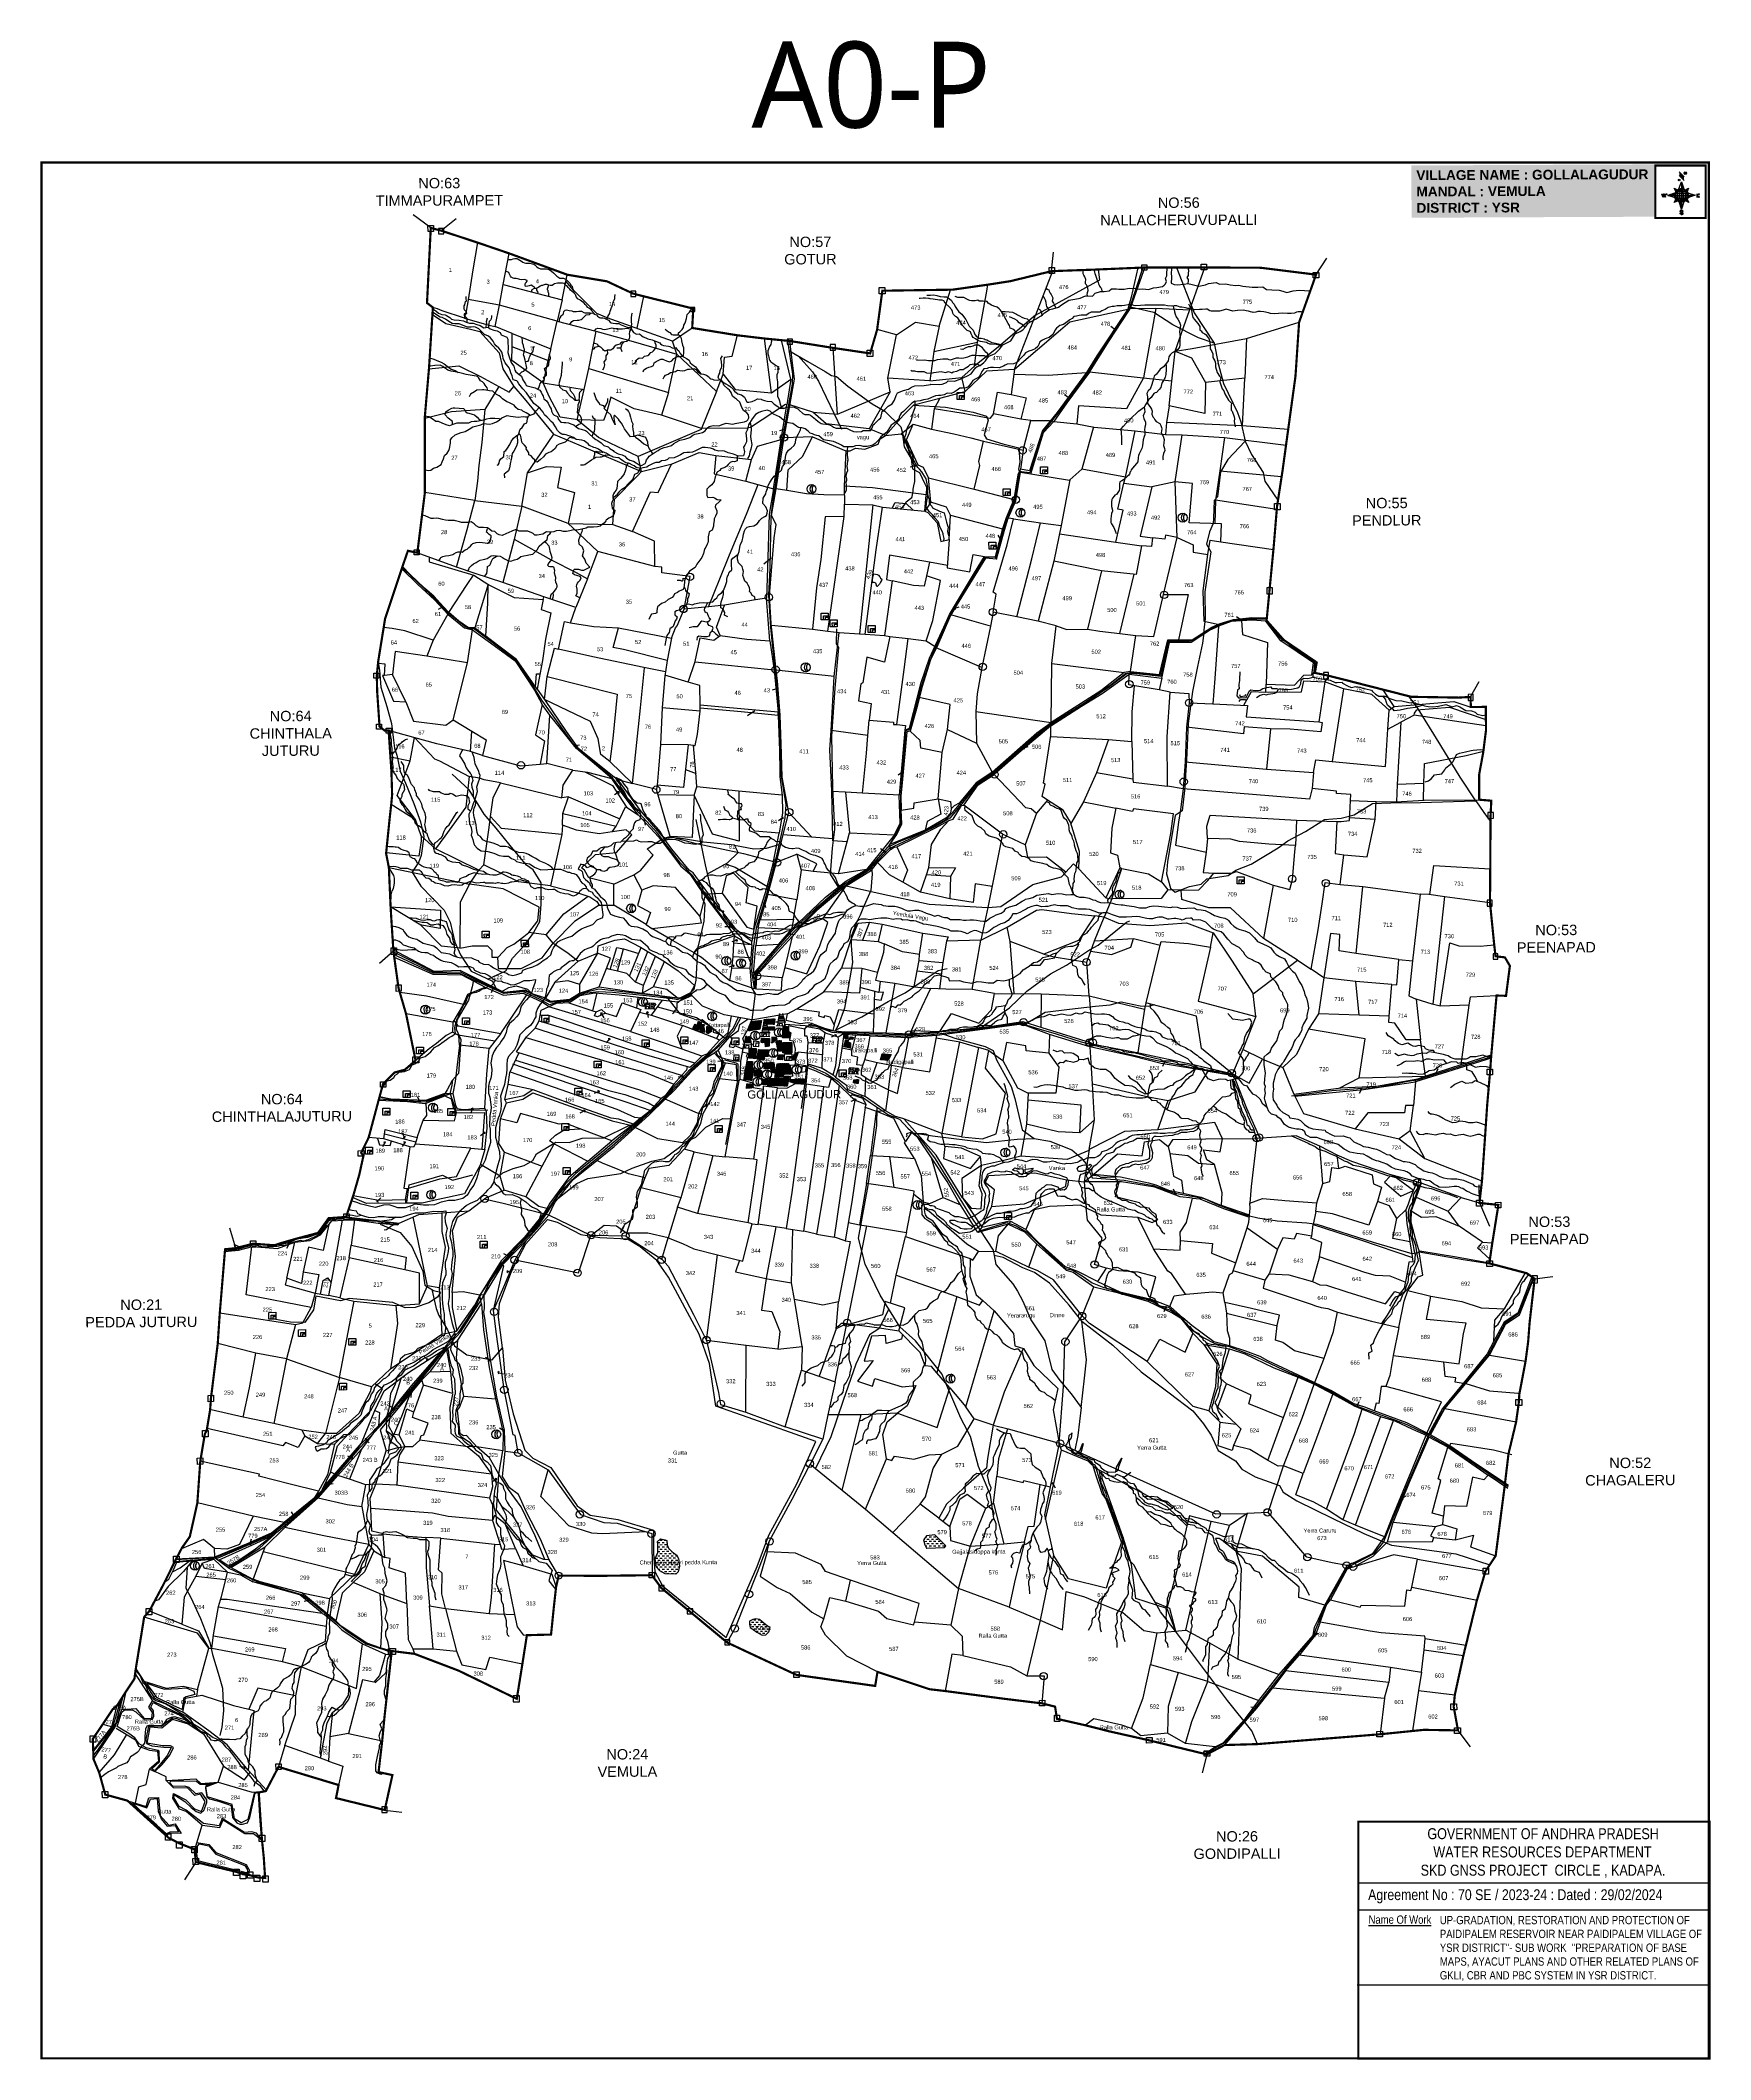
# Model space of a CAD drawing. Header units: inches. Extents: x 208632 to 221797, y 1591440 to 1598854.
# Drawn here: x 208632 to 214764, y 1591440 to 1598854 of the extents above; entities outside this region: 1.
import ezdxf

# ---------------------------------------------------------------- set-up
doc = ezdxf.new("R2010")
doc.units = ezdxf.units.IN
doc.header["$LTSCALE"] = 15
doc.header["$MEASUREMENT"] = 0
doc.linetypes.add('HIDDEN2', pattern=[0.1875, 0.125, -0.0625])
for name, color, linetype in [('bord', 1, 'Continuous'), ('BOUNDRY STONES', 240, 'Continuous'), ('CADAS', 1, 'Continuous'), ('DIMENSION', 1, 'Continuous'), ('FRAME 025', 7, 'Continuous'), ('PLOTS', 7, 'Continuous'), ('PLOTS NO', 7, 'Continuous'), ('ROADS', 1, 'Continuous'), ('STREAMS', 4, 'Continuous'), ('TITLEBLOCK', 7, 'Continuous'), ('VILLAGE', 7, 'Continuous'), ('VILLAGE BOUNDAY', 5, 'Continuous'), ('VILLAGE BOUNDRY', 5, 'Continuous'), ('wells', 7, 'Continuous')]:
    doc.layers.add(name, color=color, linetype=linetype)
doc.styles.add('ARIALN', font='ARIALN.TTF')
doc.styles.get("Standard").update_dxf_attribs({"font": 'arial.ttf'})
doc.styles.add('TMS', font='trebuc.ttf')
pattern_1 = [(0.239895, (173772.8955, 1588738.121), (8.136504, 8.2049252), [8.1707862, -8.1707862])]
pattern_2 = [(45.239895, (173772.8955, 1588738.1213), (-0.725219784, 0.719172144), [])]
pattern_3 = [(267.297113149, (-8720374.938, 50637915.138), (10.5367255337, -0.497431438), [])]
pattern_4 = [(357.297113149, (-8720374.938, 50637915.138), (0.497431438, 10.5367255337), [])]

# ---------------------------------------------------------------- blocks, each defined once
blk = doc.blocks.new('GGGGGFDGG')
at = {"layer": 'PLOTS NO', "color": 0}
for points in [[(17673.9, 8953.1), (17670.6, 8947.5), (17677, 8943.1)], [(17670.6, 8947.5), (17695.6, 8952)]]:
    blk.add_lwpolyline(points, dxfattribs=at)
blk = doc.blocks.new('*X21')
at = {"color": 0, "linetype": 'Continuous'}
for p, q in [((6321.6, 240.5), (6322.3, 241.2)), ((6321.6, 240.3), (6322.3, 241)), ((6321.6, 240.1), (6322.3, 240.8)), ((6321.6, 239.9), (6322.4, 240.7)), ((6321.6, 239.8), (6322.4, 240.6)), ((6321.6, 239.6), (6322.5, 240.5)), ((6321.6, 239.4), (6322.5, 240.3)), ((6321.6, 239.2), (6322.6, 240.2)), ((6321.7, 239.1), (6322.6, 240.1)), ((6321.8, 240.8), (6322.4, 241.4)), ((6321.8, 239), (6322.7, 240)), ((6321.8, 239), (6322.8, 239.9)), ((6321.9, 238.9), (6322.9, 239.8)), ((6322, 238.8), (6323, 239.7)), ((6322.1, 241.3), (6322.4, 241.6)), ((6322.1, 238.7), (6323.1, 239.6)), ((6322.2, 238.6), (6323.1, 239.6)), ((6322.3, 238.5), (6323.2, 239.5)), ((6322.4, 238.5), (6323.3, 239.4)), ((6322.5, 238.4), (6323.4, 239.3)), ((6322.7, 238.4), (6323.6, 239.3)), ((6322.8, 238.3), (6323.7, 239.2)), ((6322.9, 238.3), (6323.8, 239.1)), ((6323.1, 238.2), (6323.9, 239.1)), ((6323.2, 238.2), (6324, 239)), ((6323.3, 238.2), (6324.2, 239)), ((6323.5, 238.1), (6324.3, 238.9)), ((6323.7, 238.1), (6324.4, 238.9)), ((6323.8, 238.1), (6324.6, 238.8)), ((6324.1, 238.2), (6324.7, 238.8)), ((6324.3, 238.3), (6324.9, 238.8)), ((6324.6, 238.3), (6325.1, 238.8)), ((6324.8, 238.4), (6325.2, 238.8)), ((6325.1, 238.5), (6325.4, 238.8)), ((6325.4, 238.6), (6325.6, 238.8))]:
    blk.add_line(p, q, dxfattribs=at)
blk = doc.blocks.new('*X20')
at = {"color": 0, "linetype": 'Continuous'}
for p, q in [((6324.4, 240.3), (6324.5, 240.4)), ((6324.6, 240.3), (6324.8, 240.5)), ((6324.7, 240.2), (6325, 240.5)), ((6324.8, 240.2), (6325.2, 240.6)), ((6325, 240.1), (6325.5, 240.6)), ((6325.1, 240.1), (6325.6, 240.6)), ((6325.2, 240), (6325.8, 240.6)), ((6325.3, 240), (6326, 240.6)), ((6325.4, 239.9), (6326.1, 240.6)), ((6325.5, 239.8), (6326.2, 240.5)), ((6325.6, 239.8), (6326.3, 240.5)), ((6325.7, 239.7), (6326.5, 240.4)), ((6325.9, 239.6), (6326.6, 240.3)), ((6326, 239.5), (6326.7, 240.3)), ((6326, 239.4), (6326.8, 240.2)), ((6326.1, 239.3), (6327, 240.2)), ((6326.2, 239.3), (6327.1, 240.1)), ((6326.3, 239.2), (6327.1, 240)), ((6326.4, 239.1), (6327.2, 239.9)), ((6326.5, 239), (6327.3, 239.8)), ((6326.5, 238.9), (6327.4, 239.7)), ((6326.6, 238.8), (6327.5, 239.6)), ((6326.7, 238.7), (6327.5, 239.5)), ((6326.8, 238.6), (6327.6, 239.4)), ((6326.8, 238.5), (6327.7, 239.3)), ((6326.8, 236.5), (6327.4, 237)), ((6326.9, 238.3), (6327.8, 239.2)), ((6326.9, 238.2), (6327.9, 239.1)), ((6326.9, 236.8), (6327.6, 237.4)), ((6327, 238.1), (6327.8, 239)), ((6327, 237.9), (6327.8, 238.8)), ((6327, 237.8), (6327.8, 238.6)), ((6327, 237.6), (6327.8, 238.4)), ((6327, 237.4), (6327.8, 238.2)), ((6327, 237.3), (6327.8, 238)), ((6327, 237.1), (6327.8, 237.9))]:
    blk.add_line(p, q, dxfattribs=at)
blk = doc.blocks.new('H')
at = {"layer": 'bord', "extrusion": (0.000427885, 0.004792, 0.999988)}
h = blk.add_hatch(dxfattribs=at)
h.set_pattern_fill('LINE', color=8, scale=84.387686, angle=-2.7029, style=0)
h.set_pattern_definition(pattern_4)
h.paths.add_polyline_path([(-492, 786, -0.090992), (-448, 775), (-486, 912)])
h = blk.add_hatch(dxfattribs=at)
h.set_pattern_fill('LINE', color=8, scale=84.387686, angle=-92.7029, style=0)
h.set_pattern_definition(pattern_3)
h.paths.add_polyline_path([(-625, 665, -0.090992), (-615, 710), (-751, 671)])
h = blk.add_hatch(dxfattribs=at)
h.set_pattern_fill('LINE', color=8, scale=84.387686, angle=-2.7029, style=0)
h.set_pattern_definition(pattern_4)
h.paths.add_polyline_path([(-504, 533, -0.090992), (-549, 543), (-510, 406)])
h = blk.add_hatch(dxfattribs=at)
h.set_pattern_fill('LINE', color=8, scale=84.387686, angle=-92.7029, style=0)
h.set_pattern_definition(pattern_3)
h.paths.add_polyline_path([(-246, 647), (-372, 653, -0.090992), (-382, 609)])
for p, q in [((-627, 794, -1216), (-567, 760, -1216)), ((-627, 794, -1216), (-584, 747, -1215)), ((-599, 731, -1215), (-627, 794, -1216)), ((-538, 774, -1216), (-487, 906, -1216)), ((-519, 1020, -1217), (-435, 927, -1216)), ((-516, 1087, -1217), (-432, 994, -1217)), ((-487, 906, -1216), (-493, 780, -1216)), ((-487, 906, -1216), (-448, 769, -1216)), ((-421, 753, -1216), (-359, 781, -1216)), ((-359, 781, -1216), (-405, 739, -1216)), ((-359, 781, -1216), (-392, 721, -1215)), ((-865, 701, -1215), (-847, 638, -1215)), ((-847, 700, -1215), (-829, 637, -1215)), ((-829, 699, -1215), (-811, 636, -1215)), ((-829, 699, -1215), (-811, 698, -1215)), ((-811, 698, -1215), (-794, 635, -1215)), ((-752, 665, -1215), (-615, 704, -1215)), ((-752, 665, -1215), (-625, 659, -1215)), ((-619, 614, -1215), (-752, 665, -1215)), ((-639, 526, -1214), (-606, 585, -1215)), ((-639, 526, -1214), (-593, 568, -1215)), ((-577, 553, -1215), (-639, 526, -1214)), ((-511, 400, -1214), (-549, 537, -1214)), ((-460, 533, -1215), (-511, 400, -1214)), ((-505, 527, -1214), (-511, 400, -1214)), ((-371, 513, -1214), (-431, 546, -1215)), ((-371, 513, -1214), (-414, 560, -1215)), ((-399, 576, -1215), (-371, 513, -1214)), ((-246, 641, -1215), (-383, 603, -1215)), ((-379, 693, -1215), (-246, 641, -1215)), ((-373, 647, -1215), (-246, 641, -1215)), ((-213, 669, -1215), (-217, 601, -1215)), ((-197, 600, -1215), (-194, 668, -1215))]:
    blk.add_line(p, q, dxfattribs=at)
at = {"layer": 'bord', "color": 8, "linetype": 'ByBlock', "extrusion": (0.000427885, 0.004792, 0.999988)}
for p, q in [((-411, 744, -1216), (-578, 752, -1216)), ((-493, 780, -1216), (-505, 527, -1214)), ((-373, 647, -1215), (-625, 659, -1215)), ((-378, 616, -1215), (-623, 628, -1215)), ((-375, 679, -1215), (-620, 691, -1215)), ((-392, 585, -1215), (-611, 595, -1215)), ((-386, 711, -1215), (-605, 722, -1215)), ((-420, 555, -1215), (-587, 562, -1215))]:
    blk.add_line(p, q, dxfattribs=at)
at = {"layer": 'bord', "extrusion": (0.000427885, 0.004792, 0.999988), "elevation": -1212}
for points, const_width in [([(-530, 950, 1), (-520, 939, 1)], 14.8), ([(-414, 1073, 1), (-398, 1058, 1)], 22.3), ([(-776, 697, 1), (-769, 690, 1)], 8.9), ([(-180, 618, 1), (-173, 611, 1)], 9.79), ([(-178, 667, 1), (-171, 660, 1)], 9.79), ([(-525, 322, 1), (-533, 329, 1)], 11.1), ([(-490, 362, 1), (-498, 369, 1)], 11.1)]:
    blk.add_lwpolyline(points, format="xyb", close=True, dxfattribs=dict(at, const_width=const_width))
for points, const_width in [([(-522, 960), (-516, 1093)], 1.61), ([(-434, 933), (-428, 1066)], 1.61), ([(-870, 707), (-846, 706)], 0.642), ([(-829, 643), (-855, 644)], 0.642), ([(-829, 643), (-821, 678)], 0.642), ([(-811, 642), (-784, 641)], 0.642), ([(-793, 641), (-782, 694)], 0.642), ([(-177, 605), (-226, 607)], 0.706), ([(-223, 676), (-174, 673)], 0.706), ([(-195, 645), (-185, 644)], 0.706)]:
    blk.add_lwpolyline(points, dxfattribs=dict(at, const_width=const_width))
for points in [[(-537, 317), (-531, 310), (-520, 307), (-505, 307), (-494, 310), (-486, 318), (-487, 326), (-491, 333), (-494, 336), (-503, 341), (-522, 347), (-530, 352), (-534, 355), (-537, 363), (-537, 373), (-530, 381), (-520, 384), (-504, 384), (-493, 380), (-487, 373)], [(-522, 348), (-526, 354), (-528, 361), (-528, 371), (-526, 375), (-521, 381), (-515, 384)], [(-505, 307), (-499, 312), (-497, 319), (-497, 327), (-501, 335), (-509, 343)]]:
    blk.add_lwpolyline(points, dxfattribs=at)
at = {"layer": 'bord', "extrusion": (0.000427885, 0.004792, 0.999988)}
for centre, radius in [((-498, 659, -1212), 127), ((-525, 944, -1212), 14.8), ((-406, 1065, -1212), 22.3), ((-773, 694, -1212), 8.9), ((-177, 615, -1212), 9.79), ((-174, 663, -1212), 9.79), ((-529, 325, -1212), 11.1), ((-494, 365, -1212), 11.1)]:
    blk.add_circle(centre, radius, dxfattribs=at)
at = {"layer": 'bord', "color": 8, "linetype": 'ByBlock', "extrusion": (0.000427885, 0.004792, 0.999988)}
for centre, radius, start, end in [((-482, 658, -1212), 128, 94.9254, 259.6691), ((-437, 656, -1212), 141, 113.2864, 241.308), ((-316, 651, -1212), 222, 142.5892, 212.0053), ((-560, 662, -1212), 141, 293.2864, 61.308), ((-681, 668, -1212), 222, 322.5892, 32.0053), ((-515, 660, -1212), 128, 274.9254, 79.6691)]:
    blk.add_arc(centre, radius, start, end, dxfattribs=at)
at = {"layer": 'bord', "extrusion": (0.000427885, 0.004792, 0.999988)}
for points in [[(-516, 1093, -1212), (-431, 1000, -1212), (-519, 1026, -1212), (-434, 933, -1212)], [(-864, 707, -1212), (-846, 706, -1212), (-846, 644, -1212), (-829, 643, -1212)], [(-829, 705, -1212), (-811, 704, -1212), (-811, 642, -1212), (-793, 641, -1212)], [(-193, 674, -1212), (-197, 606, -1212), (-213, 675, -1212), (-216, 607, -1212)]]:
    blk.add_solid(points, dxfattribs=at)
at = {"layer": 'bord', "extrusion": (0.000427885, 0.004792, 0.999988), "xscale": 7.977342409717546, "yscale": 7.977342409717546, "zscale": 7.977342409717546, "rotation": 138.0840426661453}
for name, p in [('*X20', (38301, -31929, -1212)), ('*X21', (38314, -31951, -1212))]:
    blk.add_blockref(name, p, dxfattribs=at)

msp = doc.modelspace()

# ---------------------------------------------------------------- hatches: boundary and pattern name
at = {"layer": 'STREAMS'}
h = msp.add_hatch(dxfattribs=at)
h.set_pattern_fill('DASH', color=4, scale=65.36629, angle=0.23989)
h.set_pattern_definition(pattern_1)
h.paths.add_polyline_path([(210909.2, 1593351.8), (210925.7, 1593347.7), (210932, 1593346.1), (210933.6, 1593330), (210938, 1593317.7), (210949.5, 1593306.9), (210957.9, 1593298.9), (210967.5, 1593293.3), (210974.4, 1593280.1), (210977.4, 1593261.7), (210979, 1593251.5), (210973.9, 1593231), (210965.2, 1593222.2), (210926.1, 1593223.5), (210906.3, 1593234.8), (210894.4, 1593247.8), (210889.6, 1593279), (210899.5, 1593302.2), (210898.6, 1593330), (210898.3, 1593341.6)])
h = msp.add_hatch(dxfattribs=at)
h.set_pattern_fill('DASH', color=4, scale=65.36629, angle=0.23989)
h.set_pattern_definition(pattern_1)
h.paths.add_polyline_path([(211885, 1593317.7), (211951.3, 1593319.5), (211956.3, 1593326.4), (211936.6, 1593346), (211915.9, 1593366.5), (211885.4, 1593362.9), (211874.9, 1593347.8), (211879.6, 1593329.2)])
h = msp.add_hatch(dxfattribs=at)
h.set_pattern_fill('DASH', color=4, scale=65.36629, angle=0.23989)
h.set_pattern_definition(pattern_1)
h.paths.add_polyline_path([(211235.1, 1593038.9), (211238.1, 1593026.5), (211249.5, 1593018.5), (211261.9, 1593009.6), (211281.6, 1592998.4), (211295.3, 1592999.9), (211306.2, 1593010.6), (211311.9, 1593027.4), (211301.3, 1593031), (211280.8, 1593048.5), (211271.9, 1593056.1), (211258.3, 1593058.3), (211248.2, 1593055.5), (211235.8, 1593049)])
at = {"layer": 'VILLAGE'}
h = msp.add_hatch(dxfattribs=at)
h.set_pattern_fill('ANSI31', color=30, scale=8.170786, angle=0.23989)
h.set_pattern_definition(pattern_2)
h.paths.add_polyline_path([(211079.2, 1595233.1), (211090.5, 1595232.1), (211096.8, 1595224.1), (211096, 1595215.3), (211085, 1595207), (211079.3, 1595208)])
h.paths.add_polyline_path([(211060.2, 1595241.4), (211069.8, 1595240.3), (211066.3, 1595233.8), (211072.1, 1595212), (211053.8, 1595214.6)])
h.paths.add_polyline_path([(211047.9, 1595252.5), (211059, 1595248.3), (211047.1, 1595218.2), (211027.9, 1595226.6), (211035, 1595241.8), (211043.5, 1595238.2)])
h = msp.add_hatch(dxfattribs=at)
h.set_pattern_fill('ANSI31', color=30, scale=8.170786, angle=0.23989)
h.set_pattern_definition(pattern_2)
h.paths.add_polyline_path([(211290, 1595259), (211328.2, 1595261.2), (211326.4, 1595241), (211288.7, 1595241.3)])
h.paths.add_polyline_path([(211233.6, 1595220.8), (211247.1, 1595252.3), (211279.7, 1595255.3), (211273.4, 1595223.3), (211233.2, 1595217.1)])
h = msp.add_hatch(dxfattribs=at)
h.set_pattern_fill('ANSI31', color=30, scale=8.170786, angle=0.23989)
h.set_pattern_definition(pattern_2)
h.paths.add_polyline_path([(211268, 1595148.2), (211304.9, 1595147.1), (211304.1, 1595123.1), (211290.8, 1595123.5), (211287.9, 1595109.6), (211263.3, 1595112.6)])
h.paths.add_polyline_path([(211341.7, 1595129.3), (211357.6, 1595129.2), (211357.5, 1595111.9), (211338.2, 1595112)])
h.paths.add_polyline_path([(211333.4, 1595180.9), (211352.1, 1595181.4), (211353.2, 1595142.6), (211340.6, 1595142.2)], flags=17)
edge = h.paths.add_edge_path()
edge.add_line((211234.8, 1595152.9), (211260.3, 1595151.7))
edge.add_line((211260.3, 1595151.7), (211258.2, 1595115.5))
edge.add_line((211258.2, 1595115.5), (211232.8, 1595117))
edge.add_line((211232.8, 1595117), (211234.8, 1595152.9))
edge.add_line((211277.8, 1595174.5), (211279, 1595190.3))
edge.add_line((211279, 1595190.3), (211308.8, 1595188.8))
edge.add_line((211308.8, 1595188.8), (211307.5, 1595161.1))
edge.add_line((211307.5, 1595161.1), (211293.8, 1595159))
edge.add_line((211293.8, 1595159), (211293.6, 1595173.7))
edge.add_line((211293.6, 1595173.7), (211277.9, 1595174.9))
edge.add_line((211358.2, 1595174.7), (211390.5, 1595174.7))
edge.add_line((211390.5, 1595174.7), (211390.5, 1595136.3))
edge.add_line((211390.5, 1595136.3), (211357.9, 1595136.3))
edge.add_line((211357.9, 1595136.3), (211357.9, 1595174.7))
h = msp.add_hatch(dxfattribs=at)
h.set_pattern_fill('ANSI31', color=30, scale=8.170786, angle=0.23989)
h.set_pattern_definition(pattern_2)
h.paths.add_polyline_path([(211317.8, 1595172.8), (211336.8, 1595187.7), (211335, 1595193.2), (211317.1, 1595194.5)])
h.paths.add_polyline_path([(211306.9, 1595232.3), (211327.3, 1595232.2), (211324.6, 1595219.6), (211307.1, 1595220.3)])
h.paths.add_polyline_path([(211358.8, 1595234), (211375.3, 1595232.8), (211375.3, 1595215.1), (211383.6, 1595209.9), (211381.8, 1595191.4), (211356.6, 1595192)])
h = msp.add_hatch(dxfattribs=at)
h.set_pattern_fill('ANSI31', color=30, scale=8.170786, angle=0.23989)
h.set_pattern_definition(pattern_2)
h.paths.add_polyline_path([(211604.7, 1595195.6), (211616.8, 1595193.3), (211615.5, 1595186.8), (211602.9, 1595185.7)])
h.paths.add_polyline_path([(211589, 1595184.8), (211599.3, 1595184.2), (211596.7, 1595176.2), (211606.5, 1595173), (211606.2, 1595153.6), (211582.1, 1595158.6)])
h.paths.add_polyline_path([(211584.4, 1595190.5), (211598.4, 1595188.9), (211596.6, 1595202.2), (211583.1, 1595203.4)])
h.paths.add_polyline_path([(211722.3, 1595133.3), (211755.2, 1595129.9), (211745.1, 1595109.6), (211716.5, 1595110.5)])
h = msp.add_hatch(dxfattribs=at)
h.set_pattern_fill('ANSI31', color=30, scale=8.170786, angle=0.23989)
h.set_pattern_definition(pattern_2)
h.paths.add_polyline_path([(211289.5, 1595099.9), (211324.9, 1595100.5), (211329.2, 1595062), (211319.5, 1595063.3), (211312.2, 1595078.5), (211289.6, 1595077.8)])
h.paths.add_polyline_path([(211230.1, 1595105.1), (211246.2, 1595104.9), (211245.8, 1595081.2), (211252.2, 1595081.1), (211243.5, 1595034.9), (211219.9, 1595037.4)])
h.paths.add_polyline_path([(211225.2, 1595022.5), (211244.1, 1595021.9), (211245.2, 1595007.5), (211225.1, 1595006)])
edge = h.paths.add_edge_path()
edge.add_line((211284.4, 1595039.4), (211303.6, 1595038.3))
edge.add_line((211303.6, 1595038.3), (211299.6, 1595019.6))
edge.add_line((211299.6, 1595019.6), (211283.8, 1595019.7))
edge.add_line((211283.8, 1595019.7), (211284.9, 1595039.3))
edge.add_line((211255.4, 1595074.3), (211280, 1595072))
edge.add_line((211280, 1595072), (211278.3, 1595048.7))
edge.add_line((211278.3, 1595048.7), (211253.7, 1595050.6))
edge.add_line((211253.7, 1595050.6), (211255.8, 1595074.2))
h = msp.add_hatch(dxfattribs=at)
h.set_pattern_fill('ANSI31', color=30, scale=8.170786, angle=0.23989)
h.set_pattern_definition(pattern_2)
h.paths.add_polyline_path([(211308.9, 1595042.1), (211362.1, 1595042.2), (211366.6, 1595050.9), (211381.2, 1595050.7), (211374.3, 1595014.5), (211302.6, 1595015)])
h.paths.add_polyline_path([(211337.3, 1595096.5), (211379.2, 1595097.2), (211387.5, 1595058.4), (211360.7, 1595057.3), (211361.2, 1595047.1), (211328.7, 1595045.8)])
h = msp.add_hatch(dxfattribs=at)
h.set_pattern_fill('ANSI31', color=30, scale=8.170786, angle=0.23989)
h.set_pattern_definition(pattern_2)
h.paths.add_polyline_path([(211392.9, 1595117.2), (211395.3, 1595121.8), (211398.3, 1595127.3), (211402.5, 1595133), (211409.4, 1595134.1), (211405.1, 1595121), (211401.8, 1595110.7), (211395.4, 1595109.5), (211392.1, 1595110.7)])
h = msp.add_hatch(dxfattribs=at)
h.set_pattern_fill('ANSI31', color=30, scale=8.170786, angle=0.23989)
h.set_pattern_definition(pattern_2)
h.paths.add_polyline_path([(211389.5, 1595038.3), (211435.7, 1595041.1), (211435.3, 1595024.7), (211406.5, 1595025.5), (211386.5, 1595030.9), (211387.6, 1595039)])
h = msp.add_hatch(dxfattribs=at)
h.set_pattern_fill('ANSI31', color=30, scale=8.170786, angle=0.23989)
h.set_pattern_definition(pattern_2)
h.paths.add_polyline_path([(211619, 1595037.7), (211636, 1595038), (211634.5, 1595023.8), (211616.8, 1595025.7), (211618.1, 1595037.7)])

# ---------------------------------------------------------------- linework, layer by layer
at = {"layer": 'BOUNDRY STONES'}
for points in [[(210065.5, 1598165.4), (210000.7, 1598213.2)], [(210103, 1598155.7), (210158.2, 1598200.3)], [(212344.8, 1598006.7), (212352.1, 1598076.2)], [(213315.5, 1597993.8), (213354.7, 1598054)], [(213882.6, 1596443.3), (213914.6, 1596499.8)], [(209928.3, 1595509.4), (209877.2, 1595464.1)], [(213915.4, 1594585.2), (213914.1, 1594652)], [(213915.4, 1594585.2), (213952.1, 1594500.5)], [(209349.7, 1594419.2), (209327.6, 1594492.7)], [(209343.5, 1594432.2), (209347.6, 1594415.2), (209364.6, 1594423.3), (209343.5, 1594432.2)], [(214117.9, 1594306.8), (214185.2, 1594315.3)], [(213836.5, 1592648.5), (213881.7, 1592588)], [(212914.1, 1592560.3), (212897.2, 1592492.9)], [(209896.4, 1592356.1), (209959.4, 1592348)], [(209202.6, 1592164.9), (209160.8, 1592099.8)]]:
    msp.add_lwpolyline(points, dxfattribs=at)
for points in [[(210055.2, 1598174.1), (210075.4, 1598174.2), (210075.5, 1598152.8), (210055.3, 1598152.7)], [(210093.4, 1598143.8), (210113.5, 1598143.9), (210113.5, 1598163.9), (210093.3, 1598163.8)], [(212335.1, 1598019.6), (212355.1, 1598019.7), (212355.2, 1597998.6), (212335.2, 1597998.5)], [(212675.6, 1598029.6), (212694.6, 1598029.7), (212694.7, 1598010.3), (212675.6, 1598010.2)], [(212893.5, 1598032.1), (212913.8, 1598032.2), (212913.9, 1598011.5), (212893.6, 1598011.4)], [(213305.2, 1598002), (213325.8, 1598002.1), (213325.9, 1597981.9), (213305.3, 1597981.8)], [(210818.2, 1597933.8), (210799.7, 1597933.7), (210799.8, 1597913.9), (210818.2, 1597914)], [(211711.3, 1597946.4), (211732.9, 1597946.5), (211733, 1597923.8), (211711.4, 1597923.7)], [(211020.3, 1597858.2), (211034.7, 1597858.2), (211034.6, 1597873.7), (211020.2, 1597873.7)], [(211393.5, 1597757.5), (211373.6, 1597757.4), (211373.7, 1597739), (211393.5, 1597739.1)], [(211551, 1597736.9), (211532.1, 1597736.8), (211532.2, 1597716.8), (211551.1, 1597716.9)], [(211667.6, 1597717), (211688.5, 1597717.1), (211688.6, 1597693.5), (211667.7, 1597693.4)], [(213163.2, 1597153.8), (213183.9, 1597153.9), (213184, 1597130.2), (213163.3, 1597130.1)], [(210004.7, 1596983.4), (210023.1, 1596983.5), (210023.2, 1596965.3), (210004.7, 1596965.2)], [(213135.6, 1596844.5), (213154.3, 1596844.6), (213154.4, 1596820.6), (213135.7, 1596820.5)], [(209856.5, 1596530.3), (209874.9, 1596530.4), (209875, 1596512.2), (209856.6, 1596512.1)], [(213361.1, 1596532.4), (213342.8, 1596532.4), (213342.9, 1596509.7), (213361.2, 1596509.8)], [(213892.7, 1596452.8), (213873.4, 1596452.7), (213873.5, 1596430.2), (213892.8, 1596430.3)], [(209866.3, 1596343.3), (209884.7, 1596343.4), (209884.8, 1596325.2), (209866.4, 1596325.2)], [(209902, 1596328.9), (209920.4, 1596329), (209920.5, 1596310.8), (209902, 1596310.7)], [(213966.8, 1596019.1), (213946.4, 1596019), (213946.5, 1595997.4), (213966.9, 1595997.5)], [(213962.3, 1595697.3), (213943.3, 1595697.2), (213943.4, 1595674.5), (213962.4, 1595674.6)], [(209919.5, 1595522.4), (209940.2, 1595522.5), (209940.3, 1595497.1), (209919.6, 1595497)], [(213965.6, 1595480.4), (213982.7, 1595480.4), (213982.6, 1595500.5), (213965.5, 1595500.4)], [(209938, 1595386.5), (209956.5, 1595386.5), (209956.6, 1595362.3), (209938.1, 1595362.2)], [(209999, 1595121.6), (210021.4, 1595121.7), (210021.5, 1595100.2), (209999.1, 1595100.1)], [(209881.4, 1595029.9), (209900, 1595030), (209900.1, 1595010), (209881.5, 1595009.9)], [(213943.6, 1595076.1), (213962.9, 1595076.2), (213963, 1595055.5), (213943.7, 1595055.4)], [(209799.1, 1594777.1), (209819.4, 1594777.2), (209819.4, 1594757.2), (209799.2, 1594757.2)], [(213904.8, 1594595), (213926.9, 1594595.1), (213927, 1594573.3), (213904.9, 1594573.2)], [(213973.9, 1594587.4), (213994.1, 1594587.5), (213994.2, 1594567.6), (213974, 1594567.5)], [(209746.7, 1594545.3), (209765.7, 1594545.4), (209765.8, 1594524.3), (209746.8, 1594524.2)], [(209403.3, 1594445.9), (209423.6, 1594446), (209423.7, 1594422.7), (209403.4, 1594422.6)], [(213942.3, 1594372.3), (213963.2, 1594372.4), (213963.2, 1594351.9), (213942.4, 1594351.8)], [(214128.9, 1594317.2), (214108.6, 1594317.1), (214108.7, 1594291.2), (214129, 1594291.3)], [(209248, 1593878.7), (209268.3, 1593878.8), (209268.4, 1593855.5), (209248.1, 1593855.4)], [(214049, 1593863.2), (214070.9, 1593863.3), (214071, 1593841.6), (214049, 1593841.5)], [(209227.7, 1593749.9), (209248, 1593750), (209248.1, 1593726.7), (209227.8, 1593726.6)], [(209208.4, 1593648.6), (209228.6, 1593648.7), (209228.7, 1593625.4), (209208.5, 1593625.3)], [(209121, 1593287.7), (209141.3, 1593287.8), (209141.4, 1593264.5), (209121.1, 1593264.4)], [(213928.8, 1593243.7), (213948.4, 1593243.7), (213948.4, 1593221.9), (213928.9, 1593221.8)], [(210867.3, 1593228.3), (210886.6, 1593228.3), (210886.6, 1593209), (210867.4, 1593208.9)], [(210922.8, 1593180.3), (210902.7, 1593180.2), (210902.7, 1593161), (210922.9, 1593161.1)], [(209021.1, 1593095.5), (209041.3, 1593095.6), (209041.4, 1593072.3), (209021.1, 1593072.2)], [(211007.1, 1593076), (211027.8, 1593076.1), (211027.7, 1593094.7), (211007, 1593094.6)], [(209909.8, 1592949.1), (209935.8, 1592949.2), (209935.9, 1592927.5), (209909.9, 1592927.4)], [(211163.7, 1592981), (211144.5, 1592980.9), (211144.5, 1592962.3), (211163.8, 1592962.4)], [(211397, 1592843.6), (211418.7, 1592843.7), (211418.6, 1592861.8), (211397, 1592861.7)], [(210368.5, 1592753.7), (210390.7, 1592753.8), (210390.6, 1592775.1), (210368.4, 1592775)], [(212299.6, 1592758.7), (212319.4, 1592758.8), (212319.5, 1592738.9), (212299.7, 1592738.8)], [(213809.8, 1592746.1), (213831.6, 1592746.2), (213831.7, 1592723.5), (213809.9, 1592723.4)], [(212354.8, 1592704.2), (212374.2, 1592704.3), (212374.3, 1592681.5), (212354.9, 1592681.4)], [(213824.2, 1592657.7), (213845.5, 1592657.8), (213845.6, 1592637.3), (213824.3, 1592637.2)], [(208815.1, 1592627.9), (208835.4, 1592628), (208835.5, 1592604.7), (208815.2, 1592604.6)], [(212693.2, 1592622), (212713.3, 1592622.1), (212713.4, 1592602.2), (212693.3, 1592602.1)], [(212903.6, 1592554.6), (212926.7, 1592554.7), (212926.7, 1592572.6), (212903.5, 1592572.5)], [(213538.5, 1592644.9), (213559.8, 1592645), (213559.9, 1592625), (213538.6, 1592624.9)], [(209497.2, 1592525.5), (209516.4, 1592525.6), (209516.5, 1592504.3), (209497.3, 1592504.2)], [(208859.6, 1592424.1), (208879.8, 1592424.2), (208879.9, 1592400.9), (208859.7, 1592400.8)], [(209885.4, 1592346.8), (209905.1, 1592346.9), (209905, 1592368), (209885.3, 1592367.9)], [(209091.1, 1592268.3), (209111.4, 1592268.4), (209111.4, 1592245.1), (209091.2, 1592245)], [(209132, 1592239.5), (209152.3, 1592239.6), (209152.4, 1592216.3), (209132.1, 1592216.2)], [(209187.6, 1592221.8), (209207.9, 1592221.9), (209208, 1592198.5), (209187.7, 1592198.5)], [(209435.4, 1592263.3), (209455.7, 1592263.4), (209455.8, 1592240.1), (209435.5, 1592240)], [(209192.5, 1592178.6), (209212.8, 1592178.7), (209212.9, 1592155.4), (209192.6, 1592155.3)], [(209341.3, 1592138.5), (209361.6, 1592138.5), (209361.7, 1592115.2), (209341.4, 1592115.2)], [(209392.5, 1592128.6), (209412.8, 1592128.7), (209412.9, 1592105.4), (209392.6, 1592105.3)], [(209366.1, 1592126.1), (209386.4, 1592126.2), (209386.5, 1592102.9), (209366.2, 1592102.8)], [(209417.5, 1592116.5), (209437.8, 1592116.6), (209437.9, 1592093.3), (209417.6, 1592093.2)], [(209448.4, 1592114.2), (209468.6, 1592114.3), (209468.7, 1592091), (209448.5, 1592090.9)]]:
    msp.add_lwpolyline(points, close=True, dxfattribs=at)
for centre, radius in [((211362.1, 1597395.9), 13.5), ((212238.2, 1597348.6), 13.5), ((212213.3, 1597167.5), 13.5), ((211017, 1596883.9), 13.5), ((211306.9, 1596809.3), 13.5), ((212757.7, 1596817.8), 13.5), ((210993.3, 1596766.2), 13.5), ((212129.1, 1596754.9), 13.5), ((211331.6, 1596543.5), 13.5), ((212091.7, 1596553.7), 13.5), ((212630, 1596490.1), 13.5), ((212849.8, 1596421.4), 13.5), ((210396.6, 1596192.2), 13.5), ((212135.3, 1596158.3), 13.5), ((212829.6, 1596132), 13.5), ((210893.4, 1596102.9), 13.5), ((211381.6, 1596019.8), 13.5), ((212167.2, 1595938.7), 13.5), ((211336.6, 1595835.2), 13.5), ((213228.1, 1595775), 13.5), ((213351.2, 1595759.7), 13.5), ((212472.7, 1595469), 13.5), ((211264.1, 1595418.1), 13.5), ((212241.7, 1595249), 13.5), ((211821, 1595203.4), 13.5), ((212483.6, 1595174), 13.5), ((212495.8, 1595174), 13.5), ((213005.7, 1595061.6), 13.5), ((213097.2, 1594823.3), 13.5), ((213106.6, 1594825.7), 13.5), ((213686.1, 1594660.3), 13.5), ((210263.2, 1594600.6), 13.5), ((210654.6, 1594466.8), 13.5), ((210780.2, 1594463.5), 13.5), ((210373.1, 1594375.8), 13.5), ((210912.9, 1594376.1), 13.5), ((212502.7, 1594359.2), 13.5), ((210604.5, 1594328.6), 13.5), ((210298.1, 1594185.4), 13.5), ((211594.3, 1594144.6), 13.5), ((212456.7, 1594170), 13.5), ((211077.9, 1594081.9), 13.5), ((212395.2, 1594075.8), 13.5), ((210335.5, 1593899.2), 13.5), ((211130.4, 1593847.2), 13.5), ((212376.1, 1593702.1), 13.5), ((210386.7, 1593667.2), 13.5), ((211457.2, 1593627.8), 13.5), ((213137.2, 1593449), 13.5), ((210612.4, 1593441.6), 13.5), ((212950.5, 1593441.7), 13.5), ((210875.5, 1593370.6), 13.5), ((211308.9, 1593342.3), 13.5), ((213283.5, 1593284.5), 13.5), ((213427.8, 1593254.3), 13.5), ((213451.1, 1593249.6), 13.5), ((210534.9, 1593216.7), 12.4), ((211233.7, 1593148.3), 13.5), ((211181.9, 1593022.5), 13.5), ((212315.4, 1592847.5), 13.5)]:
    msp.add_circle(centre, radius, dxfattribs=at)
at = {"layer": 'FRAME 025', "lineweight": -3, "elevation": 10}
for points in [[(213470.4, 1592088.9), (214760.1, 1592088.9)], [(213469.8, 1591989.3), (214759.5, 1591989.3)], [(213467, 1591714.5), (214756.7, 1591714.5)]]:
    msp.add_lwpolyline(points, dxfattribs=at)
at = {"layer": 'PLOTS'}
for points in [[(210236.4, 1598111.8), (210220.4, 1598012), (210202.5, 1597900.9), (210195.8, 1597859.5), (210192.5, 1597850.8), (210188.4, 1597850), (210188.7, 1597834.2), (210106.7, 1597861.6), (210089.9, 1597868.4), (210073.2, 1597873.4)], [(210317.6, 1597881.9), (210331.2, 1597958.3), (210353.3, 1598071.9)], [(210331.2, 1597958.3), (210547.6, 1597900.8), (210566.7, 1597993.6)], [(212347.4, 1598006.8), (212285.3, 1597844.7), (212149.8, 1597729.2), (212061, 1597657.2), (212072.9, 1597745.8), (212106.6, 1597932.7), (212111, 1597957.2)], [(212661.1, 1598019), (212636.7, 1597911.4), (212624.2, 1597867.3), (212510.8, 1597695.7), (212473.1, 1597634.1), (212365, 1597487.9), (212311.2, 1597422.1), (212263.1, 1597273), (212230, 1597280), (212220.6, 1597258.7), (212205.8, 1597168.3), (212177.6, 1597100.6), (212164.9, 1597059.9), (212137.5, 1596957.1)], [(212208.9, 1597647.4), (212285.3, 1597844.7), (212522.2, 1597975.2), (212516.3, 1598012.9)], [(212634, 1597870.8), (212682.8, 1598009.3), (212688.6, 1598020)], [(212798.7, 1597713.2), (212836.8, 1597823.9), (212907.2, 1598020.3)], [(210529.4, 1597823.4), (210670.9, 1597786.2), (210791.2, 1597753.6), (210968.9, 1597702.2), (210953.4, 1597749.3), (210713.6, 1597835.7), (210674.6, 1597851.6), (210588.9, 1597936.7), (210561.7, 1597969.4)], [(210846.5, 1597914.6), (210821.7, 1597796.8)], [(211931.5, 1597804.5), (211972.9, 1597938.6)], [(210071.5, 1597847.2), (210120.6, 1597814.6), (210211.4, 1597793.2), (210245.4, 1597785.1), (210316.4, 1597706.7), (210330.3, 1597648.6), (210370, 1597583.3), (210408.3, 1597539.1), (210465, 1597470.3), (210516.3, 1597408.1), (210608.5, 1597369), (210669.4, 1597343.2), (210838.7, 1597271.4), (210827.2, 1597326)], [(210188.7, 1597834.2), (210278.1, 1597808.1), (210301.3, 1597803.3), (210317.6, 1597881.9), (210202.9, 1597903.2)], [(210547.6, 1597900.8), (210529.4, 1597823.4), (210317.6, 1597881.9)], [(212208.9, 1597647.4), (212376.7, 1597791.1), (212411.4, 1597820.8), (212624.2, 1597867.3)], [(212850.9, 1597863.3), (212726.7, 1597869.7), (212681.4, 1597615), (212620.1, 1597500.8), (212443.8, 1597512.2), (212437.1, 1597446.6), (212500.7, 1597434), (212651.9, 1597420), (212762.2, 1597406.9)], [(212484.3, 1597636.3), (212556.4, 1597751.1), (212625.6, 1597857.9), (212634, 1597870.8), (212726.7, 1597869.7)], [(211387.8, 1597609.6), (211372.4, 1597515.9), (211367.4, 1597516.7), (211239.6, 1597432.8), (211228, 1597429.6), (211059.7, 1597429.4), (210912.5, 1597478.3), (210811.7, 1597501), (210726.5, 1597544), (210710, 1597486.6), (210699.4, 1597458.1), (210604.9, 1597461), (210540.7, 1597470.9), (210501.4, 1597543.7), (210477.5, 1597596.9), (210363.3, 1597679.2), (210364, 1597729.1), (210364.7, 1597777.2), (210301.3, 1597803.3)], [(210364.7, 1597777.2), (210506.8, 1597721.9), (210529.4, 1597823.4)], [(210494.7, 1597679.2), (210477.5, 1597596.9), (210538.5, 1597586.7), (210629, 1597572.3), (210646, 1597648.9), (210672.2, 1597785.8)], [(210953.4, 1597749.3), (211025.2, 1597798.1)], [(210968.9, 1597702.2), (211049.9, 1597625.8), (211113.8, 1597565.4), (211138.7, 1597628.8), (211143.8, 1597691.4), (211171.4, 1597694.9), (211190.9, 1597771.2)], [(211751.7, 1597563), (211743.9, 1597614.3), (211775.4, 1597773), (211704.1, 1597791.9)], [(211775.4, 1597773), (211844.8, 1597818.8), (211931.5, 1597804.5), (211912.3, 1597711.7), (211897.1, 1597603.5), (211743.9, 1597614.3)], [(212798.7, 1597713.2), (212860.1, 1597722.1), (213060.1, 1597759.4), (213253.2, 1597819)], [(210506.8, 1597721.9), (210494.7, 1597679.2), (210364, 1597729.1)], [(210646, 1597648.9), (210937.8, 1597561.6), (210968.9, 1597702.2)], [(211138.7, 1597628.8), (211182.8, 1597572.5), (211315.8, 1597560.4), (211291, 1597759.3)], [(211334.3, 1595836.8), (211358.6, 1595938.6), (211380.3, 1596019.5), (211355.7, 1596148.7), (211352.7, 1596234.9), (211347.7, 1596376.4), (211338.2, 1596502.7), (211332.9, 1596542.1), (211315.6, 1596712.8), (211308.5, 1596815.8), (211325.9, 1597027.9), (211333.5, 1597076.5), (211316.3, 1597109.2), (211334, 1597207.4), (211358.9, 1597373.3), (211390.7, 1597554.6), (211400.3, 1597609.7), (211384, 1597750.2)], [(211315.8, 1597560.4), (211387.8, 1597609.6), (211353, 1597753.2)], [(211558.9, 1597481.5), (211542.4, 1597724.9)], [(211912.3, 1597711.7), (212072.9, 1597745.8)], [(212775.9, 1597512), (212786.1, 1597602.2), (212798.7, 1597713.2), (212858.2, 1597688.8), (212909.8, 1597597.4)], [(213060.1, 1597759.4), (213054.6, 1597613.3)], [(210058.7, 1597647.9), (210168.7, 1597659.5), (210248, 1597619.6), (210314.9, 1597583.2), (210353.4, 1597562.2), (210370, 1597583.3)], [(211897.1, 1597603.5), (212014.9, 1597616.6), (212061, 1597657.2)], [(211934.1, 1597540.6), (212027.8, 1597564.9), (212107.1, 1597640.9), (212208.9, 1597647.4), (212205.7, 1597629), (212196.7, 1597554)], [(212027.8, 1597564.9), (212014.5, 1597616.5)], [(212205.7, 1597629), (212331.7, 1597624.6), (212473.1, 1597634.1)], [(212786.1, 1597602.2), (212680.9, 1597614.1), (212484.3, 1597636.3), (212400.5, 1597523.1), (212352.6, 1597454.5)], [(210314.9, 1597583.2), (210263.9, 1597498.4), (210141.3, 1597490.4), (210043.5, 1597465.2)], [(211113.8, 1597565.4), (211059.7, 1597429.4), (211057.9, 1597424.9), (210827.2, 1597326), (210698.6, 1597387.7), (210681.3, 1597396), (210602.6, 1597461.3), (210629, 1597572.3)], [(210937.8, 1597561.6), (210912.5, 1597478.3)], [(211468, 1597489.4), (211558.9, 1597481.5), (211751.7, 1597563), (211674.9, 1597427.5)], [(211735.1, 1597403.1), (211800.5, 1597477.9), (211838.5, 1597515.8), (211934.1, 1597540.6), (211913.8, 1597501.3)], [(212267.9, 1597457.9), (212231.7, 1597463.6), (212131.4, 1597482.9), (212146.6, 1597561.9), (212196.7, 1597554), (212251.3, 1597542.1), (212231.7, 1597463.6)], [(213045.6, 1597438.5), (213054.6, 1597613.3), (212909.8, 1597597.4), (212906.7, 1597484.4), (212775.9, 1597512), (212766.6, 1597450.5)], [(210263.9, 1597498.4), (210253.5, 1597377.2), (210241.8, 1597292.9), (210237.3, 1597235.9), (210227.2, 1597164.2), (210043.8, 1597193.4)], [(210838.7, 1597271.4), (210951.3, 1597299), (211051, 1597340.4), (211112.2, 1597330.3), (211242.4, 1597315.6), (211264.8, 1597364.4), (211351.4, 1597388.5), (211372.4, 1597515.9)], [(211735.1, 1597403.1), (211674.9, 1597427.5), (211516.9, 1597446.2), (211468, 1597489.4), (211383.9, 1597516.1)], [(212131.4, 1597482.9), (212117.7, 1597465.4), (212020.1, 1597484.5), (211913.8, 1597501.3), (211903.7, 1597426.2), (211985.1, 1597409.8), (212048.7, 1597394.5), (212095, 1597382.2)], [(210227.2, 1597164.2), (210399.5, 1597143.2), (210420.3, 1597266.7), (210452.1, 1597313.2), (210516.9, 1597407.8)], [(211372.3, 1597201.3), (211377.8, 1597276.7), (211430.1, 1597326.7), (211467.2, 1597398.1), (211362.7, 1597394.9)], [(211467.2, 1597398.1), (211589.2, 1597347.1), (211583.6, 1597217)], [(211589.2, 1597347.1), (211604.9, 1597347.4), (211624.6, 1597357.2), (211658.6, 1597352.5), (211707.8, 1597370.8), (211715.1, 1597390.6), (211735.1, 1597403.1), (211792.3, 1597409.9), (211796.7, 1597405.3), (211803.7, 1597361.7), (211828.5, 1597318.1), (211833.6, 1597280.4), (211859.3, 1597267.8), (211879.5, 1597225.2), (211885, 1597213.5), (211884.1, 1597185.5)], [(211792.3, 1597409.9), (211836.6, 1597444.4)], [(211892.1, 1597247.6), (211874.6, 1597285.3), (211854.2, 1597293.8), (211819.2, 1597371.2), (211811.9, 1597387.2), (211836.6, 1597444.4), (211903.7, 1597426.2)], [(212240.2, 1597349.1), (212267.9, 1597457.9), (212336.8, 1597458.4), (212352.6, 1597454.5)], [(212267.8, 1597262.2), (212314.8, 1597414), (212352.6, 1597454.5), (212437, 1597445.9)], [(212497.9, 1597434.5), (212455.6, 1597279)], [(212615.4, 1597250.1), (212651.9, 1597420)], [(213213.1, 1597424.9), (213045.6, 1597438.5), (212766.6, 1597450.5), (212762.2, 1597406.9), (212824, 1597405.3)], [(212805.5, 1597028.3), (212798.7, 1597232.7), (212824, 1597405.3), (212979.8, 1597396.2), (212961.8, 1597273.9), (212946, 1597166.1), (212943.9, 1597079.7)], [(212979.8, 1597396.2), (213205.3, 1597367.8)], [(211112.2, 1597330.3), (211106.3, 1597263), (211221.8, 1597235.6), (211242.4, 1597315.6)], [(211221.8, 1597235.6), (211323.1, 1597207.9), (211351.4, 1597388.5)], [(212060.3, 1597206.6), (212081.4, 1597293.3), (212078, 1597307.3), (212095, 1597382.2), (212240.2, 1597349.1), (212230, 1597280)], [(210420.3, 1597266.7), (210490, 1597289.2), (210544.2, 1597287.3), (210531.1, 1597211.9), (210592.8, 1597193.5), (210570, 1597080.7), (210399.5, 1597143.2), (210371.2, 1597021.1), (210329.6, 1596863), (210228.3, 1596896.8), (210159.9, 1596919.6), (210016.1, 1596972.7)], [(210371.6, 1597022.7), (210507.3, 1596947.1), (210599.6, 1596900.2), (210640.6, 1596877.2), (210678.2, 1596977), (210586.9, 1597063.7), (210570, 1597080.7), (210734.2, 1597076.4), (210740.1, 1597169.1), (210821.8, 1597252.7), (210838.7, 1597271.4)], [(210734.2, 1597076.4), (210806.3, 1597050.6), (210872.6, 1597195.9), (210900, 1597193.7), (210948.8, 1597298.4)], [(211901.3, 1597158), (211892.1, 1597247.6), (212060.3, 1597206.6), (212205.8, 1597168.3)], [(212204.6, 1597097.4), (212184.9, 1597100.2), (212212.9, 1597163.3), (212230.2, 1597268.3), (212267.8, 1597262.2), (212410.8, 1597238.7)], [(212610.3, 1597228.6), (212615.4, 1597250.1), (212455.6, 1597279), (212411.1, 1597240.3), (212379.3, 1597072.2)], [(212961.8, 1597273.9), (213189.1, 1597252.5)], [(211323.1, 1597207.9), (211308.3, 1597114.1), (211303, 1596954.7), (211298.1, 1596805.6), (211257.6, 1596800), (211143.7, 1596780.6), (211085.2, 1596774.7), (211126.3, 1596876.5), (211161.8, 1596964.6), (211224.1, 1597114.8), (211267.2, 1597223.2)], [(211584.2, 1597184.2), (211508.6, 1597184.8), (211445.1, 1597189.4), (211372.3, 1597201.3), (211334, 1597207.6)], [(211879.7, 1597125.9), (211884.1, 1597185.5), (211687.5, 1597211.6), (211583.6, 1597217), (211584.7, 1597151.3), (211688.1, 1597148.3), (211723.5, 1597140.2)], [(212580.1, 1597012.1), (212607.7, 1597128.7), (212587.8, 1597133.3), (212610.3, 1597228.6), (212712.4, 1597214.5)], [(212966.3, 1597012.3), (212967.9, 1597079.1), (212849.8, 1597082), (212862.2, 1597227.3), (212798.7, 1597232.7), (212712.4, 1597214.5), (212669.9, 1597033.3), (212714.8, 1597027.8)], [(210159.9, 1596919.6), (210199.2, 1597057.8), (210227.2, 1597164.2)], [(211583.5, 1597106), (211513.4, 1597104.1), (211497.6, 1596947.4), (211481.3, 1596843.9), (211467.3, 1596692.5)], [(211522.9, 1596684.7), (211583.5, 1597106), (211584.9, 1597151.3)], [(211688.1, 1597148.3), (211647.8, 1596758.5), (211639.2, 1596675)], [(211659.8, 1596673.6), (211700.6, 1596983.7), (211723.5, 1597140.2), (211879.7, 1597125.9), (211889.7, 1597120.4), (211924.4, 1597082.6), (211938.4, 1597013.5), (211968.2, 1597021.8), (211961.6, 1596917), (212044.7, 1596902.3), (212056.1, 1596966), (212098, 1596959)], [(211759.4, 1597136.9), (211769.8, 1597157.8), (211811, 1597153.1), (211834.7, 1597130.1)], [(211973.7, 1597110.3), (211958.9, 1597139.6), (211901.3, 1597158), (211879.7, 1597125.9)], [(211968.2, 1597021.8), (211973.7, 1597110.3), (212164.9, 1597059.9)], [(212130.4, 1596754.7), (212141.3, 1596820.8), (212130.6, 1596827.4), (212181.1, 1597002.1), (212204.6, 1597097.4), (212303.8, 1597083.1), (212379.3, 1597072.2), (212353, 1596942.2), (212325.5, 1596839.3), (212295.1, 1596721.1)], [(212142.1, 1596948.8), (212172.2, 1597055.9), (212184.9, 1597100.2)], [(213171.3, 1597132.1), (212945.9, 1597165.2)], [(211085.2, 1596774.7), (210995.1, 1596765.5), (211017.2, 1596885.3), (210913.8, 1596898.8), (210913.3, 1596919.5), (210888.6, 1596922.3), (210887.3, 1597015.7), (210806.3, 1597050.6)], [(212216.5, 1596737.2), (212271.9, 1596950.3), (212303.8, 1597083.1)], [(212373.3, 1597042.6), (212580.1, 1597012.1), (212674.8, 1596998.2), (212655.4, 1596892.8), (212528, 1596906.4), (212353, 1596942.2)], [(212755.5, 1596819.3), (212805.5, 1597028.3), (212763.1, 1597036.8), (212760.3, 1597022.9), (212714.8, 1597027.8), (212711.3, 1596995.4), (212674.8, 1596998.2)], [(212805.5, 1597028.3), (212863.9, 1597001.8), (212864.6, 1596974.3), (212918.6, 1596966), (212926.6, 1597018.4), (212966.3, 1597012.3), (213159.1, 1596985.2)], [(210059.8, 1596956.6), (210059.8, 1596939.4), (210153.4, 1596911.2), (210223.9, 1596890), (210278.2, 1596855.2), (210372.2, 1596807.9), (210477.9, 1596801), (210481.1, 1596810.3)], [(210888.6, 1596922.3), (210678.2, 1596977)], [(211896.4, 1596937.7), (211749.6, 1596963.3), (211738.8, 1596874), (211759.7, 1596869.7)], [(211806.3, 1596321.1), (211822.5, 1596328.2), (211865.3, 1596496.3), (211896.9, 1596585.9), (211948.9, 1596699.7), (211969.8, 1596745.4), (212061.9, 1596898.9), (212098, 1596959), (212137.5, 1596957.1), (212142.1, 1596948.8), (212101.9, 1596953.1), (211994.6, 1596777.6), (211973.1, 1596742.4), (211922.7, 1596626.5), (211899.9, 1596579), (211868.9, 1596481.5), (211848.8, 1596399.7), (211825.8, 1596318.1)], [(212953.7, 1596708.9), (212904.2, 1596720.1), (212900.5, 1596833), (212918.6, 1596966)], [(209958.6, 1596913.1), (210018, 1596855.7), (210079.6, 1596799.3), (210129.8, 1596745.8), (210189.3, 1596696.8), (210219.1, 1596689.8), (210297.9, 1596632), (210375.3, 1596575.3), (210445.7, 1596467.6), (210474.2, 1596416), (210450.1, 1596303.8), (210482.5, 1596282), (210466.8, 1596196.7), (210492, 1596199.2), (210502.7, 1596375.9), (210474.2, 1596416)], [(210132, 1596753.5), (210112.7, 1596774.5), (210076.8, 1596813.8), (210042.4, 1596842.1), (209989.5, 1596892.8), (209961.6, 1596922.2)], [(210227, 1596696.4), (210204.5, 1596696.5), (210167.9, 1596721.7), (210132, 1596753.5), (210199.6, 1596856), (210222.3, 1596890.4)], [(210640.6, 1596877.2), (210598.5, 1596771.8), (210480.2, 1596810.6), (210329.6, 1596863)], [(211884.2, 1596649.4), (211908.4, 1596724), (211936.9, 1596870.5), (211885, 1596888.4), (211876.9, 1596849.8), (211837.6, 1596851.9), (211759.7, 1596869.7), (211731.1, 1596668.3), (211751.1, 1596665.4), (211818.6, 1596658.1)], [(211962.2, 1596926.2), (211896.4, 1596937.7), (211885, 1596888.4)], [(212528, 1596906.4), (212476.7, 1596692.3)], [(212594.6, 1596676.5), (212648, 1596893.6)], [(210477.9, 1596801), (210470.9, 1596764.1), (210506.7, 1596752.6), (210487, 1596654.9), (210475.3, 1596577.3), (210462.2, 1596505.7), (210456, 1596472.1), (210379.8, 1596580.9), (210314.9, 1596629.1), (210268.1, 1596666.9), (210274.8, 1596787.2), (210275.6, 1596856.9), (210233, 1596716.2), (210227, 1596696.4), (210268.1, 1596666.9)], [(211127.6, 1596668.3), (211225.6, 1596655.5), (211310.5, 1596648.9), (211298.1, 1596805.6)], [(212633.7, 1596536.5), (212653.4, 1596668.6), (212719.6, 1596665.1), (212755.5, 1596819.3), (212846.3, 1596819), (212809.9, 1596652.9)], [(210128.5, 1596747.2), (210074.8, 1596652.1), (209970.8, 1596685.6), (209923.6, 1596694.6), (209892.5, 1596697.7)], [(210456, 1596472.1), (210485.7, 1596429.8), (210562.2, 1596315.8), (210605.9, 1596256.5), (210720.4, 1596165.1), (210751.4, 1596140.4), (210806.2, 1596125.6), (210722.8, 1596205.8), (210689.6, 1596232), (210680.3, 1596289.4), (210651.4, 1596353.3), (210483.1, 1596433.5), (210492.2, 1596517.7), (210519.9, 1596622.2), (210534.4, 1596618.3), (210556.3, 1596720.5), (210578.8, 1596715.7), (210598.5, 1596771.8)], [(210578.8, 1596715.7), (210663.7, 1596702.4), (210754.9, 1596697), (210949.3, 1596659.1), (210964, 1596697.4), (210970.3, 1596704), (210995.1, 1596765.5)], [(211009.9, 1596497.7), (211036.5, 1596573), (211054.5, 1596660), (211105.1, 1596651.6), (211127.6, 1596668.3), (211113.8, 1596699), (211143.7, 1596780.6)], [(212014.4, 1596044.6), (212021.8, 1596045.4), (212075.4, 1596120.3), (212133.3, 1596158.3), (212126, 1596167.4), (212290.8, 1596311), (212343.6, 1596349.4), (212345.1, 1596565.6), (212361.8, 1596703.9), (212293.7, 1596721.4), (212216.5, 1596737.2), (212130.4, 1596754.7), (212119.9, 1596703.2), (211974.4, 1596744.5)], [(212633.7, 1596536.5), (212740.9, 1596525.4), (212771.3, 1596653.1), (212807.7, 1596652.9), (212860.1, 1596652.6), (212932.7, 1596699.7), (212962.9, 1596712.9), (213012.9, 1596727.2), (213079.9, 1596734.5), (213134.9, 1596733.8)], [(213131.6, 1596460.6), (213132.7, 1596489.9), (213235.8, 1596486), (213270.4, 1596523), (213300.4, 1596523.8), (213306.3, 1596568.1), (213185.7, 1596649.1), (213130.5, 1596721.6), (213081, 1596725.6), (213042.1, 1596723.2), (213045.2, 1596672), (213137.8, 1596642.9), (213132.7, 1596489.9)], [(210074.8, 1596652.1), (210051.5, 1596592.9), (209935.1, 1596610.4), (209925.1, 1596525.8), (209895.4, 1596522.4), (209898.6, 1596563.6), (209871.8, 1596566.3)], [(210200, 1596568.1), (210219.1, 1596689.8)], [(210949.3, 1596659.1), (210933, 1596577.2), (210772.6, 1596617.6), (210735.1, 1596624.4), (210754.9, 1596697)], [(211316.2, 1596706.4), (211466.5, 1596692.6), (211522.9, 1596684.7), (211564.6, 1596680.1)], [(211546.7, 1596517.8), (211564.5, 1596679.5), (211639.3, 1596675), (211659.8, 1596673.6), (211731.2, 1596668.9)], [(211751.1, 1596665.4), (211731.5, 1596570.4), (211666.1, 1596589), (211651.7, 1596494.6), (211644.2, 1596491.9), (211635.1, 1596429.3), (211682, 1596419), (211674.5, 1596357.8)], [(211777, 1596342.4), (211803.5, 1596543.6), (211818.6, 1596658.1), (211884.2, 1596649.4), (211916.6, 1596629)], [(212119.9, 1596703.2), (212089, 1596551.9), (211921.3, 1596623.4)], [(212361.8, 1596703.9), (212400.7, 1596691.1), (212476.7, 1596692.3), (212521.4, 1596684.3), (212594.6, 1596676.5), (212653.4, 1596668.6)], [(212749.1, 1596512.7), (212777.8, 1596643.6), (212856.9, 1596643.8), (212924.7, 1596688.4), (212956.9, 1596703.3)], [(213042.1, 1596723.2), (213003.3, 1596720.8), (212956.9, 1596703.3), (212944.3, 1596511.3), (212936.4, 1596417.6)], [(209973.5, 1596425.5), (210001.8, 1596354.1), (210121, 1596339), (210147.2, 1596358.6), (210200, 1596568.1), (210051.5, 1596592.9)], [(210933, 1596577.2), (210927.1, 1596535.8), (210847.2, 1596551), (210661, 1596590.2), (210534.4, 1596618.3)], [(211310.5, 1596648.9), (211326.7, 1596541.1), (211035.8, 1596571.1)], [(209895.4, 1596522.4), (209888.2, 1596521.6), (209928.9, 1596427.4), (209973.5, 1596425.5), (209925.1, 1596525.8)], [(210450, 1596480.7), (210453.6, 1596527.9), (210466.3, 1596528)], [(210492.2, 1596517.7), (210750.2, 1596453.6), (210733.7, 1596290.9), (210722.8, 1596205.8)], [(210806.2, 1596125.6), (210835, 1596403.1), (210850.3, 1596550.4)], [(210927.1, 1596535.8), (210924.9, 1596520.8), (210914.8, 1596404.7), (210909.3, 1596268), (210901.3, 1596178.3), (210896, 1596118.9), (210894.7, 1596103.6), (210806.2, 1596125.6)], [(211054.2, 1596390.7), (211054, 1596412), (211053.6, 1596484.9), (211009.9, 1596497.7), (210925.2, 1596522.6)], [(211326.7, 1596541.1), (211340.3, 1596387.6), (211135.4, 1596406.1), (211054, 1596413.4)], [(211463.1, 1595930), (211541.2, 1595923.5), (211538.3, 1596098.6), (211530.4, 1596249.2), (211535.6, 1596319.7), (211546.7, 1596517.8), (211332.9, 1596542.1)], [(212089, 1596551.9), (212070.8, 1596454.1), (212066.3, 1596389.7), (212068.7, 1596273.2)], [(212329.1, 1596063.6), (212310.5, 1596078.2), (212320.9, 1596122.9), (212314.3, 1596126.5), (212341.7, 1596301.7), (212341.7, 1596336.8), (212454.1, 1596409.2), (212530.1, 1596455.7), (212629.3, 1596527.3), (212749.1, 1596512.7), (212739.5, 1596469.1), (212650.6, 1596484.1), (212627.7, 1596488), (212629.3, 1596527.3), (212633.7, 1596536.5), (212610.6, 1596533.1), (212525.6, 1596465.2), (212343.6, 1596349.4)], [(212345.1, 1596565.6), (212610.6, 1596533.1)], [(213050.1, 1596412.7), (213078.6, 1596462.6), (213131.6, 1596460.6), (213262.4, 1596461.8), (213270.5, 1596502.6), (213347.5, 1596499.1)], [(213416, 1596472.5), (213347.5, 1596499.1), (213363.2, 1596520.4)], [(211942.6, 1596238.8), (211962.1, 1596323.3), (211972, 1596415.8), (211858.8, 1596440.6)], [(212638.6, 1596279.6), (212639.9, 1596389.1), (212649.2, 1596484.4)], [(212642.9, 1596141.2), (212644.2, 1596130.3), (212770.6, 1596115.1), (212768.3, 1596296.8), (212779.7, 1596460.9), (212739.5, 1596469.1)], [(212779.7, 1596460.9), (212848.2, 1596455.9), (212849.3, 1596421.4), (212840.3, 1596331.9), (212834.4, 1596204.9), (212827.6, 1596106.4), (212770.6, 1596115.1)], [(213347.5, 1596499.1), (213326.1, 1596351.4), (213338.3, 1596349.6), (213333.4, 1596315.3), (213220.9, 1596324.3), (213148.5, 1596325.6), (213133.2, 1596178.3)], [(213583.3, 1596394.4), (213520.1, 1596451.9), (213416, 1596472.5), (213374.5, 1596205.7)], [(213602.3, 1596408.2), (213562.3, 1596469.9)], [(210147.2, 1596358.6), (210215.6, 1596317.8), (210269.2, 1596285.9), (210255.2, 1596228.3), (210211.1, 1596243.1), (210215.6, 1596317.8)], [(210587.2, 1596174.7), (210640.3, 1596166.8), (210729.9, 1596144.1), (210617.1, 1596239), (210599.9, 1596253.4), (210512.7, 1596364.1), (210502.7, 1596375.9)], [(211029.9, 1596265.3), (211036.5, 1596264.6), (211045.2, 1596306.1), (211054.2, 1596390.7), (210914.7, 1596402.8)], [(211341.3, 1596376.1), (211346, 1596246.2), (211346.3, 1596171.8), (211346.9, 1596150.4), (211356, 1596083.1), (211194.7, 1596097.5), (211042.1, 1596113.4)], [(211054.1, 1596403.3), (211204.7, 1596390.1), (211341.3, 1596376.1), (211340.3, 1596387.6)], [(211670.1, 1596301.1), (211674.5, 1596357.8), (211764.5, 1596350.8), (211763.9, 1596342.3), (211777, 1596342.4), (211808.6, 1596338.1), (211806.3, 1596321.1), (211785.5, 1596082)], [(212066.3, 1596389.7), (212343.6, 1596349.4), (212341.7, 1596336.8), (212232.4, 1596245), (212133.3, 1596158.3)], [(212849.3, 1596421.4), (212936.4, 1596417.6), (213064.2, 1596412.1), (213058.8, 1596370.6), (213326.1, 1596351.4)], [(213578.9, 1596324.8), (213583.3, 1596394.4), (213602.3, 1596408.2), (213821.5, 1596427), (213883.8, 1596406.2)], [(213939.2, 1596336.9), (213675.6, 1596376), (213627.1, 1596350.5)], [(213675.6, 1596376), (213676.7, 1596383.2), (213685.8, 1596395.5), (213805, 1596405.8), (213939, 1596360.2)], [(210211.1, 1596243.1), (210087.3, 1596271.4), (210003.6, 1596294.5), (209910.7, 1596320.2)], [(209917.4, 1596222.8), (209989.9, 1596209), (210005.9, 1596293.9), (210079.4, 1596215.6), (210097.5, 1596208.3), (210206.2, 1596150.5), (210194.7, 1596038.1), (210116.8, 1595932), (210082.6, 1595885.3), (210029.7, 1595933.6), (210009, 1595993.2), (209942.3, 1596081.6), (209989.9, 1596209)], [(211650.6, 1596089.5), (211665.1, 1596236.6), (211670.1, 1596301.1), (211535.6, 1596319.7)], [(211928.5, 1596069.6), (211942.6, 1596238.8), (211864.9, 1596255.1), (211861.5, 1596282.9), (211825.8, 1596318.1), (211813.4, 1596315.4), (211796.6, 1596128.4), (211791.1, 1596079.5), (211792.8, 1596027.6)], [(211962.1, 1596323.3), (212068.7, 1596273.2), (212126, 1596167.4), (212067.5, 1596128.4), (212005.5, 1596053.1)], [(212341.2, 1596298), (212553.8, 1596287.2), (212508.9, 1596164.9), (212461.3, 1596058.5), (212415.8, 1595978.9)], [(212553.8, 1596287.2), (212638.6, 1596279.6), (212642.9, 1596141.2), (212508.9, 1596164.9)], [(213148.5, 1596325.6), (213051.4, 1596332.9), (213049.5, 1596307.7), (212840.3, 1596331.9)], [(213306.6, 1596165.7), (213315.1, 1596212), (213374.5, 1596205.7), (213570.3, 1596187.6), (213578.9, 1596324.8), (213627.1, 1596350.5), (213619.8, 1596227.2), (213613.6, 1596121.1), (213610.3, 1596057.8)], [(210255.2, 1596228.3), (210394.9, 1596190.6), (210466.8, 1596196.7)], [(211010.4, 1596267.4), (210993.6, 1596110.3), (210896, 1596118.9)], [(210900.1, 1596084.5), (211032.4, 1596082.5), (211042.1, 1596113.4), (211039, 1596165.2), (211029.9, 1596265.3), (211010.4, 1596267.4), (210909.3, 1596268)], [(213711.4, 1596125.6), (213713.8, 1596199.3), (213866.1, 1596228.1), (213929.8, 1596244.1)], [(210242.2, 1595807.6), (210260.7, 1595827.3), (210279.7, 1595964.1), (210285.3, 1596004.1), (210294.8, 1596072.2), (210321.4, 1596127.9), (210261.3, 1596138.4), (210244.5, 1596144.8), (210206.2, 1596150.5)], [(210321.4, 1596127.9), (210547.2, 1596073.3), (210551.1, 1596119.7), (210587.2, 1596174.7), (210492, 1596199.2)], [(210630.6, 1596168.3), (210732.5, 1596118.1), (210783.9, 1596037.9), (210827.3, 1596010), (210758.8, 1596101.9), (210729.9, 1596144.1)], [(210751.4, 1596140.4), (210838, 1596020.9), (210921.4, 1595924.9), (210944.1, 1595930.5), (210894.7, 1596103.6)], [(211000.7, 1596176.7), (211039.2, 1596161.7)], [(212133.3, 1596158.3), (212249.2, 1596037.6), (212269.8, 1596033.5), (212289.1, 1596016.8), (212247.4, 1595900.2), (212164.8, 1595939.6), (212021.8, 1596045.4)], [(212834.4, 1596204.9), (213133.2, 1596178.3), (213306.6, 1596165.7), (213300.8, 1596107.1)], [(210550.7, 1596015.4), (210570.6, 1596076.6), (210547.2, 1596073.3)], [(210570.6, 1596076.6), (210759.3, 1595996.1)], [(211197.4, 1596008.7), (211197.8, 1595913.6), (211099.5, 1595939.8), (211032.4, 1596082.5), (211025, 1595926.8), (210944.1, 1595930.5)], [(211356, 1596083.1), (211357.2, 1596018.2), (211344.7, 1595943.1), (211255.3, 1595950.8), (211197.4, 1596008.7), (211197, 1596097.3)], [(211767.9, 1595936.9), (211788.5, 1595979.6), (211785.5, 1596082), (211650.6, 1596089.5), (211587.5, 1596093), (211538.3, 1596095.7)], [(211587.5, 1596093), (211602.9, 1595944.7)], [(211684, 1595806.6), (211705.4, 1595835.7), (211753.7, 1595883), (211767.2, 1595891.3), (211777, 1595893.4), (211918.4, 1595962.7), (211967.4, 1595990), (211983.5, 1595994.9), (212014.4, 1596044.6), (212005.5, 1596053.1), (211987.2, 1596043.6), (211975.5, 1596032.6), (211973.2, 1596016), (211955.9, 1595997.9), (211880.9, 1595953.9), (211751.1, 1595901.9), (211775.9, 1595937.7), (211795, 1595977.2), (211792.8, 1596027.6), (211839.2, 1596035), (211839.5, 1596054.8), (211928.5, 1596069.6), (211938.1, 1596012.2), (211887.2, 1595985.9), (211880.9, 1595953.9)], [(211928.5, 1596069.6), (211973.8, 1596059.8), (211975.5, 1596032.6)], [(212444.1, 1595812.1), (212446.9, 1595875.5), (212414.4, 1595983.5), (212387.1, 1596027), (212329.1, 1596063.6), (212288.9, 1596017)], [(212461.3, 1596058.5), (212580.4, 1596035)], [(212827.6, 1596106.4), (212818.4, 1596030.5), (212810.9, 1595983.6), (212799.5, 1595898.7), (212911.5, 1595872.7), (212901.5, 1595798.9), (212940.5, 1595795.9), (213006.5, 1595796.2), (213023.9, 1595802.8), (213158.2, 1595752), (213218.9, 1595736.1), (213228.5, 1595772.7), (213237.4, 1595874.7), (213239.5, 1595897.5), (213142.6, 1595902.7), (213034.4, 1595911.9), (213003.1, 1595920.8), (212917.4, 1595923.8), (212911.5, 1595872.7)], [(213442.5, 1596062.7), (213443.7, 1596085.3), (213390.1, 1596088.1), (213390.5, 1596096.8), (213300.8, 1596107.1), (213291.4, 1596067.9), (212827.6, 1596106.4)], [(213392.1, 1595986.4), (213407.4, 1595985.9), (213438.7, 1595989), (213442.5, 1596062.7), (213536.3, 1596058.8)], [(213403.8, 1595754.2), (213417.1, 1595863.4), (213503.3, 1595856.1), (213532.5, 1595994.1), (213536.3, 1596058.8), (213608.1, 1596057.7), (213712.6, 1596063.6), (213914.6, 1596065.9)], [(213709.3, 1596063.4), (213711.4, 1596125.6), (213613.6, 1596121.1)], [(209920.4, 1596049.9), (210009, 1595993.2)], [(210548.5, 1595972.2), (210546.7, 1595938), (210325.6, 1595959.8), (210285.3, 1596004.1)], [(210731.9, 1595948.3), (210683.6, 1595941.1), (210600, 1595953.5), (210548.5, 1595972.2), (210550.7, 1596015.4), (210746.2, 1595969.3)], [(210736.9, 1595756.3), (210645.9, 1595778.5), (210630.4, 1595807.4), (210619.4, 1595815.9), (210670.2, 1595864.4), (210746.8, 1595872.4), (210803.6, 1595937.2), (210782.4, 1595955.8), (210731.9, 1595948.3), (210746.2, 1595969.3), (210759.3, 1595996.1), (210780.8, 1596039.9)], [(210827.3, 1596010), (210901.8, 1595929.4), (210911.8, 1595916.9), (210983, 1595822.2), (211016.1, 1595793.7), (211051, 1595741.7), (211073.2, 1595711.1), (211085, 1595720.3)], [(211358.6, 1595938.6), (211463.1, 1595930), (211380.3, 1596019.5)], [(211894.2, 1595816.5), (211903.8, 1595901.7), (211938.5, 1595958.2), (211967.4, 1595990)], [(212747.7, 1595764.8), (212781.8, 1595942.2), (212792.7, 1596014.1), (212645.3, 1596032.6), (212641.6, 1596022.7), (212580.4, 1596034.8), (212566, 1595961.9), (212561.3, 1595870.5), (212586.6, 1595862.6), (212595.4, 1595816)], [(212917.4, 1595923.8), (212913.9, 1595969), (212927.1, 1596008.9), (213243.2, 1595991.1), (213239.5, 1595897.5)], [(213243.2, 1595991.1), (213392.1, 1595986.4), (213386.1, 1595867.9), (213417.1, 1595863.4)], [(213439.3, 1596000.4), (213532.5, 1595994.1)], [(210029.7, 1595933.6), (210029.6, 1595914.3), (210021.5, 1595858.9), (209901.7, 1595871)], [(210546.7, 1595938), (210504.9, 1595749.9), (210388.1, 1595764.7), (210260.7, 1595827.3)], [(210811.1, 1595789.9), (210837.1, 1595807.5), (210882.4, 1595862.5), (210860.1, 1595885.7), (210910.6, 1595918.4)], [(211085.3, 1595719.9), (211028.9, 1595797.4), (211013.5, 1595807.1), (210950.8, 1595883.8), (210921.4, 1595924.9)], [(210944.1, 1595930.5), (211029.7, 1595908.1), (211214.1, 1595867.9), (211323.5, 1595838.5), (211344.7, 1595943.1)], [(211562.3, 1595794.1), (211593.8, 1595910.9), (211541.7, 1595914.4), (211541.2, 1595923.5)], [(211593.8, 1595910.9), (211602.9, 1595944.7), (211767.9, 1595936.9), (211664.6, 1595809.4)], [(212164.8, 1595939.6), (212110.6, 1595670.6)], [(209911.6, 1595816.9), (210207.5, 1595755.9), (210242.2, 1595807.6), (210082.6, 1595885.3)], [(211323.5, 1595838.5), (211296.6, 1595736.6), (211251.5, 1595590.9), (211264, 1595674.4), (211223.3, 1595687.6), (211230.3, 1595743), (211177.4, 1595795.7), (211149.9, 1595786.4), (211135.5, 1595722.6), (211225.2, 1595598.2), (211251.5, 1595590.9), (211244.6, 1595544.7), (211188.5, 1595586.9), (211116.9, 1595679.2), (211085.3, 1595719.9), (211135.5, 1595722.6)], [(211303, 1595717.8), (211334.3, 1595836.8), (211408.9, 1595865.9), (211425, 1595807.6), (211409.5, 1595698.6)], [(211469.2, 1595802), (211483.3, 1595830.3), (211408.9, 1595865.9)], [(212126, 1595746.7), (212064.5, 1595757.5), (212056.2, 1595688), (211971.1, 1595702), (211863.5, 1595726.1), (211798.4, 1595762.8), (211749.8, 1595790.2), (211705.4, 1595835.7)], [(211753.7, 1595883), (211751.1, 1595901.9)], [(211777, 1595893.4), (211815.3, 1595807.7), (211798.4, 1595762.8)], [(212247.4, 1595900.2), (212256.4, 1595855.2), (212325.6, 1595856.1), (212397.1, 1595800.7)], [(210855.7, 1595607.2), (210737.9, 1595678.5), (210736.9, 1595756.3), (210811.1, 1595789.9), (210840.7, 1595733.4)], [(211390, 1595589.7), (211514.9, 1595708.6), (211589.8, 1595766.6), (211664.6, 1595809.4), (211562.3, 1595794.1), (211469.2, 1595802), (211425, 1595808.2)], [(211590.3, 1595749), (211684, 1595806.6), (211664.6, 1595809.4)], [(211863.5, 1595726.1), (211885.2, 1595790.2), (211894.2, 1595816.5), (211992.1, 1595815.8), (211973.8, 1595783.9), (211885.2, 1595790.2)], [(211973.8, 1595783.9), (211971.1, 1595702)], [(212110.6, 1595670.6), (212158, 1595674.1), (212275.3, 1595754), (212380.5, 1595783.2), (212424.8, 1595830.2), (212444.1, 1595812.1), (212543.8, 1595705.1), (212565.9, 1595701.6), (212602.3, 1595813.7), (212595.4, 1595816), (212543.8, 1595705.1)], [(212602.3, 1595813.7), (212700.3, 1595793.3), (212747.7, 1595764.8), (212770.8, 1595735.2)], [(212819.9, 1595733.5), (212884.7, 1595734.7), (212917.8, 1595768.6), (212940.5, 1595795.9)], [(213462.7, 1595501.4), (213400.3, 1595510.4), (213403.1, 1595570.5), (213368.7, 1595574.4), (213344.1, 1595412.2), (213297.8, 1595443.7), (213323.6, 1595587.8), (213337.8, 1595683.9), (213349.2, 1595761.5), (213403.8, 1595754.2), (213487.8, 1595746.8)], [(213733.2, 1595717.8), (213747.5, 1595824.4), (213955, 1595812.2)], [(210488.9, 1595570.2), (210425.3, 1595578.6), (210458.8, 1595621.7), (210463.5, 1595671.2), (210330.7, 1595739.2), (210207.5, 1595755.9), (210173.6, 1595689.2), (210172.1, 1595520.5), (210104.3, 1595528.4), (210028.7, 1595605), (209918, 1595672.6), (210101.5, 1595660.2), (210100.4, 1595592.7), (210025.7, 1595606.8)], [(210683.1, 1595678.3), (210593.6, 1595618.3), (210515, 1595539.3), (210488.9, 1595570.2), (210554.1, 1595646.9), (210643.4, 1595711.1)], [(210504.9, 1595749.9), (210605, 1595723.4), (210649, 1595709.3), (210675.3, 1595691.5), (210683.1, 1595678.3), (210737.9, 1595679)], [(211054.3, 1595637.2), (210964.2, 1595743.1), (210882.1, 1595750), (210840.7, 1595733.4), (210823.8, 1595677.6), (210872.1, 1595651.1), (210855.7, 1595607.2), (210877, 1595592.8)], [(211244.1, 1595532.9), (211178.5, 1595538.5), (211180.5, 1595566), (211094.5, 1595535.1), (211048.6, 1595518.5), (211031.8, 1595503.3), (210955.1, 1595547.7), (210877, 1595592.8), (211058.8, 1595613.6), (211054.3, 1595637.2), (211072.9, 1595711.5)], [(211072.9, 1595711.5), (211138.4, 1595625.1), (211180.5, 1595566), (211218.3, 1595544.1), (211244.1, 1595532.9), (211244.6, 1595544.7)], [(211396.7, 1595627.2), (211409.5, 1595698.6), (211303, 1595717.8), (211274.4, 1595625.3)], [(211504.4, 1595629), (211590.3, 1595749), (211484, 1595660.8), (211419.3, 1595595.2)], [(211590.3, 1595749), (211715.7, 1595721.5), (211895.1, 1595682.2), (212110.6, 1595670.6), (212084.4, 1595550.5)], [(213246.9, 1595476.6), (213123, 1595556.7), (213001.1, 1595668.3), (212921.3, 1595668.7), (212822.6, 1595699.2), (212819.9, 1595733.5), (212770.8, 1595735.2), (212746.6, 1595703.6), (212565.9, 1595701.6), (212538, 1595634.7), (212590.2, 1595612.9), (212705.1, 1595603.7), (212839.5, 1595613.6), (212938, 1595577), (213004.6, 1595477.1), (213084.4, 1595353)], [(213158.2, 1595752), (213123, 1595556.7)], [(213619.8, 1595478.8), (213462.7, 1595501.4), (213487.8, 1595746.8), (213625.2, 1595728.5), (213697.2, 1595719.6)], [(213788.1, 1595708.7), (213729.9, 1595718.3), (213697.2, 1595719.6), (213669.8, 1595474.5)], [(213745.3, 1595314.6), (213788.3, 1595710.5), (213954, 1595687.8)], [(211267.3, 1595594.8), (211274.4, 1595625.3), (211396.7, 1595627.2), (211390, 1595589.7)], [(211365.8, 1595450.1), (211446, 1595426.2), (211494.2, 1595528.7), (211523.5, 1595614.6), (211504.4, 1595629), (211419.3, 1595595.2), (211392.4, 1595563.3)], [(211609, 1595552.6), (211634.9, 1595612.6), (211676.4, 1595616.7), (211650.5, 1595549.5)], [(211676.4, 1595616.7), (211722.1, 1595608.5), (211708.3, 1595545.1)], [(212316.2, 1595498.8), (212193.1, 1595545.4), (212181.7, 1595597.8), (212289.5, 1595660.3), (212309.1, 1595662.1), (212417.4, 1595648.5), (212503.2, 1595639.7)], [(212502, 1595547.4), (212538, 1595634.7), (212503.2, 1595639.7), (212443, 1595548.6), (212316.2, 1595498.8), (212353.7, 1595489.2), (212473.6, 1595469.2)], [(210172.1, 1595520.5), (210217.9, 1595529.2), (210273.5, 1595529.1), (210289.3, 1595513.9), (210289.9, 1595487.6), (210313.4, 1595488.1), (210345.4, 1595523), (210370.8, 1595536), (210407.6, 1595564), (210425.3, 1595578.6)], [(210310.2, 1595488.1), (210312.3, 1595445.7), (210397.1, 1595445.9), (210474.1, 1595485.7), (210515, 1595539.3), (210569.2, 1595503.9), (210607.1, 1595473.4), (210678, 1595502.5), (210680.2, 1595529.3), (210740.6, 1595550.3), (210776.7, 1595555), (210835.8, 1595524.2), (210893.2, 1595489.6), (210923.6, 1595471.3), (210973.6, 1595437.5), (211033.2, 1595384.1), (211018.5, 1595357.1), (210979.2, 1595337.2), (210970.6, 1595338.3), (210931.6, 1595369.2), (210883.6, 1595379.1), (210923.6, 1595471.3)], [(211031.8, 1595503.3), (211059.2, 1595487.5), (211163.3, 1595402.6), (211170.6, 1595446.2), (211175.5, 1595488.6), (211178.5, 1595538.5)], [(211343.7, 1595536), (211390, 1595589.7), (211267.3, 1595594.8), (211258.4, 1595530)], [(211260.8, 1595420.2), (211392.4, 1595563.3), (211365.8, 1595450.1), (211355.8, 1595412.4)], [(211574.4, 1595448), (211609, 1595552.6), (211650.5, 1595549.5), (211708.3, 1595545.1), (211729.8, 1595537.1)], [(211722.1, 1595608.5), (211871.8, 1595576.4)], [(211858.8, 1595475.8), (211859.8, 1595498), (211871.8, 1595576.4), (211965.3, 1595562.2), (211959.3, 1595546)], [(212084.4, 1595550.5), (211959.3, 1595546), (211945, 1595467.6), (211933.4, 1595370.9)], [(212052.4, 1595368.9), (212084.4, 1595550.5), (212181.7, 1595597.8)], [(212207, 1595353.8), (212193.1, 1595545.4)], [(212482.1, 1595345.2), (212473.6, 1595469.2), (212488.5, 1595510.1), (212564, 1595497), (212635.9, 1595524.7), (212644.9, 1595556.6), (212742.9, 1595531.6)], [(212488.5, 1595510.1), (212502, 1595547.4), (212644.9, 1595556.6)], [(212691.3, 1595319.8), (212742.9, 1595531.6), (212746.4, 1595545.8), (212846.9, 1595538.2), (212928.5, 1595524.3), (212883.1, 1595326.5), (213094.8, 1595270), (213046.5, 1595148.9)], [(212928.5, 1595524.3), (212938, 1595577)], [(213771.4, 1595308.3), (213806.2, 1595540.4), (213840, 1595529), (213917.7, 1595527.8), (213969.6, 1595532.6)], [(210486.7, 1595336.9), (210437.1, 1595353.5), (210412.6, 1595366.4), (210335.2, 1595358), (210173.9, 1595438.8), (210078.2, 1595435.1), (209928, 1595514)], [(209931.4, 1595487.3), (210073.5, 1595425), (210179.6, 1595422.3), (210268.1, 1595376), (210333, 1595348.6), (210404.1, 1595355.7), (210475.4, 1595322), (210500.6, 1595306.5), (210526.7, 1595319), (210574.8, 1595321.7), (210612.7, 1595347.2), (210667.8, 1595357.3), (210757.5, 1595348.9), (210971, 1595323.9), (211024.3, 1595346.9), (211019.1, 1595357.4)], [(210607.1, 1595473.4), (210521.1, 1595395.6), (210568.6, 1595401.4), (210611.7, 1595388.9)], [(210724, 1595442.7), (210710.9, 1595445.9), (210725.4, 1595483.5), (210678, 1595502.5), (210611.7, 1595388.9), (210611.6, 1595355.7), (210684.2, 1595378.3), (210710.9, 1595445.9)], [(210794.8, 1595418.1), (210785, 1595428), (210751.5, 1595436.1), (210724, 1595442.7), (210749, 1595523.2), (210773.3, 1595517.9), (210829, 1595500.9)], [(210751.5, 1595436.1), (210773.3, 1595517.9)], [(210817.3, 1595395.5), (210794.8, 1595418.1), (210838, 1595522.8)], [(210846.5, 1595384), (210817.3, 1595395.5), (210862.8, 1595507.9)], [(210883.6, 1595379.1), (210842.6, 1595355.2), (210846.5, 1595384), (210890.4, 1595491.3)], [(211239.9, 1595484.7), (211236.7, 1595447.4), (211170.6, 1595446.2)], [(211244.1, 1595532.9), (211239.9, 1595484.7), (211175.5, 1595488.6)], [(211250.2, 1595427.8), (211258.4, 1595530), (211343.7, 1595536), (211250.2, 1595427.8)], [(211859.8, 1595498), (211797.8, 1595507.4), (211729.8, 1595537.1), (211727.2, 1595504.7), (211705.5, 1595432.4)], [(211851.1, 1595436.9), (211858.8, 1595475.8), (211945, 1595467.6)], [(213094.8, 1595270), (213084.4, 1595353), (213246.9, 1595476.6), (213297.8, 1595443.7)], [(213594.1, 1595387.5), (213611.8, 1595386), (213619.8, 1595478.8), (213669.8, 1595474.5), (213655.5, 1595345.2), (213682.4, 1595333.3)], [(210521.1, 1595395.6), (210486.7, 1595336.9), (210505.4, 1595325.9), (210575.6, 1595333.3), (210611.6, 1595355.7)], [(211236.7, 1595447.4), (211243.3, 1595374.6), (211163.3, 1595402.6)], [(211243.3, 1595374.6), (211261.7, 1595370.9), (211353.6, 1595366.6), (211355.8, 1595412.4), (211260.8, 1595420.2), (211258.2, 1595371.6)], [(211409.7, 1595297.7), (211470.6, 1595336.4), (211508.2, 1595360.2), (211574.4, 1595448), (211647.9, 1595447.1), (211639, 1595356), (211508.2, 1595360.2)], [(211647.9, 1595447.1), (211705.5, 1595432.4), (211698.1, 1595403.4), (211715.5, 1595399), (211710.9, 1595357.6), (211641.1, 1595376.8)], [(211715.5, 1595399), (211768.5, 1595392.2), (211736.4, 1595209.7)], [(211768.5, 1595392.2), (211843, 1595379.1), (211900.2, 1595372.7), (211857, 1595281.9), (211823.1, 1595203)], [(211839.9, 1595379.7), (211851.1, 1595436.9), (211940, 1595426.2)], [(213584.1, 1595270.8), (213594.1, 1595387.5), (213461.1, 1595398.9), (213344.1, 1595412.2), (213323.9, 1595279.9)], [(213473.9, 1595274.3), (213461.1, 1595398.9)], [(209951.5, 1595359), (210049.5, 1595345.1), (210185.7, 1595315.1), (210201.3, 1595352.3), (210265.2, 1595377.5)], [(210149.6, 1595254.6), (210165.3, 1595235.6), (210323.2, 1595207.5), (210417.6, 1595349.3)], [(210706.7, 1595281.6), (210747.2, 1595269.8), (210768, 1595320.2), (210836.6, 1595295.8), (210799.1, 1595214.2), (210682.9, 1595249.8), (210499.3, 1595305.9)], [(210569, 1595321.4), (210660.1, 1595290.7), (210676, 1595356.5)], [(210684.2, 1595378.3), (210842.6, 1595355.2), (210970.6, 1595338.3)], [(210821.7, 1595301), (210826.4, 1595340.9)], [(210832.2, 1595286.3), (210875.3, 1595275.3), (210916.7, 1595330.3)], [(211126, 1595182.9), (211157.6, 1595211), (211169.3, 1595270.9), (211142.8, 1595276.1), (211063.3, 1595307.7), (211024.3, 1595346.9)], [(211243.3, 1595374.6), (211256.5, 1595354.2), (211244.6, 1595257), (211169.3, 1595270.9)], [(211694.2, 1595362.2), (211692.4, 1595279.5)], [(211693.6, 1595333.2), (211719.1, 1595329.5), (211727.2, 1595358.6), (211710.9, 1595357.6)], [(211829.6, 1595218.1), (211934.4, 1595214.8), (211977.3, 1595281.1), (212077.1, 1595245.6), (212124.3, 1595294.4), (212134.9, 1595354.4), (212052.4, 1595368.9), (211956.6, 1595369.6), (211900.2, 1595372.7)], [(212134.9, 1595354.4), (212306.1, 1595353.1), (212305.2, 1595230.7)], [(212306.1, 1595353.1), (212482.1, 1595345.2), (212497, 1595168.7)], [(212482.1, 1595345.2), (212685.2, 1595296.8)], [(213009, 1595059.3), (213070.1, 1595025.3), (213119, 1595113.3), (213046.5, 1595148.9), (213008.6, 1595059.4), (212895, 1595152.3), (212876.6, 1595271.5), (212690.6, 1595320), (212685.2, 1595296.8), (212661.1, 1595137.4)], [(213877.9, 1595311.1), (213771.4, 1595308.3), (213742.1, 1595315.3), (213682.4, 1595333.3), (213698.9, 1595184.2)], [(213848.3, 1595093.2), (213877.9, 1595311.1), (213882.2, 1595342.4), (213978.1, 1595346.8)], [(210185.7, 1595315.1), (210146.1, 1595248.7), (209974.7, 1595279.4)], [(210146.1, 1595248.7), (210144.8, 1595212), (210121.7, 1595200.4), (210086.2, 1595170.7), (210059.4, 1595150.8), (210009.7, 1595108.5)], [(210320.1, 1594683), (210336, 1594771.4), (210314.9, 1594803.9), (210321.2, 1594893.7), (210343.7, 1594952.2), (210337.8, 1594965.6), (210349.8, 1595019.6), (210355.2, 1595064.1), (210388.9, 1595135.7), (210380.2, 1595139.8), (210416.3, 1595195.7), (210448.8, 1595226.6), (210463.2, 1595253.7), (210470.3, 1595293.6), (210500.6, 1595306.5)], [(210375, 1594376.5), (210607.2, 1594328.3), (210653.3, 1594465.8), (210498.7, 1594540.3), (210520.4, 1594586.9), (210588.8, 1594671.5), (210675, 1594741.4), (210738.5, 1594792.8), (210866.2, 1594907.6), (210925.8, 1594966.6), (210960.3, 1594999.1), (211023, 1595067.4), (211082.4, 1595121.3), (211104.8, 1595134.6), (211121.1, 1595146.7), (211164.5, 1595196.4), (211195, 1595218.7), (211200.2, 1595240.9), (211229.3, 1595259.8)], [(210463.2, 1595253.7), (210579.8, 1595218), (210852.6, 1595130.6), (211017, 1595083.5), (211035.3, 1595098.7)], [(211062.8, 1595126.6), (211035.3, 1595098.7), (210801.7, 1595170.7), (210570.2, 1595249.8), (210495.7, 1595275.2), (210466.8, 1595273.7)], [(210660.1, 1595290.7), (210672.3, 1595286.6), (210692.4, 1595294.9), (210706.7, 1595281.6), (210677.7, 1595268.1), (210666, 1595271.8), (210672.3, 1595286.6)], [(210875.3, 1595275.3), (210989.6, 1595236.8), (210969.7, 1595197.4), (210987.4, 1595151.3), (211059.7, 1595125.4), (211080, 1595133), (211126, 1595182.9), (211112.6, 1595188.7), (210989.6, 1595236.8)], [(210898.1, 1595305.6), (211040.4, 1595266.3), (211105.2, 1595224.1), (211101.8, 1595212.2), (211122.7, 1595206.2), (211114.8, 1595187.8)], [(211210.5, 1595151.1), (211217, 1595170.4), (211211, 1595189.3), (211230.3, 1595224.3), (211244.6, 1595257)], [(211466.2, 1595244), (211450.1, 1595246.1), (211421.8, 1595243), (211369.7, 1595255.6), (211375.4, 1595279), (211255.5, 1595258.2), (211244.6, 1595257)], [(211338.7, 1595008.2), (211373.2, 1595007.1), (211404.6, 1595023.9), (211443.7, 1595021.9), (211449.9, 1595089.1), (211448.8, 1595136.5), (211451.2, 1595176.3), (211447.6, 1595197.3), (211438.8, 1595197), (211438.1, 1595223.6), (211444.9, 1595231.3), (211466.2, 1595244), (211511.4, 1595226.7), (211542.6, 1595217.8), (211582.5, 1595214.1), (211576.6, 1595203.5), (211560.5, 1595193.6), (211514.2, 1595208.3), (211494.1, 1595223.7), (211447.6, 1595231.3), (211445.5, 1595231.7)], [(211375.4, 1595279), (211409.7, 1595297.7), (211490.8, 1595287), (211488.9, 1595272.4), (211509.6, 1595266.6), (211511.6, 1595273.9), (211531.4, 1595268.3), (211546.8, 1595238.5), (211541.1, 1595218.3)], [(211546.8, 1595238.5), (211563, 1595295.5), (211692.4, 1595279.5), (211689.7, 1595211.1), (211582.5, 1595214.1)], [(211689.7, 1595211.1), (211736.4, 1595209.7), (211828.2, 1595205.7), (211938.9, 1595215.2), (212125.8, 1595234.3), (212238.9, 1595251.5), (212308.7, 1595229.6), (212486.8, 1595173.8), (212485.2, 1595158)], [(212337.3, 1595204.2), (212235.8, 1595241.4), (212072.6, 1595219.7), (211922.7, 1595199.7)], [(213399.8, 1595006.6), (213474.2, 1595045.1), (213717.2, 1595050.5), (213698.9, 1595184.2), (213646.2, 1595184.2), (213604.7, 1595245.4), (213582.1, 1595247.4), (213584.1, 1595270.8), (213473.9, 1595274.3), (213323.9, 1595279.9), (213287.4, 1595222.7), (213243.3, 1595130.4), (213193.1, 1595082.8)], [(210323.2, 1595207.5), (210301.2, 1595179.5), (210166.6, 1595201.4), (210144.8, 1595212)], [(210301.2, 1595179.5), (210279.6, 1595152.2), (210170.5, 1595164.6), (210168.4, 1595201.1)], [(210414.5, 1595192.8), (210786.2, 1595082.3), (210850.8, 1595064.8), (210957.4, 1595021.3), (210985.4, 1595053.4)], [(211006.8, 1595086.4), (211004, 1595072.7), (210985.4, 1595053.4), (210772.8, 1595120), (210448.8, 1595226.6)], [(210799.1, 1595214.2), (210987.4, 1595151.3)], [(211164.5, 1595196.4), (211171.2, 1595186.4), (211161.5, 1595159.5), (211177.3, 1595156.3), (211182.6, 1595162.3), (211210.5, 1595151.1), (211201.9, 1595105.7)], [(211438.1, 1595223.6), (211379.1, 1595235), (211378.7, 1595216.2), (211387.1, 1595209.7), (211382, 1595183.4), (211395.5, 1595180.8), (211403.3, 1595149.7), (211402.5, 1595135.6), (211414, 1595138.5)], [(211505.2, 1595170.1), (211503.5, 1595128.8), (211448.8, 1595134.7), (211414, 1595138.5), (211403.6, 1595107.3), (211403.6, 1595095.5), (211449.9, 1595089.1)], [(211512, 1595210), (211505.2, 1595170.1), (211451, 1595173.4)], [(211582.5, 1595214.1), (211571.8, 1595134.7), (211563, 1595084.4), (211551.8, 1595047.5), (211542.1, 1595055.2), (211552.6, 1595090.3), (211562.3, 1595186.6), (211560.5, 1595193.6)], [(211581.3, 1595205.7), (211624.9, 1595201.7), (211611.7, 1595145.7)], [(211652.2, 1595089.6), (211659.5, 1595110.5), (211672.8, 1595162.2), (211678.9, 1595198.7), (211624.9, 1595201.7)], [(211678.9, 1595198.7), (211819.8, 1595193.3), (211805.4, 1595120.5), (211797.8, 1595082.1), (211756.8, 1595090.2), (211699.8, 1595101.5), (211659.5, 1595110.5)], [(211921, 1595190.9), (212001.3, 1595177.5), (212005.9, 1595176.8), (211978.5, 1595034.1), (211961.3, 1594944.1), (211941.4, 1594840.2), (211798.8, 1594895.2), (211771.7, 1594902.1), (211734.5, 1594923.3), (211659.9, 1594976.6)], [(211746.1, 1595000.4), (211779.4, 1594986.6), (211797.8, 1595082.1), (211897.3, 1595066.5), (211922.8, 1595200.4), (211819.8, 1595193.3)], [(212005.9, 1595176.8), (212076.2, 1595155.5), (212021.8, 1594873.6), (212013.3, 1594828.1), (211941.4, 1594840.2)], [(212335, 1595135.2), (212251.2, 1595144.3), (212250, 1595161.5), (212178.5, 1595174.9), (212165.3, 1595108.1)], [(212485.2, 1595158), (212337.3, 1595204.2), (212335, 1595135.2), (212370.6, 1595083.6), (212360.4, 1594988.7), (212259.1, 1594988.8)], [(212486.8, 1595173.8), (212497, 1595168.7), (212665, 1595136.7), (212859.2, 1595094.6), (212999.6, 1595061.5), (213008.6, 1595059.4), (213007.6, 1595053.5)], [(213474.2, 1595045.1), (213496.2, 1595187.9), (213288.1, 1595223.8)], [(210170.5, 1595164.6), (210155.3, 1595030.6), (210146.2, 1594987.1), (210156.2, 1594943), (210162, 1594932.1), (210184.5, 1594928.1), (210264.4, 1594932.9), (210270.9, 1595057.5), (210279.6, 1595152.2)], [(210885.6, 1594940.5), (210871, 1594924.3), (210785.9, 1594954.5), (210577.5, 1595022.8), (210366.7, 1595094.3)], [(210376.8, 1595109.9), (210532.5, 1595061.5), (210714, 1594999.5), (210778.3, 1594983.3), (210864.7, 1594952.3), (210885.6, 1594940.5), (210911.3, 1594968.9)], [(210957.4, 1595021.3), (210926.4, 1594978.3), (210911.3, 1594968.9), (210833.2, 1594999.1), (210556, 1595084.4), (210388.4, 1595136)], [(211132.9, 1595106.9), (211132.4, 1595086.7), (211105.1, 1595028.9), (211097.5, 1594999.8), (211048.4, 1594913.5), (211042.9, 1594879.9), (211017.6, 1594832.7), (210989.7, 1594806.5), (210899.6, 1594821), (210815.7, 1594862.2)], [(211121.1, 1595146.7), (211131.9, 1595119.8), (211147.6, 1595114.2), (211181.1, 1595107.1), (211201.9, 1595105.7), (211200.2, 1595039.6), (211198, 1595034.5), (211189.7, 1595034.8), (211188.2, 1595092), (211142.1, 1595099.2), (211132.9, 1595106.9), (211106.4, 1595135.8)], [(211146.7, 1595098.5), (211125.7, 1595041.8), (211189.7, 1595034.8)], [(211208.3, 1595139.6), (211229.3, 1595135.2), (211223.4, 1595122.9), (211228.2, 1595120.6), (211214.1, 1595035.6)], [(211403.6, 1595095.5), (211401.1, 1595089.7), (211384, 1595091.1), (211394.5, 1595051.2), (211386.6, 1595049.2), (211382, 1595031.6), (211404.6, 1595023.9)], [(211449.8, 1595096.2), (211501.9, 1595080.4), (211503.5, 1595128.8)], [(211551.8, 1595047.5), (211591.2, 1595018.2), (211593.9, 1595003.5), (211659.9, 1594976.6), (211663.2, 1595044.1), (211647.3, 1595053.9), (211646.2, 1595072.5), (211652.2, 1595089.6), (211629.4, 1595092.6), (211632.9, 1595120.1), (211610.7, 1595125.4), (211611.7, 1595145.7), (211574.4, 1595154.1)], [(211663.2, 1595044.1), (211680.6, 1595033.4), (211704.2, 1595100.6)], [(212114.5, 1595144.8), (212165.3, 1595108.1), (212219.8, 1595007.6), (212259.1, 1594988.8), (212252.1, 1594874.3), (212231.3, 1594757.5), (212164.6, 1594740), (212086.7, 1594723.2), (212084.1, 1594755.8), (212014.2, 1594786.8), (211952.8, 1594793), (211941.4, 1594840.2)], [(212013.3, 1594828.1), (212090.5, 1594821.2), (212140.7, 1594839.1), (212174.9, 1594988.8), (212101.9, 1595080), (212114.5, 1595144.8), (212076.2, 1595155.5)], [(212919.2, 1595068.5), (212746.9, 1595097.8), (212641.2, 1595123.9), (212485.2, 1595158), (212490.3, 1595079.9), (212494, 1595022.1)], [(213119, 1595113.3), (213193.1, 1595082.8), (213232.5, 1594987.4), (213269.4, 1594914.2), (213459.2, 1594857.4), (213620.8, 1594820.9), (213715.1, 1594748.2), (213924.6, 1594666.3)], [(213233.7, 1594985), (213406.4, 1595007.5), (213536.9, 1595013.7), (213689.2, 1595041.4), (213720, 1595051.4), (213848.3, 1595093.2), (213958.9, 1595129.3)], [(213957.9, 1595116.9), (213680.9, 1595029.8), (213679.2, 1595039.5)], [(210836.4, 1594897.9), (210809.8, 1594874.6), (210755.7, 1594893.3), (210728.2, 1594895.9), (210585.5, 1594946.2), (210441.5, 1595000.2), (210350, 1595020.5)], [(210356.4, 1595066.6), (210542.8, 1595001.4), (210748.9, 1594929.3), (210813.6, 1594900.4), (210836.4, 1594897.9), (210871, 1594924.3)], [(211125.7, 1595041.8), (211104.2, 1594984.3), (211063.4, 1594909.6), (211044.3, 1594914.5), (210925.8, 1594966.6)], [(211031.9, 1594772.6), (211101, 1594759.8), (211146.6, 1594754), (211171.6, 1594896.8), (211198, 1595034.5)], [(211200.2, 1595039.6), (211246.8, 1595026.2), (211248.8, 1595008.6), (211285.6, 1595002.8), (211257.4, 1594797.3), (211250.3, 1594745.4), (211146.6, 1594754)], [(211535.2, 1595043.8), (211525.1, 1595009.1), (211508.7, 1595012.1), (211443.7, 1595021.9), (211415.2, 1594807.4), (211390.9, 1594623.8), (211370.6, 1594491.6), (211267.2, 1594507.5)], [(211449.2, 1595080.8), (211478.5, 1595070.6), (211535.2, 1595043.8), (211564.6, 1595017.4), (211606.5, 1594977.6)], [(211501.9, 1595080.4), (211542.1, 1595055.2)], [(211680.6, 1595033.4), (211746.1, 1595000.4), (211756.8, 1595090.2)], [(212501.6, 1594890), (212494.8, 1595022), (212700, 1594974.5), (212772, 1594961), (212871.7, 1594992.8), (212919.2, 1595068.5), (213006.1, 1595053.8), (213017.6, 1595042.6), (213059.7, 1594933.7), (213108.7, 1594822.7)], [(213237.7, 1594977), (213489.3, 1595002.1), (213680.9, 1595029.8), (213672.6, 1594943.2)], [(209874.1, 1594962.8), (209979.9, 1594958.1), (210044.7, 1594950.4), (210116.5, 1594978.3), (210140.7, 1594967.7), (210148, 1594936.1), (210159.6, 1594916.6), (210262.4, 1594917.6), (210253.5, 1594782.3), (210264.2, 1594781.6), (210272.4, 1594860), (210270.2, 1594919.5), (210264.4, 1594932.9)], [(209877.8, 1594976.4), (209918.6, 1594968), (210047.5, 1594963), (210115, 1594987.2), (210146.2, 1594987.1)], [(210015.9, 1594825), (210037.8, 1594889.5), (210051.2, 1594906), (210048.3, 1594951.8)], [(210337.8, 1594965.6), (210407.1, 1594979.2), (210437.2, 1595001.1)], [(210343.7, 1594952.2), (210403.3, 1594966), (210439.6, 1594989), (210577.2, 1594940.9), (210731, 1594887.1), (210803, 1594869.1), (210809.8, 1594874.6)], [(211245.1, 1594508.1), (211267, 1594506.2), (211334, 1594975.4), (211338.7, 1595008.2), (211285.6, 1595013.7), (211285.6, 1595002.8)], [(211370.6, 1594491.6), (211435.6, 1594481.6), (211482, 1594811), (211508.7, 1595012.1)], [(211564.6, 1595017.4), (211533.4, 1594799.8), (211510.1, 1594637.4), (211481.9, 1594471.1), (211435.6, 1594481.6)], [(211481.9, 1594471.1), (211547.3, 1594460), (211589.2, 1594746), (211609.3, 1594883.4), (211622.9, 1594962.2)], [(211746.1, 1595000.4), (211734.5, 1594923.3), (211702.9, 1594921.2), (211660.4, 1594936.1), (211664, 1594946.4), (211651.4, 1594968.7), (211612.7, 1594982.2), (211606.5, 1594977.6), (211622.9, 1594962.2), (211664, 1594946.4)], [(212447.7, 1594842.2), (212453.6, 1594944.7), (212257.5, 1594962.6)], [(212734, 1594853.1), (212772, 1594961)], [(210037.8, 1594889.5), (210152.8, 1594887.2), (210159.6, 1594916.6)], [(210803, 1594869.1), (210730.2, 1594813.2), (210564.9, 1594876.2), (210537.2, 1594874.4), (210395.1, 1594913.2), (210381, 1594879.3), (210321.2, 1594893.7)], [(210989.7, 1594806.5), (211008.7, 1594803.5), (211035.4, 1594835.5), (211056.6, 1594877), (211064.8, 1594909.3)], [(211660.4, 1594936.1), (211637.7, 1594774.7), (211611.7, 1594589.8), (211587, 1594446.4), (211547.3, 1594460)], [(212017.1, 1594603.9), (212088.4, 1594496), (212074.2, 1594476.1), (212000.3, 1594594.4), (211961.8, 1594663.5), (211903.3, 1594751.3), (211853.8, 1594825.7), (211830.3, 1594843.7), (211808.3, 1594811.3), (211765.8, 1594895.2), (211700.8, 1594921.9), (211680, 1594759.8), (211750.2, 1594756.3), (211841.5, 1594748.8), (211804.4, 1594805.5), (211808.3, 1594811.3)], [(212017.1, 1594603.9), (211921, 1594760.1), (211803.7, 1594893.3)], [(212482.2, 1594781.4), (212501.6, 1594890), (212447.7, 1594842.2), (212369.1, 1594846.8), (212252.1, 1594874.3)], [(212972.1, 1594820.2), (212944.3, 1594880.7), (212734, 1594853.1), (212612.8, 1594847.8), (212482.2, 1594781.4), (212464.4, 1594662.1), (212471.5, 1594566.9), (212524.9, 1594541.4), (212661.2, 1594532.8), (212713.5, 1594513.7), (212734.8, 1594524.2), (212667.6, 1594586.2), (212579.2, 1594607.1), (212592.3, 1594663.1)], [(213661.4, 1594850.1), (213672.6, 1594943.2), (213643.7, 1594943.6), (213639.8, 1594915.7), (213505.1, 1594915.7), (213459.2, 1594857.4)], [(209988.5, 1594791.4), (209892.8, 1594820.2), (209837.3, 1594824.9)], [(209870.4, 1594822.1), (209877.6, 1594798.6), (209916.2, 1594796.4), (209920.8, 1594811.8)], [(209892.8, 1594820.2), (209898.4, 1594855), (210015.9, 1594825), (210007.7, 1594801.5)], [(210010.1, 1594808.3), (209895.6, 1594837.6)], [(210212.3, 1594786.6), (210007.7, 1594801.5), (210002.3, 1594790.3), (209988.5, 1594791.4), (209966.7, 1594639.8), (209980.2, 1594637.8)], [(210336, 1594771.4), (210473.9, 1594720.3), (210518.1, 1594801.7), (210501.4, 1594813.4), (210523.6, 1594834.1), (210555.1, 1594853.2), (210612.8, 1594857.9)], [(210518.1, 1594801.7), (210642.3, 1594738), (210730.2, 1594813.2)], [(211008.7, 1594803.5), (210996.7, 1594784.4), (210938.9, 1594722.2), (210865.5, 1594711.7), (210851.7, 1594676.9), (210791.6, 1594692.5), (210745.1, 1594711.2), (210698, 1594730.1), (210675, 1594741.4)], [(212500.2, 1594690.5), (212586, 1594765.7), (212676.8, 1594758.2), (212685.9, 1594809), (212741.3, 1594818.5), (212772.1, 1594792)], [(212972.1, 1594820.2), (212788.7, 1594817.5), (212772.1, 1594792), (212778.7, 1594766.9), (212844.5, 1594758.8), (212883.7, 1594731.7), (212942.6, 1594726.2)], [(213071.2, 1594540.7), (212968.9, 1594576.1), (212970.7, 1594622.5), (212942.6, 1594726.2), (212914, 1594743.7), (212902.8, 1594780.6), (212963.1, 1594772.3), (212972.1, 1594820.2), (213097.8, 1594822)], [(213685.5, 1594663.1), (213586.8, 1594689.4), (213446.2, 1594737.7), (213392.8, 1594760.6), (213329.7, 1594793.4), (213242, 1594831.7), (213097.8, 1594822), (213077, 1594645.7), (213072.2, 1594583.9), (213118.3, 1594600.9), (213190.2, 1594595), (213201, 1594594.1), (213318.5, 1594586)], [(213715.1, 1594748.2), (213661.4, 1594850.1), (213620.8, 1594820.9)], [(209754.5, 1594533.8), (209950, 1594510.8), (210021.4, 1594542.8), (210105.9, 1594548.7), (210204.6, 1594555.7), (210267.4, 1594603.5), (210335.4, 1594631.7), (210320.1, 1594683), (210248.1, 1594726.8)], [(210264.2, 1594781.6), (210247.1, 1594723.6), (210189.4, 1594618.5), (210092.9, 1594597.4), (210034.4, 1594584.6), (209973.8, 1594584.3), (209829.6, 1594583.4), (209778.6, 1594605.4)], [(209973.1, 1594597.7), (209979.8, 1594637.7), (210098.2, 1594673.3), (210159.5, 1594682), (210212.3, 1594786.6), (210253.5, 1594782.3)], [(210642.3, 1594738), (210571, 1594677.1), (210502.2, 1594584.8), (210491.5, 1594564.8), (210462.4, 1594572.6), (210414.5, 1594607.8), (210335.4, 1594631.7)], [(210851.7, 1594676.9), (210838, 1594642.1), (210984.5, 1594605), (211031.9, 1594772.6), (210995.7, 1594782.9)], [(211101, 1594759.8), (211045.1, 1594546.3), (210971.3, 1594569.3), (210984.5, 1594605)], [(211230.6, 1594511.6), (211255.9, 1594687.9), (211263.8, 1594743.2), (211250.3, 1594745.4)], [(211766.7, 1594641.3), (211665.4, 1594656.5), (211680, 1594759.8)], [(211872.5, 1594588.7), (211839.4, 1594616), (211839.9, 1594627.9), (211766.7, 1594641.3), (211750.2, 1594756.3)], [(211841.5, 1594748.8), (211865.2, 1594686.4), (211872.5, 1594588.7), (211897, 1594583.4), (211946.2, 1594605.6), (211903.3, 1594751.3)], [(211952.8, 1594793), (211948.2, 1594748.2), (212046.4, 1594711.4), (212084.1, 1594755.8)], [(212086.7, 1594723.2), (212015.6, 1594675.4), (212017.1, 1594603.9), (212049, 1594566.3), (212086.6, 1594564), (212090, 1594618.4), (212078.8, 1594648.1), (212086.7, 1594723.2)], [(212481.7, 1594777.7), (212402, 1594744.3), (212231.3, 1594757.5)], [(212778.7, 1594766.9), (212791.7, 1594683.3), (212821.2, 1594668.3), (212827.5, 1594620.5), (212894.2, 1594606.9), (212968.9, 1594576.1)], [(213340.4, 1594656.2), (213329.7, 1594793.4)], [(213398.7, 1594711.6), (213392.8, 1594760.6)], [(210414.5, 1594607.8), (210473.9, 1594720.3)], [(211665.4, 1594656.5), (211639.9, 1594505.1), (211665.3, 1594500.8), (211811.4, 1594476.2), (211839.4, 1594616)], [(212088.4, 1594496), (212125.8, 1594573.7), (212135.3, 1594633.7), (212100.5, 1594659.9), (212113.6, 1594685.4), (212283, 1594695.2), (212361.1, 1594678.1), (212399.7, 1594669.6), (212394.2, 1594644.4), (212244, 1594580.8), (212124.3, 1594570.6)], [(212399.7, 1594669.6), (212464.4, 1594662.1)], [(212862.1, 1594602.7), (212816.9, 1594608), (212723.2, 1594643.7), (212601.7, 1594662.9), (212582.9, 1594663.3), (212464.4, 1594662.1), (212500.2, 1594690.5), (212597.4, 1594681.4), (212699.8, 1594658.8), (212727.2, 1594651.4), (212773.8, 1594631.7), (212827.5, 1594620.5)], [(213314.5, 1594554.2), (213318.5, 1594586), (213340.4, 1594656.2), (213366.2, 1594663.8), (213373, 1594715), (213398.7, 1594711.6), (213422.1, 1594719.8), (213521.9, 1594688.1), (213526.8, 1594655.3), (213556, 1594643.2), (213541.1, 1594590.2)], [(213701.5, 1594657.4), (213685.5, 1594663.1), (213660.1, 1594598.5), (213653.1, 1594580.6), (213645.1, 1594560.1), (213649.2, 1594509.6), (213657, 1594461.8), (213660.2, 1594442.3), (213668.9, 1594388.6), (213670.6, 1594368.6), (213655.9, 1594367.3), (213646.9, 1594315.1), (213639.5, 1594272.7), (213624.5, 1594254.5), (213576, 1594173.1), (213556.2, 1594142.8)], [(213672.8, 1594630.8), (213609.1, 1594677), (213587.8, 1594683.9), (213567.1, 1594661.5), (213626.7, 1594609.9), (213672.8, 1594630.8)], [(213848, 1594605.1), (213701.5, 1594657.4), (213683.4, 1594606.8), (213799.9, 1594554.9)], [(209781.1, 1594612.8), (209874.4, 1594595.6), (209973.1, 1594597.7), (209973.2, 1594584.2)], [(210492.3, 1594566.3), (210479.2, 1594545), (210331.5, 1594583.1), (210261.1, 1594598.6)], [(210971.3, 1594569.3), (210936.5, 1594457.4), (210862.5, 1594474.5), (210785.1, 1594474.4), (210838, 1594642.1)], [(211811.4, 1594476.2), (211808.5, 1594462.1), (212045.8, 1594380.8), (212055.5, 1594374.6), (212076, 1594406.5), (212033.2, 1594434.1), (211894.1, 1594554.7), (211880.1, 1594562.9), (211872.5, 1594588.7)], [(211946.2, 1594605.6), (212010.5, 1594578)], [(212545, 1594345.4), (212502.6, 1594359.7), (212530.3, 1594455.3), (212476.3, 1594522.4), (212471.5, 1594566.9), (212450.3, 1594576.5), (212337.5, 1594571.7), (212280.3, 1594559.4), (212250, 1594487.8)], [(212817.8, 1594447.1), (212816.3, 1594478.4), (212840, 1594513.8), (212862.1, 1594602.6), (212888.9, 1594600.5), (212976.2, 1594565.1), (213070.6, 1594533)], [(213062.5, 1594494.4), (213069.1, 1594514.9), (213073.3, 1594566.6), (213072.2, 1594583.9)], [(213612.3, 1594528.5), (213585, 1594574.2), (213541.1, 1594590.2), (213509.3, 1594503.3), (213375.8, 1594545.5), (213314.5, 1594554.2), (213304.4, 1594506)], [(213683.4, 1594606.8), (213665.2, 1594555.8), (213703, 1594532.9), (213755.1, 1594535.4), (213840.5, 1594499.5)], [(213926.1, 1594441.2), (213840.5, 1594499.5), (213799.9, 1594554.9), (213848, 1594605.1), (213915.4, 1594585.2)], [(209309.7, 1594407.1), (209359.6, 1594411.4), (209410.9, 1594425.5), (209502.9, 1594418.3), (209566.3, 1594440.8), (209621.9, 1594447.5), (209661, 1594468.3), (209701.7, 1594519.7), (209744.9, 1594521.8), (209785.5, 1594523.7), (209872.5, 1594511.1), (209945.1, 1594505), (209950, 1594510.8)], [(209690.6, 1594505.7), (209670.6, 1594410.8), (209616.1, 1594422.3), (209597, 1594331.7), (209591.3, 1594288.9), (209537, 1594309.4), (209566.3, 1594440.8)], [(209731.5, 1594236.4), (209691.7, 1594245.7), (209706.8, 1594328.7), (209741.9, 1594521.6)], [(209785.5, 1594523.7), (209772.9, 1594430.4), (209975.3, 1594386.1), (209970.4, 1594340.1), (209765.8, 1594383.2), (209772.9, 1594430.4)], [(210105.9, 1594548.7), (210106.5, 1594480.5), (210118.7, 1594422.8), (210096.2, 1594273.8), (210053.4, 1594280.3), (210001.2, 1594533.7)], [(210479.2, 1594545), (210409.2, 1594459.2), (210324, 1594372.6), (210245.7, 1594247), (210184.2, 1594258.7), (210143.7, 1594255.9), (210155.8, 1594389.1), (210145.7, 1594483), (210163.7, 1594533.1), (210204.6, 1594555.7)], [(210327.8, 1594356.2), (210424.3, 1594456.2), (210498.7, 1594540.3), (210479.2, 1594545)], [(210653.3, 1594465.8), (210702, 1594503.3), (210746.7, 1594501.3), (210785.1, 1594474.4)], [(210781.5, 1594463.2), (210914.2, 1594378.4), (210936.5, 1594457.4), (210990.1, 1594436.8), (211031.3, 1594416.5), (211118.2, 1594394.8), (211211, 1594371.7), (211237, 1594475.8), (211245.1, 1594508.1), (211230.9, 1594511.6), (211045.1, 1594546.3)], [(211665.3, 1594500.8), (211625.7, 1594304.8), (211592.9, 1594142.7), (211553.3, 1594123.4), (211562.1, 1594222)], [(211598.5, 1594513.3), (211639.9, 1594505.1)], [(212140.4, 1594408.6), (212150, 1594464.4), (212184.6, 1594506.8), (212074.2, 1594476.1)], [(212088.4, 1594496), (212190, 1594519), (212194.6, 1594516.9)], [(212513, 1594296.3), (212440.9, 1594333.7), (212396, 1594351.2), (212295.9, 1594441.7), (212250, 1594487.8), (212194.6, 1594516.9), (212184.6, 1594506.8), (212245, 1594478.5), (212290.9, 1594434.3), (212397.6, 1594338.5), (212423.6, 1594331.3), (212500, 1594277.5)], [(212719.1, 1594416.8), (212661.2, 1594532.8)], [(213299.4, 1594463), (213304.4, 1594506), (213481.9, 1594448.3), (213669.2, 1594384.9)], [(213660.2, 1594442.3), (213597.5, 1594454.9), (213612.3, 1594528.5), (213645.1, 1594560.1)], [(213665.2, 1594555.8), (213663.8, 1594514.2), (213679.5, 1594454.6), (213693.5, 1594406)], [(210295.2, 1594190.1), (210333.8, 1594276.7), (210375, 1594376.5), (210416.8, 1594448.4)], [(210785.1, 1594474.4), (210781.5, 1594463.2), (210653.3, 1594465.8)], [(211332.5, 1594497.5), (211297.3, 1594307.2), (211280.2, 1594192), (211317.3, 1594186.5), (211346.9, 1594113.5), (211339.4, 1594048.2), (211428.4, 1594058.1), (211400.9, 1594231.1)], [(211587, 1594446.4), (211605.7, 1594443.1), (211567.9, 1594256.4), (211562.1, 1594222), (211505.3, 1594210.2), (211400.9, 1594231.1), (211389.4, 1594291.9), (211394.6, 1594487.9)], [(211753.6, 1594217), (211773.7, 1594320.6), (211808.5, 1594462.1)], [(212372.3, 1593703.1), (212388.9, 1593910.7), (212393.7, 1594075.2), (212456.4, 1594170.7), (212351.5, 1594302.5), (212294, 1594335.8), (212261.1, 1594349.1), (212290.9, 1594434.3)], [(212835.6, 1594250.2), (212785.2, 1594325.7), (212771.7, 1594334.9), (212719.1, 1594416.8), (212816.1, 1594412), (212817.8, 1594447.1), (212934.7, 1594436.1), (212931.4, 1594401.3), (213020.5, 1594365.3)], [(212980.7, 1594219.4), (212974.9, 1594255), (212998.3, 1594322.7), (213008.7, 1594328.9), (213020.5, 1594365.3), (213062.5, 1594494.4), (213173.6, 1594415.3), (213145, 1594327.7), (213127.2, 1594301.5), (213120.8, 1594272.2), (213297, 1594213.1), (213314, 1594207.4), (213334.1, 1594200.7), (213358.3, 1594197.3), (213394.4, 1594184)], [(213328.2, 1594387.8), (213336.1, 1594440.4), (213296.6, 1594456), (213299.4, 1594463), (213243.5, 1594473.5), (213235.3, 1594452.5), (213193.6, 1594457.5), (213173.6, 1594415.3)], [(213953.8, 1594379.1), (213907.6, 1594420.5), (213926.1, 1594441.2), (213962.6, 1594438.9)], [(209597, 1594331.7), (209654.7, 1594322.9), (209640.7, 1594253.5), (209626, 1594201.1), (209387.9, 1594247.3), (209408.1, 1594424.8)], [(209765.8, 1594383.2), (209731.5, 1594236.4), (209782.4, 1594224.5), (209936.9, 1594209.1), (210024.4, 1594214.9), (210024.3, 1594327.8), (209970.4, 1594340.1)], [(210386.5, 1593668.2), (210375, 1593730.7), (210367.6, 1593734), (210335.4, 1593900.2), (210307.3, 1594103), (210295.2, 1594190.1), (210334, 1594354.7), (210327.8, 1594356.2), (210261.4, 1594247.2)], [(210914.2, 1594378.4), (210936.4, 1594352.9), (211029.5, 1594175.5), (211077.8, 1594080.6), (211121.6, 1593889.4), (211128.7, 1593845.1), (211221.6, 1593816.4), (211223.1, 1594061.7)], [(211339.4, 1594048.2), (211223.1, 1594061.7), (211077.8, 1594080.6), (211099.8, 1594250), (211118.6, 1594394.8)], [(211198.3, 1594374.9), (211184.2, 1594331.9), (211302.1, 1594306.1), (211389.4, 1594291.9)], [(212045.8, 1594380.8), (212044.2, 1594315.9), (212067.5, 1594247.3), (212092.5, 1594227.3), (212133.2, 1594189.1), (212205, 1594105.6), (212210, 1594060.9), (212241.1, 1594050.3), (212279, 1593987.9), (212367.9, 1593903.8), (212350.9, 1593825.9), (212372.3, 1593703.1), (212339.6, 1593542.9), (212318.6, 1593440), (212351.8, 1593291.5), (212302.1, 1593053.7), (212254, 1592848.3), (212317.5, 1592848.9), (212309, 1592747.6)], [(212076, 1594406.5), (212140.4, 1594408.6), (212261.1, 1594349.1)], [(213643.2, 1594293.9), (213587.2, 1594316.4), (213534, 1594318.4), (213494.5, 1594329.4), (213328.2, 1594387.8), (213302.3, 1594296.6)], [(213652.1, 1594264), (213690, 1594313.8), (213708, 1594320.6), (213693.5, 1594406), (213855.2, 1594377.2), (213951.5, 1594363)], [(209537, 1594309.4), (209531.4, 1594284.1), (209640.7, 1594253.5), (209691.7, 1594245.7)], [(209660.1, 1594250.5), (209670, 1594300.4), (209686.7, 1594309.9), (209700.2, 1594292.5)], [(210024.4, 1594214.9), (210053.4, 1594280.3)], [(211773.7, 1594320.6), (211996.6, 1594241.3), (212079.6, 1594209.7), (212092.5, 1594227.3)], [(212695, 1594003.2), (212483.5, 1594142.3), (212456.4, 1594170.7), (212500, 1594277.5), (212580.7, 1594257.3), (212698.2, 1594224.5)], [(212705.3, 1594232.6), (212727.6, 1594313.4), (212663, 1594331.2), (212590.7, 1594335.7), (212545, 1594345.4), (212513, 1594296.3), (212595.5, 1594258.3), (212705.3, 1594232.6)], [(213127.2, 1594301.5), (213011, 1594335.9)], [(213142.7, 1594324.3), (213215.6, 1594321.7), (213302.3, 1594296.6), (213329.1, 1594284.9), (213353.3, 1594282.7), (213427.9, 1594259.1), (213570.2, 1594214.2), (213604.8, 1594260.2), (213624.5, 1594254.5)], [(213951.7, 1594025.9), (214012.1, 1594141), (214062.9, 1594174.2), (214115.3, 1594308.8)], [(214107.8, 1594314.3), (214056.6, 1594181), (214005.7, 1594147.6), (213968.4, 1594077.2), (213972, 1594154.6), (214007.7, 1594196), (214083.9, 1594328.5)], [(209936.9, 1594209.1), (209943.6, 1594142.6), (209917, 1593976.3), (209848, 1593909.6), (209730.1, 1593943.7), (209678.8, 1593738.4), (209592.1, 1593750.9), (209488.7, 1593775.9), (209377.2, 1593798.8), (209259.1, 1593826)], [(209535.8, 1594013.1), (209730.1, 1593943.7), (209773.3, 1594168.7), (209784, 1594224.4)], [(210031.7, 1593934.2), (210066.2, 1593968.6), (210125.4, 1594049.5), (210164.2, 1594081.4), (210251.6, 1594215.2), (210245.7, 1594247)], [(210096.2, 1594273.8), (210105.5, 1594103.2), (210159.3, 1594113.9), (210227, 1594210), (210245.7, 1594247)], [(210143.7, 1594255.9), (210143.4, 1594200.7), (210160.6, 1594114.1)], [(210338.5, 1593673.3), (210336.6, 1593750.8), (210307.9, 1593873.7), (210281.8, 1594024.9), (210263.5, 1594162.2), (210260.4, 1594182.3), (210262.5, 1594199.4), (210261.4, 1594247.2), (210246, 1594246.9)], [(210251.6, 1594215.2), (210259.3, 1594119.1), (210280.3, 1593980.9), (210303.3, 1593865.8)], [(211592.9, 1594142.7), (211713.3, 1594126.7), (211784.2, 1594116), (211805.7, 1594200.2), (211733.2, 1594223.5), (211724.1, 1594174.1), (211608.2, 1594140.7)], [(211996.6, 1594241.3), (211923.1, 1593961.9), (211903.9, 1593984.3), (211880.7, 1593987), (211862.5, 1594035.8), (211784.2, 1594116)], [(213806.8, 1593693.5), (213735.1, 1593733.1), (213648.2, 1593777.3), (213529.2, 1593821.3), (213495.1, 1593835.8), (213451.3, 1593849.2), (213369.2, 1593896.2), (213305.8, 1593927.3), (213138.6, 1594006), (213110.1, 1594021.9), (213058, 1594041), (212997.6, 1594060.5), (212940.6, 1594074.9), (212858.9, 1594135.6), (212826.6, 1594163.7), (212780.9, 1594203.5), (212705.3, 1594232.6), (212698.2, 1594224.5), (212789.1, 1594180), (212818, 1594163.1), (212861.3, 1594107.7), (212903.8, 1594065.9), (212997.6, 1594049.9), (213054.5, 1594030.6), (213160.1, 1593980.3), (213249.4, 1593945.7), (213308.6, 1593919.4), (213380.3, 1593882.4), (213438, 1593849.9), (213455.6, 1593840), (213484.3, 1593827.5), (213555.5, 1593800), (213604.3, 1593785.3), (213670.1, 1593755), (213719.9, 1593731.9)], [(212778.2, 1594204.5), (212794.8, 1594244.7), (212838.2, 1594250.5), (212935.1, 1594258.8), (212974.9, 1594255)], [(213345, 1594013.8), (213235.9, 1594042.5), (213193.8, 1594072.4), (213166, 1594081.2), (213172.2, 1594135.6), (213181.5, 1594172.8), (213078.1, 1594197.7), (212980.7, 1594219.4), (212986.9, 1594180.9), (213174.5, 1594134.5)], [(213619.4, 1594128), (213639.2, 1594224.7), (213652.1, 1594264), (213736.7, 1594243.3)], [(213855.3, 1593922.8), (213826, 1593926.9), (213828.2, 1593942.5), (213788.9, 1593948), (213784.4, 1594002.2), (213840.6, 1593993.9), (213857, 1594105.6), (213866, 1594143.7), (213721.1, 1594156.6), (213736.7, 1594243.3), (213850.4, 1594222.9), (213921.3, 1594199.5), (214007.7, 1594196)], [(209568.4, 1594138.6), (209535.8, 1594013.1), (209423.2, 1594034.1), (209283.4, 1594068.5)], [(209290.9, 1594181.6), (209568.4, 1594138.6), (209596.2, 1594144.8), (209626, 1594201.1)], [(211549.8, 1593928.3), (211592.9, 1594142.7)], [(211970.5, 1593906.2), (212029.3, 1593837.1), (212086.5, 1594028), (212133.2, 1594189.1)], [(212986.9, 1594180.9), (212989.7, 1594116.7), (212997.4, 1594089.2), (212997.6, 1594060.5)], [(213567, 1593359.7), (213460.5, 1593402.6), (213413.2, 1593421.7), (213353.6, 1593460.2), (213307.5, 1593486.2), (213241.3, 1593513.5), (213267.7, 1593591.4), (213195.7, 1593619.5), (213263.9, 1593794.4), (213308.6, 1593919.4), (213344.5, 1594012.1), (213379.4, 1594112.6), (213394.4, 1594184), (213519.3, 1594151.4), (213619.4, 1594128), (213598.2, 1594024.6), (213586.3, 1593951.4), (213571.2, 1593911.1), (213555, 1593911), (213546.5, 1593848.5), (213536.2, 1593849.9), (213529.2, 1593821.3)], [(209917, 1593976.3), (210047.1, 1594063.4), (210105.5, 1594103.2)], [(210186.7, 1593876.2), (210160.1, 1594015.7), (210164.2, 1594081.4)], [(211796.9, 1594102.9), (211794, 1594084.5), (211737.5, 1594069), (211734.4, 1594098.5), (211684, 1594096.3), (211656, 1594003.6), (211689, 1594006.2), (211631.5, 1593931.3), (211686.6, 1593912.7), (211695.6, 1593940.2), (211796.6, 1593909.9), (211846.4, 1593914.7), (211814.9, 1593839.9), (211778.6, 1593812.9), (211645.1, 1593807.6), (211523.3, 1593807.5), (211505, 1593717.6), (211366.7, 1593763.2), (211427, 1593971.6), (211549.8, 1593928.3), (211523.3, 1593807.5)], [(211428.4, 1594058.1), (211427, 1593971.6)], [(211553.3, 1594123.4), (211491.7, 1593948.7)], [(212921.9, 1593822), (212863.9, 1593838.3), (212695, 1594003.2), (212741.8, 1594084.8), (212834.8, 1594037.1), (212863.5, 1594105.5)], [(212903.8, 1594065.9), (212950.8, 1593994.9), (212946.4, 1593909.5), (212921.9, 1593822), (212963.2, 1593779.8)], [(213968.4, 1594077.2), (213944, 1594030.9), (213855.3, 1593922.8), (213779.2, 1593829.9), (213728, 1593736.7)], [(209377.2, 1593798.8), (209399.4, 1593906.7), (209423.1, 1594034.1)], [(209535.8, 1594013.1), (209488.7, 1593775.9)], [(209672.3, 1593543), (209811.1, 1593702.5), (209859.6, 1593823.1), (209859.6, 1593823.1), (209894.1, 1593895.8), (209983.1, 1593962.8), (210104.1, 1594039.7), (209993.5, 1593914.2), (209888, 1593782.6), (209874, 1593765.2), (209811.6, 1593681.4)], [(210122.6, 1594045.6), (210137.8, 1593966.6), (210061.6, 1593964)], [(212239.8, 1594050.8), (212170.6, 1593889.9), (212130.4, 1593769), (212060.7, 1593792.2), (212029.3, 1593837.1)], [(213195.4, 1593796.3), (213068.2, 1593847.5), (213076.7, 1593878.8), (212986.2, 1593921.2), (212963.7, 1593942), (212997.6, 1594049.9)], [(213598.2, 1594024.6), (213784.4, 1594002.2)], [(213865.4, 1593922.2), (213951.7, 1594025.9), (214084.6, 1594003.9)], [(209649.6, 1593701.5), (209712, 1593699.6), (209746.1, 1593734.9), (209762.2, 1593736), (209829.7, 1593806.8), (209845.6, 1593823.4), (209888.1, 1593902.1), (209859.7, 1593920.9)], [(209848, 1593909.6), (209842.7, 1593891.2), (209801.3, 1593812.3), (209719.5, 1593738.4), (209678.8, 1593738.4)], [(209956.4, 1593942.7), (209919, 1593821.3), (209909.9, 1593766.9), (209925.6, 1593736.8), (209949.6, 1593733.4), (209978.1, 1593829), (210003.2, 1593817.3), (210038.9, 1593916.2), (210032.9, 1593935.7), (209914.4, 1593794.1), (209879.3, 1593752.1), (209901.2, 1593675.2), (209940.5, 1593686.4), (209970.7, 1593691.1), (209949.6, 1593733.4)], [(210137.8, 1593966.6), (210145, 1593885.2), (210038.9, 1593916.2)], [(211575.5, 1593530.5), (211661.8, 1593460.2), (211738, 1593645.1), (211725.1, 1593734.7), (211741, 1593781.5), (211778.6, 1593812.9), (211924.8, 1593761.2), (211970.5, 1593906.2), (211923.1, 1593961.9)], [(213021.7, 1593773), (212954.9, 1593835.7), (212986.2, 1593921.2)], [(213138.8, 1593639.8), (213249.4, 1593945.7)], [(213721.8, 1593739.8), (213775.7, 1593854.7), (213618, 1593898.6), (213571.2, 1593911.1)], [(213788.6, 1593830.1), (213865.4, 1593922.2), (213952.4, 1593895), (214057.7, 1593886.8), (214061.8, 1593883.4)], [(210534.9, 1593216.7), (210499.7, 1593274.3), (210480.6, 1593276.2), (210440.3, 1593291.5), (210393.9, 1593348.8), (210306.3, 1593456.9), (210310.3, 1593512.3), (210315.7, 1593589.3), (210281.1, 1593648.9), (210234.5, 1593689.5), (210196.1, 1593731.3), (210185.5, 1593730.1), (210173.4, 1593737.8), (210163.7, 1593824.3), (210171.2, 1593834.6), (210186.7, 1593876.2), (210303.3, 1593865.8), (210331.5, 1593740.7), (210330, 1593675.5), (210234.5, 1593689.5), (210194.2, 1593690.6), (210025.5, 1593713.6)], [(210145.3, 1593882.7), (210136, 1593833.9), (210138.5, 1593739.5), (210194.2, 1593690.6)], [(213376.5, 1593884.3), (213308.6, 1593698.3), (213267.7, 1593591.4)], [(209859.6, 1593823.1), (209876.7, 1593816.2), (209874, 1593765.2)], [(209970.7, 1593691.1), (209999.2, 1593690.9), (210025.5, 1593713.6), (210030.6, 1593731.7), (210040, 1593733.1), (210056.1, 1593776.2), (209998.2, 1593797.9), (210003.2, 1593817.3)], [(211221.6, 1593816.4), (211366.7, 1593763.2)], [(211505, 1593717.6), (211457.7, 1593626.4), (211575.5, 1593530.5), (211645.1, 1593807.6)], [(211738, 1593645.1), (211758.3, 1593639.3), (211767.9, 1593655.3), (211839.4, 1593643.8), (211895.5, 1593660.5), (211941.5, 1593662.8), (212000, 1593692.5), (212060.7, 1593792.2)], [(212130.4, 1593769), (212108.8, 1593646.8), (212105.4, 1593611.8), (212021.1, 1593538.4), (211958.9, 1593479), (211930.7, 1593428), (211861.8, 1593479.4), (211882.1, 1593506.6), (211909.3, 1593610.6), (211941.5, 1593662.8)], [(212130.4, 1593769), (212184.6, 1593755.3), (212372.3, 1593703.1)], [(213139.2, 1593449.1), (213195.7, 1593619.5), (213176.8, 1593618.7), (213136.7, 1593641), (213072.3, 1593679.6), (213012.2, 1593694.1), (213007.8, 1593676.1), (212956.2, 1593693.2), (212963.2, 1593779.8), (213021.7, 1593773), (213039.3, 1593756.3), (213012.2, 1593694.1)], [(213353.6, 1593460.2), (213456.1, 1593739), (213484.3, 1593827.5)], [(213552.2, 1593801.2), (213413.2, 1593421.7)], [(213460.5, 1593402.6), (213599.3, 1593786.8)], [(213735.1, 1593733.1), (213788.6, 1593830.1), (214049.9, 1593781)], [(209712, 1593699.6), (209686.6, 1593586.5), (209653.3, 1593526.7), (209548.9, 1593553.1), (209434.3, 1593582.1), (209436.4, 1593589.6), (209219.3, 1593637.1)], [(209602.9, 1593730.1), (209578.6, 1593687.8), (209531.6, 1593705), (209521.9, 1593693), (209244.5, 1593757.3)], [(209331.4, 1593246.6), (209456.9, 1593322.4), (209529.9, 1593393.5), (209653.1, 1593504), (209697.9, 1593595), (209722.5, 1593693.6), (209762.2, 1593736)], [(209592.1, 1593750.9), (209602.9, 1593730.1), (209649.6, 1593701.5), (209678.8, 1593738.4)], [(209970.7, 1593691.1), (209951, 1593660.7), (209944.9, 1593633.4), (209940.4, 1593548.8)], [(210198.7, 1593690.5), (210240.8, 1593657), (210287.9, 1593589.8), (210292, 1593543), (210280.8, 1593501.4), (210292.5, 1593476.7), (210292.1, 1593419), (210319.6, 1593330.6)], [(212182.1, 1593755.9), (212149.6, 1593646), (212143.6, 1593581.9), (212240.3, 1593558.1), (212242.3, 1593566.2), (212339.5, 1593542.2)], [(212607.9, 1593357.3), (212529.9, 1593572.9), (212529.2, 1593598.5), (212508.3, 1593609.4), (212478.9, 1593637.3), (212381.4, 1593677.6), (212372.3, 1593703.1), (212511, 1593640.4), (212721.5, 1593545.4), (212946.1, 1593444), (213062.2, 1593445), (212997.5, 1593400.4), (212930.1, 1593415.3)], [(213429.2, 1593253.8), (213460.2, 1593267.1), (213525.4, 1593299.6), (213566.3, 1593357.9), (213597.8, 1593434.8), (213664.7, 1593597.6), (213719.9, 1593731.9), (213729.9, 1593725.6), (213657.7, 1593558.1), (213598, 1593413.5)], [(213780.5, 1593404.2), (213782.8, 1593435.3), (213741.7, 1593446.1), (213773.3, 1593566.3), (213763.3, 1593571.7), (213799.1, 1593688), (213729.9, 1593725.6)], [(213799.1, 1593688), (213947.6, 1593585), (213931.1, 1593568.2), (213890.2, 1593578.4), (213867.8, 1593470.3), (213787.2, 1593473.1), (213782.8, 1593435.3)], [(214021.4, 1593547.4), (213885.8, 1593637.9), (213806.8, 1593693.5), (213809.9, 1593702.7), (213966.9, 1593678.3), (214034.5, 1593660.9)], [(209651.8, 1593502.9), (209724.3, 1593583.8), (209811.6, 1593681.4), (209766.5, 1593570.3)], [(210280.8, 1593501.4), (209938.5, 1593548.9), (209863.9, 1593552.8), (209901.2, 1593675.2)], [(210287.9, 1593589.8), (209944.9, 1593633.4)], [(210484.6, 1593275.8), (210449.2, 1593363.2), (210397.7, 1593469), (210350.7, 1593532.4), (210315.7, 1593589.3), (210330, 1593675.5)], [(210499.7, 1593274.3), (210468.1, 1593350.6), (210416.6, 1593450.1), (210387.5, 1593514), (210355, 1593539.3), (210328.5, 1593580.6), (210338.5, 1593673.3), (210386.5, 1593668.2), (210496.3, 1593605.1), (210586.9, 1593479.3), (210614.8, 1593440.6), (210700.9, 1593411.2), (210750.1, 1593409.3), (210876.4, 1593371.6), (210878.2, 1593218.2)], [(212244.7, 1593340.2), (212208, 1593192.2), (212188.3, 1593100.7), (212003.3, 1593170), (211974.3, 1593034.8), (211840.9, 1593046), (211858.1, 1593114.9), (211606.6, 1593200), (211514.9, 1593231.6), (211498.5, 1593257.4), (211404.5, 1593299), (211300.5, 1593304), (211309.5, 1593345), (211392.5, 1593497.1), (211457.7, 1593626.4)], [(212322.5, 1593422.7), (212381.4, 1593677.6)], [(209977.4, 1593113.9), (209973.1, 1593226.2), (209912.1, 1593245.2), (209915.8, 1593279.9), (209897, 1593283), (209891.1, 1593369.8), (209849.3, 1593379.8), (209845.2, 1593461.1), (209843.1, 1593501.4), (209863.9, 1593552.8), (209827.4, 1593550.7), (209766.5, 1593570.3), (209724.3, 1593583.8), (209698.7, 1593596.4)], [(209812.4, 1593470.3), (209827.4, 1593550.7)], [(210857.7, 1593377.2), (210696.1, 1593370), (210656.7, 1593372.8), (210572.2, 1593400.1), (210469.4, 1593507.2), (210496.3, 1593605.1)], [(211930.7, 1593428), (211971, 1593396.7), (212008.1, 1593497.7), (212035.2, 1593516), (212103.7, 1593464.1), (212131, 1593482.2), (212143.6, 1593581.9)], [(212131, 1593482.2), (212169.1, 1593333), (212244.7, 1593340.2), (212258.8, 1593397.2), (212281, 1593397.8), (212302.7, 1593551.3)], [(212508.3, 1593609.4), (212531.1, 1593530.2), (212573.6, 1593418.1), (212600.7, 1593337)], [(212840.9, 1593399.5), (212768.6, 1593469.9), (212682.9, 1593516.8), (212529.2, 1593598.5)], [(214019.9, 1593537), (213947.6, 1593585)], [(209653.3, 1593526.7), (209637.9, 1593501.2), (209527.4, 1593411.2), (209413.2, 1593435.4), (209208.5, 1593483.4)], [(209651.8, 1593502.9), (209758.9, 1593477.6), (209812.4, 1593470.3), (209830.9, 1593369.7), (209837.6, 1593331.6), (209857, 1593307.5), (209821.9, 1593230.7), (209782.3, 1593192.6), (209740.5, 1593152.4), (209717.1, 1593050.5), (209685.2, 1593076.8), (209591.7, 1593153.7), (209439, 1593194.5), (209414, 1593203.5)], [(210292.1, 1593419), (210129.9, 1593434.3), (210071.2, 1593446.6), (209845, 1593463.8)], [(211661.8, 1593460.2), (211761.6, 1593375.4), (211861.8, 1593479.4)], [(211761.6, 1593375.4), (212003.3, 1593170), (212047.2, 1593325.8), (212103.7, 1593464.1)], [(209413.2, 1593435.4), (209363.5, 1593330.4), (209316.8, 1593314.4), (209271.2, 1593315.8), (209230.9, 1593348.8), (209149.9, 1593315)], [(209272.6, 1593285.8), (209395.1, 1593335.3), (209481.1, 1593374.4), (209527.4, 1593411.2)], [(209450.5, 1593304.7), (209787.1, 1593222.4), (209837.6, 1593331.6), (209672.7, 1593363.3), (209529.9, 1593393.5)], [(210376.7, 1593316.7), (210338.1, 1593406.4), (210299.5, 1593437.2), (210292.1, 1593419)], [(211971, 1593396.7), (211973, 1593345.3), (212046.8, 1593324.5), (212169.1, 1593333)], [(212188.3, 1593100.7), (212302.1, 1593053.7), (212384.1, 1593017.2), (212398.2, 1593158.6), (212465.3, 1593138.3), (212526.6, 1593113.5), (212606.4, 1593081.3), (212683.5, 1593015.4), (212731.2, 1593007.1), (212837.1, 1593016.8), (212876.6, 1593186), (212917.3, 1593360.6), (212930.1, 1593415.3), (212850.9, 1593436.7), (212840.9, 1593399.5), (212802.1, 1593225.8), (212767.9, 1593096.4), (212799.3, 1593013.3)], [(213062.2, 1593445), (213020.4, 1593306.7), (212976.6, 1593340.4), (212997.5, 1593400.4)], [(213347.7, 1593108.6), (213429.2, 1593253.8), (213374.7, 1593263.9), (213281.1, 1593285), (213192.5, 1593388.2), (213139.2, 1593449.1), (213062.2, 1593445)], [(213577.3, 1593340.7), (213598, 1593413.5), (213754.4, 1593397.4), (213736, 1593362.6), (213747.3, 1593357.3)], [(213754.4, 1593397.4), (213780.5, 1593404.2), (213832, 1593388.9), (213826.1, 1593348)], [(209130.7, 1593278.2), (209272.6, 1593285.8), (209271.2, 1593315.8)], [(209225.9, 1593262.9), (209203.2, 1593215.1), (209312.8, 1593202.2), (209318.7, 1593229.5), (209366.7, 1593219.1), (209412.8, 1593193.6), (209413.7, 1593202.9), (209331.4, 1593246.6), (209288.1, 1593275.1), (209411.1, 1593329.8), (209486, 1593363.9), (209485.5, 1593377.9)], [(209486, 1593363.9), (209421.5, 1593313.8), (209364.4, 1593274.8), (209323.2, 1593252)], [(209413.7, 1593202.9), (209456.9, 1593322.4)], [(209891.1, 1593369.8), (209950.9, 1593363.8), (210047.8, 1593356.8), (210048.1, 1593246.4), (210060.9, 1593106.3)], [(210119.8, 1593096.1), (210105.8, 1593150.4), (210107, 1593225.2), (210093.3, 1593238.4), (210102, 1593354.2), (210047.8, 1593356.8)], [(210102, 1593354.2), (210299.2, 1593332.8), (210286.8, 1593137.6), (210280.2, 1593077.2)], [(210299.2, 1593332.8), (210319.6, 1593330.6), (210325.6, 1593313.7), (210376.8, 1593316.4), (210405, 1593253.2), (210332.1, 1593271.8), (210373.4, 1593074)], [(211153.7, 1592971), (211184.3, 1593025.8), (211265.4, 1593228.9), (211309.5, 1593345)], [(212767.9, 1593096.4), (212654.3, 1593133.2), (212638.3, 1593257.9), (212607.9, 1593357.3), (212570.2, 1593251.9), (212545.3, 1593171.2), (212407.2, 1593205.5), (212351.8, 1593291.5)], [(213429.2, 1593253.8), (213454.4, 1593249.2), (213524.6, 1593288.5), (213577.3, 1593340.7), (213743.2, 1593342.3), (213747.3, 1593357.3), (213826.1, 1593348), (213893, 1593365.3), (213882.6, 1593322.6), (213974.8, 1593289.2)], [(209124.5, 1593265.8), (209268.9, 1593277.7), (209318.7, 1593229.5), (209235.2, 1593243.2), (209225.9, 1593262.9), (209268.9, 1593277.7)], [(209857, 1593307.5), (209897, 1593283)], [(210526.1, 1593177.3), (210511, 1593221.3), (210405, 1593253.2)], [(211300.5, 1593304), (211274.7, 1593215.1), (211337.2, 1593173.7), (211384.7, 1593151.1), (211464.5, 1593082.4), (211508.5, 1593058.1), (211530.6, 1593136.4), (211588.8, 1593122.9), (211606.6, 1593200)], [(213020.4, 1593306.7), (213040.6, 1593243.1), (213028.4, 1592909.4), (212926.1, 1592969.3), (212837.1, 1593016.8)], [(213028.4, 1592909.4), (213180.4, 1592853.2), (213305.4, 1592996.9), (213310.1, 1593027.7), (213324.3, 1593056.7), (213347.7, 1593108.6), (213252.2, 1593136.5), (213253.7, 1593174.1), (213119, 1593288.5), (213020.4, 1593306.7)], [(213688, 1593277.5), (213601.2, 1593292.7), (213454.8, 1593249.3), (213430.1, 1593241.9), (213393.7, 1593175.4), (213369, 1593127.4)], [(213667.3, 1593174.4), (213688, 1593277.5), (213937.4, 1593232.7)], [(209203.2, 1593215.1), (209160.3, 1593137.2), (209151.9, 1593038.8), (209032.3, 1593086.7)], [(209250.8, 1592950), (209261.1, 1592948.8), (209267.8, 1592999.3), (209286.5, 1593103.8), (209296.6, 1593140.1), (209312.8, 1593202.2)], [(209294, 1593130.7), (209318.1, 1593130), (209516.5, 1593101.1), (209666.6, 1593078.3), (209585.1, 1593146.1), (209412.8, 1593193.6)], [(209694.1, 1593133.1), (209787.1, 1593222.4)], [(209882.7, 1592950.8), (209887, 1593043.2), (209879.1, 1593149.7), (209780.6, 1593190.9)], [(213330.8, 1593045.4), (213354.1, 1593109.5), (213369, 1593127.4), (213476.9, 1593100.6), (213480.8, 1593107.7), (213641.7, 1593104.9), (213648.6, 1593164.4), (213663.6, 1593162.7), (213667.3, 1593174.4), (213758.6, 1593155.5), (213906.4, 1593127.2)], [(209591.7, 1593153.7), (209694.1, 1593133.1), (209685.2, 1593076.8), (209681.9, 1593029.9), (209678.1, 1592974.5), (209614.3, 1592943.7), (209591.3, 1592881.7), (209521.3, 1592899.7), (209261.1, 1592948.8)], [(209681.9, 1593029.9), (209286, 1593100.8)], [(209879.1, 1593149.7), (209977.4, 1593113.9), (209982.4, 1592982.5), (209999.9, 1592947.9), (210005.7, 1592929.5)], [(210074.5, 1592948), (210060.9, 1593106.3), (210119.8, 1593096.1), (210159.9, 1592939.5)], [(210119.8, 1593096.1), (210280.2, 1593077.2), (210373.4, 1593074), (210383, 1593029), (210404.8, 1592999.6), (210418.3, 1592997.5)], [(211588.8, 1593122.9), (211708.9, 1593086.1), (211739.9, 1593058.7), (211837.5, 1593036.5), (211840.9, 1593046)], [(209151.9, 1593038.8), (209212.8, 1593014.4), (209250.8, 1592950), (209209.6, 1593005.4), (209013.2, 1593064.4)], [(209667, 1593078), (209674.1, 1593075.7), (209718.6, 1593038.5), (209738.5, 1593018), (209815.2, 1592965.7), (209899.8, 1592928.4), (209920.6, 1592926.1)], [(209922.1, 1592939.9), (209879.8, 1592951.6), (209830.7, 1592969), (209736.3, 1593030.6), (209717.1, 1593050.5)], [(211705.4, 1592863.3), (211592.7, 1592920.5), (211514.3, 1592998), (211497.5, 1593028.6), (211508.5, 1593058.1)], [(211974.3, 1593034.8), (212015.9, 1592994.8), (212018.7, 1592923.2), (212194.2, 1592881.7), (212254, 1592848.3)], [(213716.3, 1592986.3), (213714.2, 1592994.6), (213555.1, 1593006.7), (213513.6, 1593013.2), (213330.8, 1593045.4), (213313.8, 1592998.7), (213254.3, 1592926.1)], [(209209, 1592798.1), (209250.8, 1592950)], [(209267.3, 1592995.6), (209532.4, 1592949), (209519.8, 1592900.1)], [(209591.3, 1592881.7), (209792.7, 1592802.8), (209815.2, 1592965.7)], [(209999.9, 1592947.9), (210074.5, 1592948), (210159.9, 1592939.5), (210179.8, 1592889.6), (210267.1, 1592872.6), (210281.9, 1592917.6), (210401.9, 1592893)], [(212731.2, 1593007.1), (212707.4, 1592890.8)], [(212917.7, 1592828.3), (212926.1, 1592969.3)], [(213702.6, 1592862), (213711.8, 1592944.6), (213856.3, 1592923)], [(213711.8, 1592944.6), (213716.3, 1592986.3), (213865.5, 1592960.9)], [(208982.5, 1592874.6), (209011.6, 1592829), (209050.3, 1592768.5), (209155.3, 1592715.9)], [(209530.2, 1592592.4), (209568.8, 1592707.6), (209569.8, 1592774.8), (209591.3, 1592881.7)], [(209899.8, 1592928.4), (209877.1, 1592850.5), (209856.9, 1592826.1), (209814.6, 1592834), (209763.3, 1592636.9), (209887.2, 1592610.6)], [(212018.7, 1592923.2), (211977.9, 1592928), (211954.1, 1592792.9)], [(212638.2, 1592654.9), (212681.1, 1592768), (212707.4, 1592890.8), (212809.3, 1592861.1), (212772.9, 1592736.2), (212769.6, 1592638.6)], [(213202.8, 1592866.9), (213254.3, 1592926.1), (213589, 1592880.1), (213582.2, 1592823.8)], [(213589, 1592880.1), (213702.6, 1592862), (213691.9, 1592794.6), (213670, 1592646.3)], [(208980, 1592856.2), (209043.3, 1592757.4), (209155.4, 1592703.1), (209230.6, 1592635.3), (209304.7, 1592517.5), (209381.6, 1592467.3), (209401.9, 1592494.8)], [(209011.6, 1592829), (209093.7, 1592803), (209157, 1592811.2), (209209, 1592798.1), (209205.8, 1592774.2)], [(209569.8, 1592774.8), (209430.5, 1592803.4), (209397.7, 1592726.2), (209416, 1592721.3), (209394.9, 1592502.5), (209461.9, 1592429.2)], [(209704.4, 1592713.6), (209744.4, 1592745.9), (209763.3, 1592777.6), (209765.9, 1592813.3)], [(212836.6, 1592600.6), (212859.1, 1592680.7), (212917.7, 1592828.3), (212809.3, 1592861.1)], [(212899.6, 1592563.9), (212906.8, 1592572.4), (212920.2, 1592571.8), (212945.4, 1592587.9), (212974.6, 1592602.6), (213056, 1592692.3), (213105.9, 1592758), (213180.4, 1592853.2)], [(212917.7, 1592828.3), (213105.9, 1592758)], [(212979.5, 1592594.6), (213098.4, 1592730.4), (213156.4, 1592804.4), (213567, 1592767.2), (213550.5, 1592634.2)], [(213567, 1592767.2), (213582.2, 1592823.8), (213202.8, 1592866.9), (213156.4, 1592804.4)], [(213691.9, 1592794.6), (213824.9, 1592779.1)], [(208826.3, 1592573.3), (208895, 1592661.7), (208914.5, 1592740.5)], [(208861.8, 1592671.8), (208905.5, 1592658.5), (208931.2, 1592725.7)], [(208946.2, 1592790.8), (208931.2, 1592725.7), (208982.9, 1592729.3), (209013.1, 1592691.5), (209041.2, 1592693.3), (209043.5, 1592714.2), (209030.4, 1592733.6), (209043.3, 1592757.4)], [(209394.9, 1592502.5), (209317.9, 1592595), (209250.5, 1592646.3), (209155.3, 1592715.9), (209165.5, 1592766.8), (209225.2, 1592777.7), (209341.1, 1592740.4), (209397.7, 1592726.2)], [(208827.4, 1592542.8), (208905.5, 1592658.5)], [(208910.3, 1592657), (208981.3, 1592613.3), (208993, 1592590.5), (209032.7, 1592575.6), (209062.5, 1592572.3), (209066.4, 1592534.3), (209032.3, 1592506.1), (209052.2, 1592496.9), (209078.8, 1592523), (209107.4, 1592557.7), (209120.9, 1592586.1), (209109.8, 1592591.4), (209080.2, 1592591.8), (209024.8, 1592601.1), (209034.9, 1592661.3), (209078.6, 1592658.3), (209117.8, 1592690.2), (209175.4, 1592673), (209230.6, 1592635.3)], [(209660.9, 1592546), (209684.9, 1592676.7), (209704.4, 1592713.6), (209695.4, 1592625)], [(212945.4, 1592587.9), (212836.6, 1592600.6), (212769.6, 1592638.6), (212672, 1592628.5), (212638.2, 1592654.9), (212602.3, 1592667.2), (212499.3, 1592691.4), (212469.4, 1592667)], [(208848.2, 1592493.2), (208903.8, 1592558.6), (208949.5, 1592632.9)], [(209690.3, 1592535.6), (209660.9, 1592546), (209530.2, 1592592.4), (209506.5, 1592514.4)], [(209763.3, 1592636.9), (209695.4, 1592625), (209690.3, 1592535.6), (209742.2, 1592517.2), (209727.1, 1592447.8)], [(208941.3, 1592393.3), (208981.2, 1592380.9), (208994.3, 1592441.5), (209020.3, 1592449.8), (209032.3, 1592506.1)], [(209094.6, 1592464.9), (209203, 1592470.5), (209221.2, 1592453.8), (209284.5, 1592458.5), (209304.7, 1592517.5)], [(209198.7, 1592211.3), (209226.3, 1592300.2), (209167.6, 1592350.8), (209143, 1592359.6), (209118.8, 1592399.5), (209121.2, 1592416.3), (209166.4, 1592392.9), (209198, 1592360.9), (209224.1, 1592351.1), (209237.6, 1592387), (209220.4, 1592414.3), (209199.2, 1592409.1), (209173.7, 1592436.2), (209120.4, 1592438), (209094.6, 1592464.9), (209093.5, 1592477.5), (209052.2, 1592496.9)], [(209417.8, 1592422.5), (209394.3, 1592321.8), (209369.7, 1592309.4), (209344.3, 1592323.3), (209336.6, 1592376), (209245.5, 1592405), (209239.1, 1592441.5), (209284.5, 1592458.5)], [(209284.5, 1592458.5), (209410.3, 1592422.1), (209456.4, 1592424.9)], [(208981.2, 1592380.9), (209020.4, 1592368.8), (209030.3, 1592400.4), (209065.3, 1592402.1), (209072.1, 1592336.1), (209104.4, 1592301), (209126.6, 1592304.9), (209149.4, 1592270.1), (209105.6, 1592271.3), (209095.7, 1592260.4)], [(209226.3, 1592300.2), (209290.5, 1592292.3), (209302.9, 1592320.3), (209383, 1592269.8), (209414.1, 1592269.7), (209445.7, 1592246.5)], [(209206.8, 1592237.2), (209250.5, 1592229), (209276, 1592199.9), (209387.6, 1592156.1), (209398.3, 1592136.5), (209395.9, 1592117.8)]]:
    msp.add_lwpolyline(points, dxfattribs=at)
at = {"layer": 'PLOTS NO'}
for points in [[(211362.6, 1597425.6), (211345.9, 1597420.2)], [(211314.8, 1596953.2), (211288.3, 1596930.3)], [(210110.2, 1596773.5), (210093.2, 1596764.2)], [(211254.7, 1596391.7), (211228.7, 1596373.8)]]:
    msp.add_lwpolyline(points, dxfattribs=at)
at = {"layer": 'ROADS', "color": 1}
for points in [[(212679.4, 1598019.8), (212631.8, 1597875), (212544.6, 1597743.1), (212478.7, 1597635.1), (212387, 1597509.9), (212314.5, 1597418.9), (212265.3, 1597266.3), (212224.9, 1597271.2)], [(212802.7, 1598020.1), (212868.1, 1597853.9), (212942, 1597742.6), (212884.1, 1597762), (212789.6, 1597809.5), (212719.6, 1597854.8), (212650.7, 1597870.6), (212631.8, 1597875)], [(211374.5, 1597751.1), (211393.4, 1597628.7), (211392.1, 1597591.4), (211349.8, 1597352.7), (211321.8, 1597163.6), (211313.5, 1597107.5), (211310.1, 1596914.5), (211304.9, 1596818.6), (211312.5, 1596697.9), (211320.4, 1596625.9), (211334.6, 1596495.1), (211344.7, 1596364.7), (211349.2, 1596234.9), (211352, 1596151.9), (211368.5, 1596047.4), (211365, 1595998.9), (211333.1, 1595854.4), (211298.9, 1595722.5), (211260.2, 1595593.9), (211248.3, 1595512.7), (211242.8, 1595436.1), (211252.5, 1595372.7), (211255.3, 1595378.7), (211256.4, 1595425), (211277, 1595453.9), (211392.4, 1595584.4), (211478.9, 1595668), (211577, 1595752.1), (211674.8, 1595812.8), (211727.6, 1595873.6), (211743, 1595891.3), (211784.8, 1595911.9), (211880.2, 1595950.9), (211955.7, 1595992.1), (211980.5, 1596017.2), (212012.6, 1596056.1), (212071, 1596126.9), (212136.7, 1596171.1), (212287.7, 1596302.4), (212351.8, 1596350.4), (212468.6, 1596424.2), (212562.9, 1596488.3), (212615.8, 1596529.8), (212640.3, 1596532.7), (212742.1, 1596522.3), (212748.6, 1596544.7), (212774.8, 1596648.3), (212775.2, 1596650.7), (212859.7, 1596650.6), (212918.9, 1596689.4), (212960.8, 1596710.2), (213012.2, 1596724.9), (213083.4, 1596731.9), (213134.6, 1596731.4)], [(211379.9, 1597715.9), (211449.8, 1597674.9), (211512.8, 1597637.9), (211537.1, 1597623.6), (211555.4, 1597619.5), (211596.6, 1597584.7), (211686, 1597519), (211732.4, 1597493), (211791.5, 1597435.1), (211806.8, 1597375.5)], [(211414.8, 1597695.4), (211466.3, 1597637.3), (211489.3, 1597602.9), (211573.7, 1597425.9)], [(212942, 1597742.6), (212956, 1597668), (212975.2, 1597594.2), (213026.7, 1597487.3), (213039.4, 1597452.8), (213054.9, 1597382.3), (213078.9, 1597334), (213121.2, 1597267.8), (213126.9, 1597235.6), (213175.7, 1597165.7)], [(211837.8, 1597515), (211955.5, 1597507), (212056.7, 1597488.6), (212105.8, 1597473.9), (212111.7, 1597459.5), (212097.2, 1597406.1), (212106.1, 1597391.5), (212165.5, 1597372.4), (212223.9, 1597357.9), (212228.3, 1597305.1), (212223, 1597279.6), (212225.3, 1597269.3), (212221.1, 1597243.7), (212211, 1597181.9), (212207.6, 1597161.2), (212174, 1597077.1), (212138.7, 1596955), (212100.9, 1596956.1), (212041, 1596856.5), (211971.4, 1596743.4), (211929.8, 1596649), (211899.1, 1596579.3), (211865.6, 1596481.9), (211836.2, 1596370.7), (211823.3, 1596322.2), (211808.7, 1596318.2), (211795.5, 1596151.9), (211789.3, 1596080.2), (211791.6, 1595978.8), (211770.2, 1595934.4), (211743, 1595891.3)], [(213054.9, 1597382.3), (212992, 1597315.6), (212964.6, 1597269.4), (212953.8, 1597178.1), (212941.9, 1597165), (212938.7, 1597099.1), (212938.3, 1597079.8), (212923.8, 1597049.2), (212913.4, 1597004.1), (212929.2, 1596976.5), (212906.7, 1596828.8), (212908.7, 1596731.7), (212903, 1596687.9), (212903.1, 1596679), (212898.4, 1596640.4), (212880.6, 1596554.7), (212861.7, 1596463.6), (212845.4, 1596345.3), (212840.1, 1596211), (212832.6, 1596099.5), (212823.6, 1596024.7), (212798, 1596008.3), (212770.5, 1595838.2), (212766.4, 1595793.3), (212780.7, 1595741.5), (212798.7, 1595725.9), (212851.4, 1595746.9), (212893.3, 1595756.2), (212914.5, 1595775.2), (212993, 1595788.1), (213020.7, 1595807.5), (213077.4, 1595829.3), (213176.7, 1595888.9), (213211.8, 1595914.8), (213277.3, 1595949.2), (213346.5, 1595992.6), (213408, 1595997.8), (213455.7, 1596010.8), (213522.2, 1596052.1), (213590, 1596054.8), (213698.9, 1596055.9), (213860, 1596060.8), (213902.4, 1596062.1), (213845, 1596148.7), (213773.8, 1596264.3), (213690.3, 1596399.7), (213656.4, 1596446)], [(211244.3, 1595457.9), (211227.8, 1595495.8), (211206.6, 1595558.3), (211149, 1595618.9), (211067.6, 1595724.9), (211026.6, 1595787.7), (210982.4, 1595833.2), (210897.5, 1595943.3), (210818.6, 1596030.4), (210733.1, 1596146.6), (210636.1, 1596227.6), (210596, 1596261.1), (210508.4, 1596382.2), (210472.6, 1596431.6), (210424.4, 1596510.8), (210377.6, 1596578.5), (210255.8, 1596669.6), (210226.3, 1596691.6), (210208.7, 1596693.9), (210192.6, 1596700.6), (210132.7, 1596748.2), (210065.3, 1596817.7), (209967.5, 1596911.1), (209960.2, 1596918.1)], [(213134.2, 1596727.3), (213079.6, 1596728.8), (213010.9, 1596722.7), (212999, 1596720.2), (212965.4, 1596708.2), (212946.8, 1596701.4), (212921.1, 1596688.2), (212861.5, 1596649), (212851.3, 1596646.6), (212776.3, 1596646.7), (212759.6, 1596577.3), (212745.4, 1596518.2), (212692.6, 1596524), (212639.6, 1596529.4), (212622.4, 1596528.7), (212558.7, 1596481), (212524, 1596457.8), (212443.2, 1596403.8), (212369.6, 1596358.6), (212330.1, 1596331), (212272.1, 1596283.6), (212167.7, 1596192.6), (212127.7, 1596157.8), (212071.9, 1596121.5), (212008.4, 1596043.4), (211971.6, 1595998.2), (211921.1, 1595968.8), (211820.6, 1595919.5), (211746.6, 1595885.7), (211672.8, 1595806.2), (211567.9, 1595738.3), (211486.4, 1595668.6), (211400.5, 1595583.7), (211318.7, 1595493.5), (211259.4, 1595423.4), (211257.8, 1595401.9), (211255.7, 1595372.1)], [(211564.8, 1595741.6), (211533.4, 1595792.7), (211540.4, 1595887.5), (211549, 1595956.3), (211542, 1596111), (211538.1, 1596298.9), (211550.1, 1596475.7), (211563.2, 1596624.4), (211554.5, 1596638.8), (211556, 1596692.8)], [(209872.3, 1596570.7), (209876.7, 1596541.3), (209881.9, 1596479), (209904.6, 1596407.8), (209920.8, 1596345.6), (209928.4, 1596285), (209932.1, 1596254.9), (209941.3, 1596229.7), (209952.7, 1596171.2), (209972.7, 1596126.8), (210002.9, 1596051.8), (210027.9, 1595984.9), (210040.1, 1595930.4), (210029.7, 1595860.5), (210021.4, 1595838), (209997, 1595799.3), (210029.2, 1595747.9), (210115, 1595660.1), (210136.4, 1595616.1), (210154.3, 1595542.9), (210175.1, 1595496.3), (210213.6, 1595436.7), (210269.1, 1595410.1), (210292.3, 1595399), (210306.7, 1595369.1)], [(210275.2, 1595407.2), (210340.4, 1595437.9), (210366, 1595483.8), (210403.7, 1595523.8), (210438.8, 1595570.9), (210466.2, 1595618.7), (210470.6, 1595681.9), (210470.3, 1595761), (210441.9, 1595808.5), (210417, 1595826.1), (210356.9, 1595898.3), (210305, 1595960.8), (210261.3, 1596013.3), (210206.7, 1596102.5), (210144.1, 1596159.5)], [(213902.4, 1596062.1), (213931.3, 1596018.6), (213955.9, 1595986)], [(211039, 1595993), (211073.4, 1595826.4), (211108.3, 1595671.9)], [(211080.8, 1595793.6), (211154.5, 1595834.6), (211194, 1595872.3), (211180.3, 1595899.3), (211066.4, 1595910.1), (210993.7, 1595921.7), (210946.2, 1595927.4), (210915.9, 1595919.3)], [(211180.3, 1595899.3), (211251.4, 1595885.9), (211298.4, 1595887.5), (211343.6, 1595901.8)], [(211146.6, 1595830.2), (211183.4, 1595817.9), (211304.7, 1595744.7)], [(211683, 1595817.2), (211686.1, 1595794.1), (211680.7, 1595732.5), (211651.4, 1595666.3), (211642, 1595642.2), (211630.6, 1595620.1), (211608.4, 1595563.4), (211608.4, 1595530.8), (211613.8, 1595468.1), (211592.5, 1595348.5), (211583.9, 1595300.4), (211560.9, 1595236.3), (211551.3, 1595220), (211647.8, 1595269), (211744.5, 1595324.9), (211806.6, 1595356.6), (211862.2, 1595394.4), (211927.6, 1595438.9), (211961.4, 1595446.2)], [(211059.4, 1595737.5), (211060.1, 1595706.8), (211071.2, 1595683.1), (211068.2, 1595619.8), (211053.1, 1595554.7), (211046.2, 1595524.6), (211041.6, 1595470.8), (211038.7, 1595403), (211031.7, 1595369.3), (211010.7, 1595347.7), (210971.9, 1595332.2), (210856.2, 1595346.1), (210732.6, 1595358.4), (210681.7, 1595360), (210630.3, 1595354.1), (210601.4, 1595342.9), (210570.5, 1595324.7), (210528, 1595320.8), (210501, 1595313.2), (210469, 1595331), (210406.6, 1595360.6), (210333.6, 1595354), (210219, 1595406), (210174.4, 1595426.3), (210075.3, 1595429.5), (209926, 1595498.9)], [(211364.8, 1595242.2), (211439.6, 1595237.3), (211479.2, 1595234.7), (211538.2, 1595212.1), (211648.6, 1595204.8), (211796.9, 1595198.2), (211904.2, 1595204.3), (212020.1, 1595217.2), (212075.7, 1595223.4), (212146.4, 1595271.5), (212190.4, 1595301.4), (212253.6, 1595363.4), (212340.8, 1595426.9), (212398.8, 1595458.5), (212484.2, 1595514), (212515.8, 1595532.2), (212619.9, 1595616.2), (212632.1, 1595621.1)], [(209928.6, 1595507.1), (210079.6, 1595432.5), (210173.4, 1595433.9), (210304.1, 1595370.4), (210334.7, 1595355.5), (210413.1, 1595363.5), (210504, 1595321.9), (210574.1, 1595330.1), (210615.8, 1595355.5), (210682.7, 1595371.3), (210901.9, 1595347.3), (210971.9, 1595332.2)], [(210221.9, 1595404.8), (210217.3, 1595378.5), (210203.7, 1595329.9), (210160.8, 1595256.5), (210159, 1595222.9), (210175.9, 1595184.8), (210169.7, 1595094), (210167.4, 1595061), (210144.4, 1595035.1), (210125.3, 1595000.7), (210114.2, 1594982.4), (210049.8, 1594959.6), (209953.9, 1594964.1), (209911.9, 1594966.1), (209876.9, 1594973)], [(210323.9, 1595360.7), (210352.5, 1595376.2), (210378.5, 1595382.2), (210420.1, 1595370.7), (210441.4, 1595350.6)], [(210936.1, 1595336.5), (210979.9, 1595279.1), (211041.8, 1595257.2), (211062.3, 1595258.4)], [(211452.1, 1595241.8), (211484.9, 1595234.9), (211523.1, 1595221.4), (211576.1, 1595212.5), (211650.4, 1595209.3), (211773.3, 1595203.8), (211836.4, 1595203.5), (211942.2, 1595214.3), (212071, 1595225.3), (212202.3, 1595243.4), (212251.3, 1595243.5), (212320.6, 1595285.3), (212410.2, 1595297.3), (212506.1, 1595307.2), (212560, 1595312.8), (212599.9, 1595324.2), (212670.2, 1595309), (212700, 1595307.3), (212723.3, 1595313.6)], [(209125.7, 1593268.2), (209284.4, 1593282), (209467.7, 1593360.2), (209503.8, 1593379.2), (209644.4, 1593500), (209716.7, 1593583.5), (209805.3, 1593685.8), (209892.7, 1593779.9), (209956.5, 1593851.5), (210055, 1593967.2), (210128.5, 1594060.2), (210174.7, 1594110.1), (210253.9, 1594234.1), (210281.6, 1594292.9), (210324, 1594356.7), (210377.9, 1594415.4), (210456.8, 1594497.8), (210495.4, 1594552.5), (210533.6, 1594614), (210580, 1594666), (210620.2, 1594703.7), (210731.2, 1594795.3), (210843.3, 1594892.4), (210926.1, 1594970.3), (211014.2, 1595064.4), (211044.6, 1595094.1), (211126.9, 1595164.7), (211177.5, 1595216.6), (211204, 1595264.5)], [(211194.5, 1595266.3), (211175.4, 1595226.4), (211145.1, 1595189.9), (211100.7, 1595145.5), (211063.2, 1595114.8), (211011, 1595068.6), (210952, 1595005.5), (210926.5, 1594974.8), (210872.8, 1594923.1), (210809.2, 1594869), (210705.7, 1594781.4), (210597.6, 1594693.3), (210559.4, 1594654.5), (210490.6, 1594555.6), (210446.2, 1594492.4), (210362.2, 1594405.7), (210318.4, 1594356.2), (210249.9, 1594253.7), (210233.2, 1594211.8), (210165.7, 1594109.9), (210127.2, 1594068.2), (210063.2, 1593987), (209971.1, 1593878.3), (209881, 1593773.9), (209806.3, 1593697), (209684.6, 1593550.4), (209651.4, 1593515.2), (209642.8, 1593501.8), (209538.7, 1593414.4), (209492.9, 1593375.9), (209394.6, 1593331.8), (209276.7, 1593283.8), (209129.1, 1593275.1)], [(211062.3, 1595258.4), (211145.1, 1595189.9)], [(212075.7, 1595223.4), (212203.6, 1595239.9), (212237.5, 1595242.3), (212298.3, 1595224.6), (212360.9, 1595206.4), (212453.1, 1595176.3), (212602.3, 1595137.6), (212725.5, 1595109.2), (212807.5, 1595093.1), (212859.8, 1595082.6), (212877.2, 1595080.7), (212897.2, 1595076.8), (212927.9, 1595070.7), (212993.6, 1595057.8), (213008.1, 1595056.4)], [(211937.7, 1595208), (211989.3, 1595190.7), (212101.1, 1595159.6), (212130.4, 1595145.3), (212142.3, 1595111.2), (212195.8, 1595013), (212209.1, 1594968.4), (212228.7, 1594885.3), (212236.1, 1594853.8), (212280.2, 1594822.2), (212338.2, 1594811.5), (212418.6, 1594780.1), (212453.2, 1594750.4), (212469.8, 1594729.6), (212493.6, 1594677.2), (212611, 1594669.2), (212718, 1594649.4), (212797.5, 1594620.5), (212858.9, 1594609.6), (212904.4, 1594601.5), (212955.9, 1594578.1), (213033.1, 1594549.1), (213070.9, 1594537.3)], [(210519, 1594590.5), (210555.5, 1594619.3), (210601.9, 1594656), (210642, 1594675.4), (210714.2, 1594685.7), (210762.9, 1594692.7), (210804.9, 1594713), (210876.5, 1594738.4), (210922.4, 1594747.8), (210979.1, 1594790.3), (211000.5, 1594809), (211039, 1594827.1), (211075.5, 1594863.9), (211105.3, 1594879), (211138, 1594895.5), (211165.5, 1594894.1), (211175.4, 1594946.8), (211193.4, 1595041.9), (211194, 1595094.4), (211186.6, 1595098.9), (211154.8, 1595107.4), (211144.3, 1595109.7)], [(213225.3, 1594978.3), (213373.3, 1594997.7), (213500.7, 1595007.6), (213542.7, 1595010.8), (213646.7, 1595030.8), (213690.8, 1595038.6), (213796, 1595072), (213912.3, 1595108.8), (213958.2, 1595121.3)], [(209875.2, 1594966.9), (209980.6, 1594960.2), (210045.6, 1594956), (210092.1, 1594971.2), (210137, 1594985.9), (210143.6, 1595017.1), (210146.4, 1595037.4)], [(211426.5, 1594931.7), (211438.8, 1595017.4), (211447.3, 1595086.5)], [(211449.9, 1595091.2), (211516.3, 1595061.3), (211560.8, 1595031.6), (211598.8, 1594992.9), (211621.4, 1594983.6), (211645.1, 1594976.8), (211679.3, 1594953.2), (211745.3, 1594908.2), (211785.7, 1594892.7), (211817.4, 1594859.2), (211862.8, 1594819.8), (211916.7, 1594747.5), (211991.5, 1594626.1), (212043, 1594542.6), (212081.4, 1594486.1), (212130.4, 1594411.9), (212139.6, 1594359.1), (212201.7, 1594288.3), (212219.2, 1594261.5), (212239.4, 1594225.1), (212268.6, 1594155.4), (212319.3, 1594078.8), (212345.2, 1593973.4), (212374.6, 1593933), (212416.1, 1593884.2), (212452.6, 1593833.6), (212441.1, 1593731.5), (212429.8, 1593677.1)], [(210137, 1594985.9), (210148.6, 1594950.4), (210157.8, 1594926.4), (210275.2, 1594927.6)], [(210306.9, 1594674.6), (210330.4, 1594695.9), (210368.5, 1594711.9), (210407.9, 1594722.2), (210439.8, 1594741.2), (210453.5, 1594765.2), (210524.5, 1594808.9), (210573.9, 1594806.9), (210621.7, 1594822.6), (210700.8, 1594824.4), (210790.1, 1594867.8), (210818.9, 1594877.3)], [(211165.5, 1594894.1), (211147.8, 1594800)], [(212131.3, 1593434.8), (212120.3, 1593512.6), (212076.7, 1593617.9), (212046.3, 1593728), (212011.8, 1593794.5), (211941.5, 1593958), (211845, 1594079), (211787.9, 1594130.6), (211715.1, 1594247.1), (211660.3, 1594360.5), (211635.7, 1594455.6), (211671.3, 1594649.3), (211702.4, 1594869.4), (211704.4, 1594936)], [(211837, 1594842.2), (211907.6, 1594831.7), (212104.5, 1594807.1), (212217.8, 1594819.3), (212280.2, 1594822.2)], [(209977.9, 1594588.6), (209985.7, 1594651.6), (210079.3, 1594678.3), (210108.6, 1594686.6), (210145.7, 1594668.5), (210219.5, 1594688)], [(209937.3, 1594532.4), (209921.4, 1594522.7), (209877.7, 1594517.1), (209868.5, 1594519.3), (209851.3, 1594520.4), (209818.5, 1594523), (209790.8, 1594527.3), (209745.5, 1594531.8), (209696, 1594527.2), (209669.1, 1594493.4), (209652.3, 1594472.2), (209613.3, 1594457.7), (209574.1, 1594451.8), (209539.3, 1594437), (209487.3, 1594427.3), (209428.5, 1594433), (209404.5, 1594431.9), (209351.6, 1594416), (209310.1, 1594412.5)], [(209879.2, 1594506.8), (209952.6, 1594477.1), (209996.2, 1594424.8), (210036, 1594334.4), (210043.4, 1594283.5), (210075.7, 1594263.1), (210101.5, 1594257.7), (210090.5, 1594238.7), (210058.3, 1594218.7), (210008.2, 1594200.9), (209971.4, 1594200.4), (209926.3, 1594220.1), (209807, 1594231), (209765.7, 1594234.8), (209733.6, 1594226.1), (209643.6, 1594242.7), (209634.4, 1594193.1), (209602.8, 1594145.7), (209550.7, 1594147.4), (209496.2, 1594157.3)], [(210069.1, 1594267.3), (210085.2, 1594198.1), (210095.2, 1594172.3), (210126.5, 1594119.8), (210152.6, 1594060.2), (210197.3, 1594027), (210263.8, 1594014.2), (210290.9, 1594009), (210328.7, 1594052.8), (210313.9, 1594165.9), (210317.7, 1594216.5), (210363.3, 1594337.1), (210414.4, 1594434.6), (210493.6, 1594524.1), (210529.3, 1594515.1), (210616.9, 1594469), (210686.4, 1594458.7), (210787.4, 1594452.9), (210827.7, 1594428.9)], [(212083.2, 1594483.4), (212180.7, 1594513), (212214.8, 1594500.8), (212252.9, 1594478.8), (212324, 1594410.2), (212396.1, 1594345), (212422.8, 1594338.4), (212457.1, 1594317.9), (212493, 1594292.1), (212536.7, 1594274.2), (212568.9, 1594267.6), (212604.6, 1594253.4), (212682, 1594235.7), (212713.8, 1594223.1), (212750.2, 1594202.1), (212783, 1594190.6), (212822.6, 1594161.8), (212828.1, 1594152.5), (212830.6, 1594148.3), (212856.2, 1594121.4), (212903.4, 1594089.6), (212941.9, 1594070.2), (212996.8, 1594057.9), (213097.8, 1594018.5), (213195.9, 1593972.2), (213288.7, 1593932), (213362.5, 1593895.9), (213454.3, 1593844.3), (213490.1, 1593830.4), (213610.5, 1593786.5), (213649.3, 1593771.4), (213721.9, 1593736.3), (213773.1, 1593706.4), (213804.8, 1593689.3), (213901.7, 1593623.4), (214021, 1593544.3)], [(213070.9, 1594537.3), (213101.7, 1594530), (213172.3, 1594519.2), (213281.5, 1594511.7), (213317.9, 1594507.5), (213525.5, 1594441.5), (213667.1, 1594399.6), (213690.5, 1594403.3), (213696.8, 1594409.9), (213831, 1594386.7), (213931, 1594369.5), (213951.9, 1594365.8)], [(210328.7, 1594052.8), (210338, 1593934.6), (210367.9, 1593810.4), (210411, 1593677.6), (210440, 1593647.8), (210505.7, 1593613.5), (210563.8, 1593529.3), (210602.4, 1593473.4), (210650.9, 1593439), (210751.8, 1593422.2), (210883.1, 1593383.4), (210883, 1593298.4), (210888.6, 1593231.5), (210916.1, 1593179.2), (211089.4, 1593038.8), (211150, 1592989.7), (211263.4, 1593250.6), (211306, 1593364.7), (211409.4, 1593554.2), (211479.3, 1593709.7), (211231.2, 1593796.8), (211111.7, 1593838.7), (211088.4, 1593995.5), (211051, 1594102.8), (210938.4, 1594312.5), (210895.3, 1594374.1), (210827.7, 1594428.9)], [(212452.6, 1593833.6), (212464.8, 1593941.9), (212472.4, 1594009.3), (212455.2, 1594150.9), (212408.9, 1594209.7), (212337, 1594291.2), (212282.2, 1594329.9), (212238.6, 1594346.4), (212166.5, 1594384.3), (212133.8, 1594392.2)], [(214112.9, 1594310.6), (214060, 1594179.6), (214009.2, 1594143.3), (213946.6, 1594025.2), (213834.5, 1593891.9), (213784.6, 1593828.5), (213724.2, 1593725.2), (213659.6, 1593573.3), (213594.1, 1593416.4), (213562.7, 1593341.3), (213527.8, 1593296.9), (213431.2, 1593246.9), (213400.4, 1593195.3), (213349.4, 1593105.6), (213313.6, 1593018.5), (213307.4, 1592995.2), (213225.7, 1592901.2), (213143.6, 1592797.8), (213079.1, 1592716.2), (212982.2, 1592603.7), (212905.8, 1592562.4)], [(211746.7, 1594196.4), (211735.4, 1594170.6), (211710.9, 1594122.8), (211676.6, 1594101.2), (211626.5, 1593993.2), (211579, 1593859.7), (211534.4, 1593726.3), (211477.6, 1593610.3)], [(212455.2, 1594150.9), (212569.3, 1594062.7), (212672.9, 1593964.8), (212775.8, 1593887.5), (212863.7, 1593821.6), (212901.9, 1593773.9), (212929.8, 1593732.4), (212956, 1593676.3), (213019.2, 1593638), (213042.9, 1593607.9), (213091.4, 1593579.3), (213160.5, 1593554.7), (213181.2, 1593547.3), (213195.2, 1593522.7), (213245.1, 1593491.3), (213376.8, 1593427), (213491.1, 1593371.2), (213592.2, 1593329), (213732.5, 1593310), (213828.6, 1593296.9), (213953.3, 1593256.6)], [(209910.1, 1593665.6), (209913.7, 1593697), (209937.2, 1593751.2), (209959.1, 1593801.8), (209994.9, 1593896.6)], [(212725.2, 1593119.8), (212670.6, 1593207.4), (212647.5, 1593254.9), (212628.3, 1593275.2), (212609.4, 1593337.5), (212576.9, 1593424.4), (212546.1, 1593496.6), (212530.1, 1593518.4), (212506.8, 1593587.1), (212493.5, 1593631.9), (212429.8, 1593677.1)], [(209322.2, 1593245.3), (209437.2, 1593317.7), (209506.8, 1593381.7)], [(209193.4, 1593274.1), (209157.9, 1593231.3), (209101.6, 1593177.1), (209065.9, 1593128.4), (209051.8, 1593123.4)], [(209089.2, 1593194.5), (209104.1, 1593203.2), (209121, 1593237.7), (209134, 1593269)], [(209117.4, 1593230.2), (209145.6, 1593245.1), (209183.2, 1593273.2)], [(209170.9, 1593246.9), (209166.1, 1593170.3), (209184, 1593136.7), (209219.7, 1593058.9), (209254.7, 1592971.7), (209263.8, 1592926.5), (209288.1, 1592846.7), (209301.3, 1592803.8), (209304.9, 1592720.2), (209297.9, 1592660), (209290.5, 1592630.2)], [(209921.3, 1592932.6), (209897.9, 1592942.9), (209827.8, 1592964.9), (209759.8, 1593010.3), (209714.6, 1593048.4), (209629.8, 1593116.6), (209592.7, 1593146.5), (209496.4, 1593174.7), (209432.9, 1593192), (209364.5, 1593224.5), (209325, 1593243.2), (209274.2, 1593281.1)], [(213100.4, 1592598.1), (213080.3, 1592647), (212989.8, 1592758.7), (212799.3, 1593013.3), (212745, 1593084.2), (212725.2, 1593119.8), (212777, 1593096.7), (212799.3, 1593013.3)], [(209021.5, 1592821.8), (209068, 1592805.8), (209088.2, 1592799.3), (209137.8, 1592802.7), (209167, 1592804.7), (209196, 1592792.6), (209198.7, 1592780.2), (209168, 1592771.7), (209157.2, 1592765.8), (209152.6, 1592725), (209122.2, 1592738.4), (209059.9, 1592769.4), (209046.2, 1592789.2), (209021.5, 1592821.8)], [(208826.4, 1592570), (208898.8, 1592660.5), (208929, 1592763.6)], [(208934.7, 1592772.6), (208908.8, 1592674.7), (208842.2, 1592575.8), (208826.9, 1592557.9)], [(208931.5, 1592715.3), (208940.3, 1592722.4), (208969, 1592723.8), (208982.6, 1592716), (209000.2, 1592700.1), (209013.3, 1592688.2), (209028.4, 1592687.5), (209044.1, 1592690), (209049.1, 1592700.6), (209047, 1592720), (209037.6, 1592733.9), (209046.1, 1592751), (209082.4, 1592732.9), (209144.2, 1592704.1), (209168.9, 1592688), (209182.8, 1592671.4), (209133.8, 1592690.5), (209117, 1592693.7), (209096.4, 1592678.4), (209075.9, 1592663.3), (209029.4, 1592663.4), (209019.3, 1592615.8), (209022.4, 1592599.8), (209040.9, 1592592.3), (209085.5, 1592587), (209112.8, 1592585.7), (209098.7, 1592556.9), (209068.5, 1592520.1), (209052.5, 1592500.7), (209041, 1592507.1), (209069.1, 1592533.1), (209068.8, 1592571.6), (209064.3, 1592574.1), (209020.6, 1592584.5), (208995.4, 1592599.1), (208978.8, 1592621.2), (208957, 1592637), (208930.1, 1592653.2), (208914.4, 1592662.7), (208931.5, 1592715.3)], [(209440.6, 1592253.5), (209426, 1592270.5), (209408.3, 1592275.8), (209381.4, 1592273.1), (209300.1, 1592324.3), (209288.6, 1592297.5), (209231.4, 1592306.4), (209166.9, 1592355.4), (209141.4, 1592368.6), (209122.7, 1592401.6), (209124.1, 1592411.4), (209163.1, 1592387.5), (209185.3, 1592364.7), (209204.6, 1592350.9), (209221.3, 1592344.1), (209231.8, 1592354.7), (209243.7, 1592383.7), (209243.2, 1592393), (209224.9, 1592419.1), (209203.3, 1592414.9), (209178.3, 1592439.3), (209162.9, 1592443.8), (209120.3, 1592443), (209109.3, 1592454.4), (209110.1, 1592462.8), (209157.7, 1592463.6), (209204.8, 1592461.8), (209218.8, 1592450.6), (209242.6, 1592451.1), (209272.2, 1592456.4), (209266.6, 1592453.4), (209239.6, 1592445.3), (209238, 1592436.5), (209242.9, 1592404.4), (209252.8, 1592397.4), (209286.3, 1592389.1), (209319, 1592377.6), (209333, 1592372.7), (209333.9, 1592359), (209337.8, 1592328.1), (209353.4, 1592308.7), (209364.3, 1592304.4), (209374.3, 1592304.4), (209392.1, 1592308.9), (209401.5, 1592328.1), (209421.2, 1592417.7), (209428, 1592420), (209432.1, 1592417), (209437.7, 1592315.3), (209443.4, 1592258.6), (209444.3, 1592250.6), (209440.6, 1592253.5)], [(208970.6, 1592381.4), (209001.3, 1592371.2), (209023.1, 1592364), (209036.6, 1592395.4), (209061.6, 1592398.2), (209064.8, 1592353.6), (209075.1, 1592324.1), (209098.1, 1592296.8), (209126.7, 1592298.7), (209139, 1592276), (209107.1, 1592274.4), (209095.5, 1592268.8), (209059.9, 1592300.3), (209008.1, 1592345.9), (208970.6, 1592381.4)], [(209214.6, 1592232.1), (209250.3, 1592224), (209276.1, 1592193.4), (209383.2, 1592152.9), (209391.1, 1592138.5), (209393.5, 1592124.1), (209323.7, 1592141.2), (209209.7, 1592169.1), (209204.3, 1592214.9), (209214.6, 1592232.1)]]:
    msp.add_lwpolyline(points, dxfattribs=at)
at = {"layer": 'STREAMS'}
for points in [[(210348.9, 1598048.6), (210352.8, 1598049), (210361.2, 1598049.7), (210368.2, 1598052.2), (210373.8, 1598053.1), (210381, 1598053.1), (210384.9, 1598051.9), (210389.4, 1598048.4), (210392.8, 1598046.5), (210398.9, 1598042.9), (210404, 1598039.7), (210409.8, 1598037.5), (210414.8, 1598036.3), (210423.2, 1598036.1), (210427.9, 1598036.1), (210429.1, 1598036), (210439.2, 1598033.4), (210443.4, 1598032.4), (210447.2, 1598030.3), (210454.1, 1598023.3), (210459.2, 1598018.9), (210468.5, 1598015.5), (210477.5, 1598014.8), (210488.9, 1598014.8), (210500.5, 1598013.1), (210508.6, 1598006.5), (210516.6, 1598001.1), (210521.1, 1597995.1), (210528.7, 1597988.3), (210535.2, 1597983.6), (210539.6, 1597981.4), (210552.8, 1597981.1), (210555.6, 1597980), (210564, 1597975.3), (210569.8, 1597969.2), (210576, 1597963.1), (210581.3, 1597954.5), (210584.5, 1597951.2), (210585.8, 1597944.8), (210588.6, 1597939.4), (210591.3, 1597930.8), (210590.8, 1597926.8), (210578.4, 1597937.3), (210576, 1597940.4), (210572.4, 1597943.7), (210570.3, 1597946.2), (210567, 1597950.2), (210563.8, 1597953), (210560.3, 1597956.1), (210558.2, 1597957.7), (210556.8, 1597961.2), (210549, 1597962.9), (210542.5, 1597963.1), (210530.6, 1597962.8), (210520.1, 1597960.5), (210516.6, 1597957.3), (210511.5, 1597953.6), (210504.3, 1597953.6), (210499.4, 1597955.3), (210493.3, 1597957.2), (210484.1, 1597957.5), (210476.1, 1597953.7), (210472.1, 1597953.5), (210467.3, 1597951.2), (210462.3, 1597948.3), (210457.2, 1597945.3), (210452.6, 1597943.4), (210449.8, 1597942.9), (210447.5, 1597943.2), (210446.3, 1597946.3), (210445.1, 1597949), (210441.9, 1597950.7), (210439.6, 1597952.1), (210433.7, 1597955.7), (210426.7, 1597952.4), (210422, 1597951.1), (210413.8, 1597950.9), (210412.2, 1597954.8), (210411.4, 1597959.2), (210413.5, 1597962.5), (210415.6, 1597965.5), (210418.9, 1597969.4), (210418.8, 1597972), (210415.8, 1597973.6), (210413.1, 1597975.3), (210408.2, 1597976), (210398.6, 1597975.4), (210392.9, 1597976.3), (210388.4, 1597977.6), (210378.9, 1597979.7), (210374.9, 1597979.7), (210372.2, 1597979.5), (210367.5, 1597980.5), (210360.3, 1597984.8), (210358.7, 1597988.3), (210353.7, 1597998.1), (210351.6, 1598001.8), (210343.9, 1598005.2), (210340.7, 1598007)], [(210707.4, 1597831.9), (210710.8, 1597830.1), (210717.8, 1597827.3), (210724.6, 1597819.6), (210727.2, 1597817.3), (210734.5, 1597815.7), (210744.7, 1597814.9), (210756, 1597814.9), (210765, 1597810.1), (210776.1, 1597804.1), (210786.7, 1597801.1), (210800.3, 1597799.2), (210804.3, 1597788.3), (210810.2, 1597781), (210820.2, 1597775.7), (210832.1, 1597776.4), (210839.8, 1597768.9), (210845.5, 1597765.7), (210855, 1597761.8), (210862.4, 1597758.7), (210878.5, 1597755.1), (210890.4, 1597749.3), (210906.8, 1597743.4), (210908.3, 1597739.5), (210913.6, 1597736.4), (210919.7, 1597734), (210937.6, 1597731.7), (210943, 1597730.3), (210951.5, 1597725), (210958.3, 1597724.1), (210963.3, 1597726.6), (210969.4, 1597719.1), (210976.6, 1597714.2), (210981.4, 1597704.9), (210988.6, 1597696), (210995.3, 1597690.8), (211004.4, 1597686.4), (211014.1, 1597679.6), (211017.8, 1597669.8), (211024, 1597664.6), (211037.1, 1597655), (211048, 1597640.8), (211053.1, 1597634.4), (211056.8, 1597629.6), (211066.5, 1597628.5), (211077.6, 1597624.8), (211083, 1597620.9), (211088.2, 1597615.6), (211090.2, 1597613.4), (211093.1, 1597611.8), (211099.3, 1597609.9), (211104.2, 1597607.9), (211117.1, 1597606.4), (211129.4, 1597608.9), (211136.8, 1597600), (211142.5, 1597596.7), (211149, 1597593.3), (211157.8, 1597587.8), (211163, 1597584), (211175.5, 1597573.8), (211178.4, 1597569), (211182.2, 1597564), (211185.2, 1597561.9), (211192.2, 1597556.7), (211206.4, 1597552.3), (211216.8, 1597543.9), (211220.6, 1597536.6), (211225.1, 1597528), (211228.2, 1597526.1), (211233.2, 1597526.1), (211245.3, 1597528.3), (211256.2, 1597533.2), (211265.5, 1597538.4), (211278.1, 1597536.5), (211279.3, 1597535.9), (211290.8, 1597531.7), (211299.9, 1597529.1), (211315.9, 1597527.9), (211326.3, 1597517.9), (211339.2, 1597509.4), (211345.5, 1597503.7), (211360.4, 1597502.3), (211371.3, 1597507), (211383.3, 1597508.8), (211399.2, 1597507.1), (211412.7, 1597501.6), (211418.4, 1597496.8), (211431.4, 1597484.1), (211438.4, 1597480.7), (211453.5, 1597480.2), (211459.2, 1597478.3), (211465.7, 1597473.3), (211477.7, 1597463), (211487.8, 1597454.8), (211498.6, 1597447.7), (211504.6, 1597445.8), (211525.1, 1597443.7), (211537.6, 1597439.3), (211543.4, 1597433.4), (211554.3, 1597429.9), (211573.3, 1597430.5), (211592.1, 1597430.6), (211603.7, 1597424.4), (211617.4, 1597417.6), (211629.2, 1597417), (211646.7, 1597417.7), (211653.2, 1597422), (211676.1, 1597422.1), (211680.7, 1597421.8), (211687.5, 1597435.6), (211689.8, 1597442.8), (211694.4, 1597446.2), (211703.8, 1597456), (211710.6, 1597462.3), (211717.8, 1597468.1), (211723.1, 1597491.6), (211732.5, 1597498.8), (211744.8, 1597510.5), (211759.7, 1597519.4), (211767.4, 1597533.2), (211773.6, 1597549.8), (211778.7, 1597559.5), (211801, 1597568.5), (211819.6, 1597573.7), (211830.2, 1597580.9), (211842.8, 1597585.6), (211876.6, 1597586.6), (211900.6, 1597590.1), (211901.7, 1597592.1), (211932.4, 1597591.1), (211943.3, 1597592.3), (211959, 1597597.8), (211964.7, 1597604.4), (211988.2, 1597602.8), (212009.5, 1597610.4), (212035.8, 1597622.5), (212049.5, 1597630), (212064.9, 1597651.3), (212070.9, 1597656.7), (212082.6, 1597660.8), (212096, 1597670.9), (212102.3, 1597677.8), (212109.4, 1597688.1), (212116.8, 1597695.6), (212126, 1597699.3), (212136.9, 1597704.5), (212153.7, 1597720.4), (212165.6, 1597736.2), (212195.2, 1597750.8), (212210.3, 1597776.1), (212228.9, 1597785.3), (212239.2, 1597790.8), (212250.6, 1597802.9), (212258.5, 1597816.3), (212272.5, 1597823.3), (212288.3, 1597831.4), (212295.4, 1597836.3), (212306.5, 1597842.3), (212311.4, 1597845.8), (212318, 1597853.5), (212332, 1597862.5), (212336.5, 1597865.3), (212349.1, 1597868.2), (212369.4, 1597874.6), (212381.1, 1597883), (212407.7, 1597900.6), (212429.3, 1597903.3), (212449.1, 1597907.4), (212469.1, 1597916.1), (212494.3, 1597915.3), (212504.6, 1597926.2), (212523.7, 1597931.5), (212538, 1597931.5), (212556.1, 1597934.7), (212564.1, 1597941.7), (212583.3, 1597942), (212591.6, 1597940), (212611.6, 1597940.1), (212629.4, 1597944.5), (212652.3, 1597942.9), (212667.5, 1597940.4), (212679.5, 1597942.1), (212690.4, 1597940.5), (212700.1, 1597939.9), (212719.3, 1597944.9), (212731.3, 1597947.2), (212751.4, 1597949.9), (212757.6, 1597954.8), (212763.3, 1597960.5), (212766.2, 1597968.8), (212763.3, 1597980.3), (212767.8, 1597989.4), (212768, 1598003.5), (212770.4, 1598019.7)], [(212476.3, 1597916), (212475.7, 1597919.9), (212476.9, 1597928.3), (212478.5, 1597936), (212478, 1597944.4), (212475.1, 1597951.9), (212472.4, 1597956.1), (212469.5, 1597960.4), (212468.6, 1597966.4), (212470.1, 1597975.7), (212466.6, 1597985.3), (212462.6, 1597992.5), (212461, 1597997), (212461.1, 1598007.4), (212461.1, 1598010.7)], [(212499.8, 1598012.4), (212500.3, 1598009.1), (212502, 1598003.4), (212503.2, 1597998.1), (212505.9, 1597991.7), (212509.4, 1597981.5), (212511.7, 1597973), (212516.1, 1597965), (212517, 1597959.9), (212519, 1597955.6), (212521, 1597951.1), (212523.7, 1597946.7), (212526.3, 1597944), (212527.5, 1597941.3), (212528.7, 1597933.1), (212529, 1597931.4)], [(212785, 1598020), (212784.5, 1598011.1), (212783.7, 1598001.4), (212784.3, 1597983.1), (212783.8, 1597963.1), (212795, 1597957.1), (212805.9, 1597956.3), (212831.1, 1597958.7), (212844.8, 1597961.6), (212860.3, 1597957.9), (212885.5, 1597951.7), (212909, 1597957), (212920.4, 1597961.9), (212948.5, 1597964.9), (212961.1, 1597959.5), (212983.8, 1597960.7), (213000.7, 1597955.9), (213020.7, 1597954), (213032.5, 1597955.2), (213047.1, 1597952.1), (213081.2, 1597947.8), (213101.9, 1597948.1), (213120.1, 1597949.4), (213133.1, 1597939.6), (213153.3, 1597938.6), (213180.4, 1597936.4), (213193.4, 1597933.2), (213208.4, 1597927.8), (213231.4, 1597934.8), (213253.6, 1597937.2), (213273.5, 1597936.2), (213287.7, 1597933.9), (213296.3, 1597935.7)], [(212845.1, 1597959.5), (212847.1, 1597968.1), (212846.8, 1597976.2), (212842.7, 1597984), (212846.7, 1597991.2), (212846.9, 1597999), (212848.3, 1598007.9), (212847.2, 1598013.4), (212850.3, 1598018.3), (212850.6, 1598020.9)], [(210199.2, 1597819.2), (210199.2, 1597832.6), (210192, 1597840), (210192.4, 1597847.3), (210197.6, 1597852.6), (210196.5, 1597856.8), (210194.1, 1597859.3), (210189.9, 1597862.8), (210188.3, 1597867.7), (210188.3, 1597873.5), (210188.2, 1597879.5), (210190, 1597883.3), (210193.4, 1597895.5), (210196, 1597898), (210194.9, 1597904.8), (210195.5, 1597914)], [(210434.9, 1597930.2), (210437.1, 1597939.9), (210446.2, 1597943.9)], [(210453.8, 1597944.3), (210453.6, 1597941.3), (210453.6, 1597937.7), (210454.7, 1597934), (210458.4, 1597929.3), (210457.2, 1597925)], [(210500.1, 1597913.8), (210499.2, 1597918.9), (210499.2, 1597921.3), (210498.6, 1597925.9), (210497.9, 1597927.6), (210496.5, 1597931), (210496.3, 1597935.3), (210494.2, 1597938.5), (210494.3, 1597942.2), (210495.4, 1597946), (210498.3, 1597956.2)], [(210591.2, 1597927.1), (210595, 1597922.6), (210596.2, 1597918.5), (210599.1, 1597911.7), (210602.8, 1597906.6), (210613.4, 1597901.9), (210619.2, 1597898), (210623.8, 1597894), (210629.5, 1597887.3), (210635.7, 1597881.9), (210636.9, 1597878.5), (210639.6, 1597874.5), (210645.7, 1597871.5), (210651.6, 1597868.2), (210656, 1597862.6), (210659.9, 1597857.5), (210661.3, 1597853.6), (210656.9, 1597851.8), (210650.4, 1597852.5), (210647.6, 1597852.7), (210637.7, 1597852.3), (210631.7, 1597852.3), (210628, 1597854.2), (210619.7, 1597858), (210614.3, 1597858.9), (210608.6, 1597858.7), (210600.9, 1597857.4), (210595.9, 1597857.2), (210589.2, 1597857.9), (210584.1, 1597860), (210573.9, 1597861.5), (210564, 1597862.9), (210557.5, 1597862.2), (210552.8, 1597857), (210551.7, 1597852.1), (210550.5, 1597846.6), (210546.6, 1597844.2), (210542.4, 1597841.1), (210538.7, 1597835.5), (210538.2, 1597833.2), (210536.8, 1597828.4), (210536.7, 1597821.4)], [(210661, 1597853.9), (210662.6, 1597852), (210665.6, 1597848.3), (210673.5, 1597845.7), (210678, 1597841.8), (210684.5, 1597836.4), (210688.2, 1597835.2), (210697, 1597834.9), (210702.7, 1597833.8), (210708.1, 1597831.6), (210714.1, 1597834.4), (210714.5, 1597837), (210715.9, 1597840.7), (210719.4, 1597846.4), (210721.8, 1597850.3), (210722.7, 1597852.6), (210723.7, 1597859.8), (210726.5, 1597866.2), (210729.5, 1597873.7), (210731.6, 1597876.9), (210736.6, 1597896.6), (210740.6, 1597904.7), (210741.7, 1597912.1), (210742.2, 1597920.5)], [(211886.1, 1597919.1), (211899.8, 1597918.7), (211912.4, 1597919.4), (211923.7, 1597917.8), (211935.5, 1597913.4), (211948.5, 1597911.9), (211959.2, 1597911.8), (211970, 1597905.2), (211976.8, 1597898.7), (211981, 1597891), (211987.3, 1597885.2), (211990.4, 1597876.9), (211995.5, 1597869.8), (212004, 1597857.6), (212014.7, 1597848.9), (212017.4, 1597844.6), (212030.2, 1597828.9), (212042.5, 1597804.7), (212054.3, 1597792.6), (212056.3, 1597789.5), (212057.3, 1597786.7), (212059.6, 1597784.5), (212061.8, 1597777.1), (212067.7, 1597768.1), (212078.4, 1597761.1), (212085.8, 1597760.4), (212097, 1597758.7), (212100.8, 1597755.9), (212106.3, 1597754.1), (212113.5, 1597751), (212125.5, 1597745), (212138.3, 1597741.8), (212148, 1597740.4), (212157.4, 1597737.6), (212163.3, 1597733)], [(212216.1, 1597778.7), (212214.7, 1597782.3), (212206.2, 1597792), (212192.7, 1597796.9), (212189.7, 1597807.7), (212184.9, 1597814.9), (212177.5, 1597827.4), (212173, 1597836), (212168.3, 1597846.8), (212160.8, 1597858.5), (212157.3, 1597863.2), (212151.8, 1597868.3), (212144.3, 1597875), (212132.3, 1597878.4), (212124.3, 1597881.3), (212111.4, 1597889.7), (212107.6, 1597894.7), (212104.6, 1597895.6), (212093.1, 1597896.3), (212078.1, 1597896.4), (212073.2, 1597900.4), (212064.2, 1597897.8), (212050.9, 1597897.5), (212045, 1597898.8), (212041, 1597900.4), (212033.1, 1597903.6), (212023, 1597910.4), (212011.2, 1597909.7), (212000.8, 1597909.5), (211990.9, 1597913.4)], [(212335.8, 1597865), (212332.1, 1597869.1), (212327.4, 1597877), (212325.4, 1597881.6), (212324.2, 1597891.3), (212322.4, 1597899.7), (212319.7, 1597905.3), (212314.9, 1597913.8), (212313.1, 1597916.1)], [(212324.3, 1597946.5), (212327.7, 1597941), (212333.9, 1597938.1), (212335.7, 1597932.9), (212337.6, 1597928.3), (212339.3, 1597925.3), (212342.9, 1597920.4), (212344.5, 1597918.1), (212348.8, 1597909.1), (212347.7, 1597902.3), (212347.2, 1597895.9), (212351.7, 1597889.1), (212355.7, 1597882.4), (212359.5, 1597873.2), (212360, 1597872)], [(213266.2, 1597856.4), (213261.5, 1597856.8), (213249.8, 1597857.6), (213243.7, 1597855.8), (213236.1, 1597853), (213224.6, 1597851), (213211.2, 1597850.9), (213193.8, 1597852.5), (213177.8, 1597851.7), (213163.1, 1597849.5), (213148.2, 1597851.4), (213140.8, 1597853.2), (213123.7, 1597857.8), (213111.7, 1597858.1), (213101.4, 1597858.1), (213094.3, 1597855.5), (213084.4, 1597855.1), (213080.4, 1597855.5), (213075.3, 1597857.1), (213067.5, 1597860.3), (213059.3, 1597861.4), (213053.8, 1597862.8), (213048.4, 1597863.7), (213027, 1597861.9), (213010, 1597860.2), (212985.1, 1597866.8), (212973.9, 1597863.1), (212961.4, 1597859.6), (212955, 1597859.6), (212942.5, 1597859.7), (212930.9, 1597860.2), (212925.6, 1597861.3), (212915.6, 1597866.7), (212911.2, 1597867.6), (212897.6, 1597865.9), (212887.5, 1597865.3), (212869, 1597865.2), (212857, 1597869.2), (212844.5, 1597870), (212841.4, 1597870.7), (212835.7, 1597871.4), (212822.9, 1597873.9), (212816.5, 1597874.1), (212804.7, 1597879.8), (212795.1, 1597879.8), (212785.7, 1597877.6), (212770.1, 1597878.8), (212759.5, 1597882), (212749, 1597882.3), (212722.9, 1597882.2), (212711.3, 1597882), (212686.4, 1597881.9), (212671.5, 1597880.7), (212652.3, 1597879.2), (212646.5, 1597880.3), (212640.9, 1597882.8), (212634.3, 1597883.7), (212625.3, 1597883.6), (212612.2, 1597880.9), (212602.8, 1597879.9), (212595.7, 1597879.9), (212584.8, 1597879.1), (212574.8, 1597876.7), (212567, 1597876.3), (212552.4, 1597873.5), (212541.5, 1597866), (212529, 1597861.3), (212521.6, 1597856.5), (212505.1, 1597856.5), (212489.7, 1597856.4), (212480.1, 1597850.9), (212472.3, 1597845.6), (212460.5, 1597845.6), (212452.9, 1597845.5), (212446.4, 1597844.4), (212436.6, 1597841.8), (212426.2, 1597840.2), (212420.1, 1597833.3), (212412.1, 1597828.1), (212396.6, 1597816.8), (212388.8, 1597810.8), (212375.2, 1597807.1), (212362.7, 1597797.3), (212358, 1597790.8), (212355.1, 1597785.5), (212348.8, 1597774.5), (212335.2, 1597763.5), (212326.7, 1597760.2), (212320.4, 1597758.2), (212310.8, 1597753.1), (212301.2, 1597746.7), (212297.8, 1597737.8), (212293.8, 1597730.2), (212283.7, 1597720.9), (212273.7, 1597716.8), (212260.7, 1597713), (212248.6, 1597707.1), (212241.7, 1597696.4), (212225.9, 1597680.8), (212223.4, 1597675.9), (212217, 1597671.1), (212204.5, 1597666.4), (212181.9, 1597664.6), (212173.9, 1597661.3), (212167.7, 1597658.1), (212151.6, 1597652.2), (212131.3, 1597653), (212119.7, 1597652.8), (212112.6, 1597651.5), (212108.2, 1597649.6), (212095.4, 1597648.1), (212088.2, 1597637.8), (212082, 1597625.2), (212076.6, 1597616.1), (212065.9, 1597611.2), (212056, 1597604.8), (212048.6, 1597594.1), (212038.4, 1597581.8), (212031.3, 1597577.8), (212017.5, 1597577.3), (212007.7, 1597576.9), (211997.6, 1597569.8), (211986.4, 1597562.2), (211976.4, 1597557), (211961.2, 1597558.6), (211950.7, 1597552.4), (211938.1, 1597549.8), (211929.1, 1597550.3), (211917.8, 1597548.3), (211903.3, 1597543.3), (211890.1, 1597536.9), (211873.8, 1597534.5), (211862.4, 1597530.8), (211841.5, 1597528.5), (211832.1, 1597522.5), (211824.2, 1597514), (211812.4, 1597501.9), (211800.4, 1597491.1), (211791.9, 1597485.8), (211788.3, 1597479.1), (211785.6, 1597470.6), (211783.8, 1597464.9), (211771, 1597451.6), (211763.2, 1597446.2), (211755.8, 1597441), (211742.8, 1597421.2), (211739.4, 1597415.6), (211728.9, 1597406.5), (211717.3, 1597398.3), (211709, 1597386.2), (211704.6, 1597381.8), (211697.2, 1597374.3), (211687.8, 1597367.9), (211667, 1597363), (211654.4, 1597363.1), (211640.6, 1597366.1), (211624.7, 1597365.1), (211614.9, 1597362), (211605.1, 1597361.4), (211593.3, 1597361.4), (211581.8, 1597362.2), (211573.8, 1597368.2), (211565.8, 1597370.9), (211552.9, 1597377.4), (211543.5, 1597381.3), (211522.1, 1597385.2), (211507.8, 1597387.7), (211490.3, 1597401.6), (211482.3, 1597403.2), (211474.1, 1597406), (211466.7, 1597409.3), (211458.3, 1597412.1), (211451.4, 1597419.7), (211439.7, 1597427.7), (211432.5, 1597429.6), (211427.4, 1597431.8), (211415.2, 1597432.8), (211407.6, 1597437.5), (211394.1, 1597447.8), (211370.1, 1597451.5), (211345.7, 1597471.2), (211324.1, 1597482.1), (211311.6, 1597492.8), (211300.6, 1597496.2), (211279.7, 1597491.5), (211270.4, 1597487.7), (211257.9, 1597479.8), (211245.8, 1597464.1), (211232, 1597442), (211230.8, 1597435), (211227.1, 1597423.1), (211221.9, 1597412.6), (211224.6, 1597391.2), (211224.1, 1597379.8), (211218.4, 1597368.2), (211213.5, 1597359.8), (211216.7, 1597343.8), (211213.6, 1597328.7), (211194.7, 1597327.2), (211176.7, 1597334.7), (211157.5, 1597339.5), (211143.8, 1597345.6), (211136, 1597346.7), (211123.2, 1597346.1), (211108.7, 1597348.9), (211102.9, 1597352.9), (211092.4, 1597356.7), (211073.2, 1597358.9), (211062.2, 1597359.7), (211037.1, 1597347.3), (211025.8, 1597342.1), (211014.7, 1597341.4), (211005.5, 1597341.1), (210994.1, 1597339), (210981.7, 1597332.3), (210973, 1597327.6), (210959.1, 1597320.9), (210939.9, 1597320.2), (210935, 1597315), (210925.4, 1597311.5), (210913, 1597310.3), (210903.4, 1597304.4), (210891.8, 1597303.8), (210881.3, 1597300.9), (210865.1, 1597291.5), (210858.2, 1597286.8), (210844.1, 1597284.2), (210835.5, 1597281.8), (210819, 1597285.7), (210812.4, 1597291.3), (210806.2, 1597294), (210795.1, 1597300.7), (210791.6, 1597301.4), (210781.1, 1597303.4), (210773.9, 1597308.2), (210762, 1597316.9), (210757.1, 1597321.2), (210752.4, 1597321), (210735.1, 1597323.5), (210731.3, 1597325.5), (210723.2, 1597330), (210713.6, 1597335.6), (210708.8, 1597338.5), (210699.4, 1597341.7), (210693.2, 1597344), (210680.6, 1597352.7), (210676.2, 1597355.4), (210670.4, 1597357.6), (210663.8, 1597359), (210648.3, 1597366.2), (210643.4, 1597372.2), (210628.9, 1597383.5), (210620, 1597385.6), (210610, 1597387.4), (210599.8, 1597389), (210589.4, 1597396), (210576.8, 1597400.9), (210568.4, 1597403.6), (210561.9, 1597405.5), (210556.4, 1597406.6), (210550.2, 1597407.1), (210547, 1597408.2), (210540.6, 1597412.2), (210531.1, 1597421.6), (210523.9, 1597434.6), (210515, 1597448.4), (210507, 1597454.7), (210498.1, 1597465.2), (210492.8, 1597470.4), (210483.5, 1597478.6), (210478.1, 1597488.7), (210465.5, 1597504.1), (210454.2, 1597513.9), (210443.3, 1597520.6), (210428.3, 1597543.8), (210417.4, 1597560), (210403.4, 1597574), (210388.4, 1597593.4), (210383.8, 1597601), (210381.4, 1597603.5), (210368.5, 1597607.8), (210364.8, 1597622.2), (210359.5, 1597633), (210356.9, 1597641.9), (210353.4, 1597651.2), (210338.7, 1597670.2), (210331.6, 1597685.6), (210329.7, 1597696.3), (210326, 1597709.6), (210322, 1597716.7), (210314.7, 1597723.3), (210305.7, 1597732.2), (210299.9, 1597740.2), (210294.2, 1597750.2), (210284.7, 1597762.1), (210277.2, 1597767.5), (210262.1, 1597773.5), (210241.4, 1597795.5), (210229.6, 1597800.9), (210221.9, 1597801.9), (210213.2, 1597801.2), (210200.6, 1597801.3), (210184.8, 1597807.6), (210170, 1597812.8), (210153.7, 1597813.3), (210144.6, 1597814.5), (210138.4, 1597818.3), (210127.6, 1597824.1), (210120.1, 1597831), (210107, 1597836.2), (210099.8, 1597837.8), (210090.5, 1597844), (210081.8, 1597850.3), (210071.6, 1597855.9)], [(210072.9, 1597870.6), (210077.1, 1597864.8), (210083.9, 1597860.6), (210094, 1597852.9), (210106, 1597847.6), (210117.9, 1597845.7), (210123.5, 1597843.5), (210136, 1597836.8), (210141.3, 1597830.1), (210151.7, 1597828.3), (210169.9, 1597827.3), (210185.6, 1597824.5), (210195.8, 1597819.9), (210207.7, 1597815.6), (210221.5, 1597816), (210234.5, 1597811.2), (210246.7, 1597806.9), (210260.8, 1597798.9), (210274.5, 1597800.6), (210277.9, 1597800.1), (210283.4, 1597795.4), (210297.1, 1597790.5), (210308.8, 1597787.4), (210319.6, 1597781.7), (210323.4, 1597772.6), (210335.6, 1597767.6), (210344.4, 1597764.2), (210348.4, 1597756.7), (210348.8, 1597750), (210349.6, 1597723.2), (210348.6, 1597708.3), (210351.2, 1597699), (210355.6, 1597684.8), (210362.3, 1597669), (210369.8, 1597657.2), (210374.4, 1597643.6), (210377.7, 1597636.7), (210389.1, 1597628.2), (210398.6, 1597620.7), (210403.2, 1597607.6), (210408.7, 1597600.4), (210413.1, 1597592.9), (210416, 1597588.6), (210419.9, 1597585.1), (210449.3, 1597577.8), (210457.7, 1597573.1), (210465.5, 1597569.2), (210471, 1597562.6), (210474.9, 1597554.3), (210478.4, 1597547.5), (210480.2, 1597538.3), (210490.8, 1597530.1), (210496.7, 1597521.6), (210502.4, 1597508.8), (210507.4, 1597501), (210508.3, 1597493), (210513.5, 1597482.8), (210518.8, 1597477.9), (210530.3, 1597472.5), (210533.8, 1597461.4), (210543.5, 1597452.2), (210553.4, 1597451.3), (210561.4, 1597451.4), (210570.5, 1597449.8), (210579.1, 1597445.8), (210590.3, 1597442.6), (210598.7, 1597435.5), (210607.3, 1597428.4), (210617.1, 1597426.4), (210633.7, 1597422.1), (210637.4, 1597419.6), (210647.8, 1597408.2), (210660.1, 1597396.9), (210672, 1597388.8), (210679.3, 1597384.8), (210691.5, 1597376.3), (210700.3, 1597366.7), (210716.5, 1597362.2), (210722.4, 1597354.9), (210735.4, 1597348.1), (210737.9, 1597344.3), (210754, 1597336.4), (210768.6, 1597332.5), (210778.2, 1597327.2), (210784.5, 1597319.9), (210796.4, 1597312.9), (210809.3, 1597309.3), (210819.7, 1597303.2), (210830.1, 1597295.5), (210838.9, 1597292.9), (210852.4, 1597300.4), (210855.3, 1597304.9), (210858, 1597313.7), (210863.6, 1597321.4), (210867, 1597326.9), (210881.9, 1597337.1), (210889.4, 1597342.1), (210899.9, 1597348.1), (210906.6, 1597353.3), (210922.3, 1597359), (210933, 1597361.4), (210949.4, 1597366.9), (210957.8, 1597374.4), (210965.8, 1597379.2), (210979.9, 1597385.5), (210986.3, 1597387), (210997.9, 1597389.4), (211016.1, 1597395.9), (211027.6, 1597404.3), (211035.4, 1597408.6), (211053.8, 1597411.9), (211063.3, 1597414.3), (211073.3, 1597419.8), (211079.8, 1597430.6), (211087.1, 1597436.3), (211102.4, 1597440.3), (211122.6, 1597439.3), (211138.8, 1597444.3), (211149.4, 1597448.7), (211174.3, 1597444.3), (211182.4, 1597447.2), (211202.4, 1597451.3), (211217.3, 1597453.8), (211226.3, 1597457.5), (211229.1, 1597460.8), (211232.5, 1597468.7), (211232.4, 1597478.7), (211226, 1597486.3), (211213.1, 1597495.2), (211208.1, 1597503.6), (211205.9, 1597509.7), (211200, 1597525.8), (211187.9, 1597536.4), (211180.1, 1597541.2), (211172.9, 1597547.1), (211168.1, 1597561.1), (211161.7, 1597569.7), (211156, 1597574.2), (211141, 1597588.5), (211138.9, 1597595.9), (211123, 1597610.8), (211120.6, 1597617.7), (211122.4, 1597626.5), (211126.4, 1597631.8), (211127.4, 1597643.4), (211133.2, 1597652), (211133.9, 1597656.4), (211133.8, 1597659), (211133.1, 1597674.6), (211130.5, 1597685.7), (211136.9, 1597695.9)], [(210288.5, 1597844), (210288.9, 1597837.4), (210286.1, 1597828.1), (210280.4, 1597821.4), (210278.1, 1597814.1), (210277.9, 1597805.2), (210277.4, 1597799.9)], [(210576, 1597811.3), (210577.8, 1597813.9), (210583.4, 1597822.2), (210589.6, 1597825.2), (210603.1, 1597826.5), (210609.5, 1597827.3), (210617.7, 1597828.9), (210621.4, 1597832.1), (210628.4, 1597838.6), (210635.6, 1597846.8), (210648.3, 1597847.5), (210651.8, 1597851.6)], [(210804.5, 1597852), (210802.4, 1597848.1), (210801.4, 1597833.5), (210800.7, 1597820.9), (210802.5, 1597812.5), (210801.7, 1597804.7), (210801.7, 1597800.7), (210799.3, 1597792.9), (210794.9, 1597785.6), (210793.3, 1597775.9), (210794.6, 1597773.1), (210794.6, 1597764.4), (210793.7, 1597759.8), (210790.8, 1597752.9), (210785.1, 1597748.2), (210767.5, 1597746.1), (210762.5, 1597742.8), (210759.6, 1597738.1), (210750.6, 1597736.4), (210746.3, 1597735.4), (210738.2, 1597729.1), (210734.2, 1597721.7), (210726.1, 1597716.7), (210713.6, 1597716), (210704.4, 1597713.1), (210700.1, 1597716.1), (210696.6, 1597719.8), (210691.3, 1597725.8), (210686.3, 1597728.7), (210682.9, 1597731.2), (210678.8, 1597736), (210675.7, 1597738.6), (210667.7, 1597741.6), (210663.1, 1597743.7)], [(210975.5, 1597773.4), (210974.3, 1597779.7), (210979.7, 1597784), (210984.3, 1597788.6), (210988.5, 1597792.3), (210992.8, 1597799.8), (210994.2, 1597807.8), (210998.1, 1597814.9), (211001, 1597820.6), (211004.1, 1597833.2), (211007.2, 1597847.8), (211015.1, 1597856.4), (211019.1, 1597862.4), (211024.8, 1597870.1)], [(212161.1, 1597730.5), (212157.4, 1597731.8), (212154.4, 1597733.5), (212145.8, 1597737.1), (212140.8, 1597737.9), (212123.8, 1597738.3), (212117.3, 1597739), (212109.6, 1597741.9), (212105.3, 1597744.4), (212091.1, 1597747.5), (212083.1, 1597748.9), (212074.1, 1597751.7), (212065, 1597757.7), (212057, 1597762.6), (212053.3, 1597768.6), (212049.4, 1597776.1), (212046.3, 1597783.9), (212041.5, 1597786.4), (212034.7, 1597789.2), (212029.5, 1597793.3), (212027.9, 1597796.1), (212017, 1597806.8), (212000.3, 1597835.1), (211997.9, 1597836.7), (211992, 1597840.7), (211984.9, 1597847.6), (211982.6, 1597852.9), (211980.8, 1597859.1), (211978.3, 1597864.3), (211968.3, 1597876.1), (211953.3, 1597888.8), (211949.4, 1597897.6), (211942.9, 1597899.7), (211932.9, 1597899.8), (211909.3, 1597904.4), (211898.2, 1597904.8), (211895, 1597905.7), (211892.3, 1597906.1), (211881.8, 1597907.1), (211873.4, 1597907.9), (211861.9, 1597906.2), (211858.4, 1597906.8)], [(212161.1, 1597858.1), (212173.8, 1597858.3), (212188.8, 1597857.8), (212200.9, 1597856), (212215.6, 1597848.5), (212219, 1597845.8), (212227, 1597842.9), (212235.3, 1597838.3), (212244, 1597834.6), (212254.8, 1597831.4), (212258.4, 1597827.6), (212265, 1597821.3), (212265.6, 1597819.8)], [(212246.2, 1597798.7), (212243.8, 1597804.8), (212239.9, 1597808.9), (212225.7, 1597817.5), (212218.2, 1597825.1), (212209.1, 1597830.4), (212190.6, 1597838.8)], [(212311.4, 1597846.4), (212309, 1597849.9), (212308.7, 1597856), (212304.2, 1597861.7), (212302.4, 1597864.4), (212294.3, 1597867.9)], [(212790.4, 1597878.9), (212792.4, 1597870.9), (212794.8, 1597865.5), (212795.8, 1597857.2), (212798.1, 1597848.5), (212802.3, 1597838.5), (212807.7, 1597829.9), (212814.6, 1597819.7), (212817.8, 1597808.3), (212815.7, 1597792.9), (212814.5, 1597784.1), (212815.5, 1597774.1), (212816.7, 1597765.1), (212815.6, 1597754.6), (212815.6, 1597745.1), (212815.4, 1597735.9), (212814.2, 1597728.1), (212812, 1597724.4), (212807.6, 1597718.8), (212798.4, 1597712.9), (212786.9, 1597706.3), (212780.4, 1597699.4), (212775.5, 1597691.6), (212772.2, 1597677.2), (212765.9, 1597668.3), (212755.7, 1597655.4), (212743.7, 1597647.3), (212737.6, 1597638.6), (212729.1, 1597628.8), (212720.9, 1597620.7), (212718.2, 1597611.9), (212712.4, 1597590.4), (212705.9, 1597573), (212698.9, 1597566.9), (212694.5, 1597557.6), (212697, 1597545.2), (212696.6, 1597520.3), (212701.2, 1597515), (212707.9, 1597506), (212711.1, 1597500.1), (212713.3, 1597492.1), (212713.1, 1597481.1), (212716.3, 1597471.9), (212720, 1597467.7), (212723.7, 1597460.4), (212728.8, 1597454.8), (212742.1, 1597447.1), (212745.3, 1597440.5), (212748.5, 1597432.9), (212748.7, 1597427.3), (212747.3, 1597413.2), (212750.1, 1597405.6), (212753.7, 1597400.3), (212757.5, 1597388.1), (212756.5, 1597376.6), (212755.8, 1597366.3), (212759.1, 1597355.2), (212760.6, 1597348.4), (212755, 1597337.7), (212752.4, 1597326.4), (212752.9, 1597316.4), (212753.6, 1597314.2)], [(212847, 1597886.2), (212852.1, 1597876.9), (212855.3, 1597870.3), (212858.8, 1597863), (212860.4, 1597847.8), (212862.8, 1597836.6), (212868.7, 1597829.2), (212874.5, 1597823), (212881.9, 1597814.9), (212889.4, 1597804), (212888.3, 1597790.4), (212893.3, 1597787.3), (212897.6, 1597781.1), (212906.6, 1597776.1), (212912.5, 1597773), (212915.6, 1597767.2), (212922.6, 1597756.4), (212923.8, 1597749.7), (212926.2, 1597736.5), (212927.1, 1597721.1), (212933.4, 1597711.1), (212936.5, 1597703.7), (212936.2, 1597690.1), (212944.4, 1597676.9), (212946.4, 1597669.1), (212946.4, 1597654.8), (212952, 1597634.6), (212961, 1597621.4), (212966, 1597616.4), (212961.8, 1597600.8), (212967.7, 1597586), (212970.9, 1597574), (212976.7, 1597566.7), (212981.1, 1597556.6), (212994.4, 1597532.5), (213005.3, 1597522.3), (213003.4, 1597514.5), (213003.5, 1597503.6), (213003.5, 1597496.2), (213007, 1597492.3), (213015.3, 1597471.8), (213016.5, 1597465.9), (213014.9, 1597455), (213018.1, 1597434.5)], [(210268.7, 1597800.4), (210268.8, 1597805.1), (210271, 1597814.2), (210270.4, 1597822.1), (210274, 1597835)], [(210389.9, 1597627.7), (210394, 1597630.4), (210400.1, 1597636.4), (210406.8, 1597639.9), (210411.2, 1597644.5), (210418.6, 1597650.1), (210416.2, 1597662.4), (210414.7, 1597667.1), (210412.9, 1597674.7), (210411.9, 1597679.6), (210408, 1597693.4), (210406, 1597699.5), (210406.7, 1597704.8), (210409.6, 1597716.2), (210409.1, 1597720.4), (210407.5, 1597725.4), (210405.9, 1597733.5), (210401.7, 1597743.5), (210401.8, 1597750.2), (210400.4, 1597761.5), (210401, 1597763.3)], [(210666.8, 1597787.5), (210673.2, 1597794.4), (210679.1, 1597797.4), (210690.2, 1597795.9), (210695.4, 1597794.1), (210703.1, 1597792.3), (210715.4, 1597794.7), (210730.6, 1597798.2), (210750, 1597794.5), (210769.7, 1597794.9), (210786.9, 1597797.2), (210800.1, 1597793.5)], [(210926.5, 1597793.8), (210937.7, 1597784.1), (210942.8, 1597781), (210949.4, 1597774.7), (210955.2, 1597773.3), (210975.5, 1597773.4), (210980, 1597770.3), (210981.5, 1597767.4), (210984.9, 1597760.3), (210985.6, 1597750.6), (210989.6, 1597735.5), (210993.4, 1597726.1), (210993.2, 1597708.4), (210992.4, 1597695.2)], [(210061.2, 1597688.9), (210076.7, 1597683.8), (210085.6, 1597680.4), (210100.4, 1597674.3), (210104.1, 1597672.5), (210114.9, 1597666.7), (210126, 1597657.5), (210135.6, 1597649.9), (210140.5, 1597646.5), (210154.4, 1597642.5), (210161.2, 1597638.3), (210166.4, 1597634.3)], [(210412.3, 1597676.4), (210415.6, 1597674.5), (210416, 1597674.5), (210423.4, 1597676.4), (210425.2, 1597679.3), (210425.8, 1597681.6), (210428.1, 1597690.4), (210429.8, 1597696), (210431.1, 1597699.5), (210435.3, 1597704.9), (210439.7, 1597710.3), (210441.7, 1597713.9), (210443.1, 1597720.9), (210445.4, 1597731.7)], [(210457.7, 1597572.8), (210459.3, 1597574), (210462.5, 1597578.8), (210466.3, 1597588.8), (210467.1, 1597593.8), (210471.9, 1597600.7), (210478.6, 1597604.8), (210482.4, 1597606.2), (210482, 1597610), (210478.9, 1597617.1), (210483.1, 1597619.6), (210490.2, 1597624.5), (210490.2, 1597630.8), (210490.9, 1597635.8), (210485.9, 1597639.1), (210483.2, 1597649.4), (210496.8, 1597658.7), (210498.5, 1597663.2), (210500.6, 1597678.3), (210504.4, 1597685), (210504.6, 1597689.9), (210504, 1597694.7), (210498.8, 1597700.8)], [(210659, 1597721.4), (210664.8, 1597721.9), (210668.5, 1597727.4), (210672.9, 1597728.2), (210681.9, 1597730.7)], [(210697.5, 1597644.3), (210701.5, 1597652.5), (210704.2, 1597662.2), (210702.5, 1597673.8), (210709, 1597682.9), (210709.5, 1597695.7), (210715.1, 1597703.9), (210714.5, 1597716.1)], [(210748.3, 1597725.3), (210762.5, 1597725.4), (210767.3, 1597711.8)], [(210762.7, 1597724.3), (210768.4, 1597739.3), (210775.7, 1597747.6)], [(210805.6, 1597665.4), (210816.3, 1597670), (210820.6, 1597681.1), (210829.9, 1597688), (210842.4, 1597687.2), (210850.3, 1597694.3), (210862.5, 1597696.9), (210866.5, 1597699.5), (210873.2, 1597707.6), (210878.9, 1597710.3), (210882.6, 1597714.5), (210888.8, 1597721.3), (210892.3, 1597725.1), (210893, 1597729.9), (210893, 1597735), (210888.9, 1597743.4), (210888, 1597750.1)], [(210845.4, 1597637.4), (210848, 1597644.6), (210857.6, 1597650.8), (210866.1, 1597654.4), (210875.6, 1597657.1), (210883.4, 1597660.2), (210885.1, 1597670.1), (210893.3, 1597675.5), (210897.3, 1597677.8), (210910.1, 1597683.2), (210917.8, 1597683.2), (210920.4, 1597681.8), (210930.8, 1597678), (210934.2, 1597676.2), (210941.6, 1597674.1), (210950.5, 1597677.7), (210957.6, 1597685.7), (210969.1, 1597692.9), (210984.6, 1597692.9), (210992.4, 1597695.6)], [(211316.3, 1597756.9), (211316.2, 1597750.4), (211315.1, 1597744.3), (211313.3, 1597737.9), (211309.1, 1597729.8), (211305.1, 1597720.7), (211302.8, 1597713.7), (211302.8, 1597709.1), (211303.2, 1597702.5), (211304.9, 1597696.3), (211306.9, 1597690.5), (211308.2, 1597683.2), (211310, 1597679.1), (211313, 1597675.3), (211313.9, 1597673.7), (211321.4, 1597668.4), (211331.2, 1597661.9), (211339.3, 1597656.8), (211340.2, 1597651.9), (211339.7, 1597634.5), (211336.5, 1597626.2), (211335.4, 1597616.4), (211337.5, 1597606.8), (211338.6, 1597601.2), (211338.3, 1597590), (211338.3, 1597584), (211338.4, 1597565.3), (211338.6, 1597558.4), (211338.6, 1597547.6), (211344.5, 1597534.6), (211345.5, 1597530.3), (211347.7, 1597518.6), (211352.9, 1597506.4), (211365.2, 1597504)], [(211848.2, 1597680.2), (211877.6, 1597680.6), (211892.5, 1597678.8), (211904.7, 1597678.4), (211916.3, 1597678.4), (211925.9, 1597681.7), (211945.9, 1597684.7), (211962.9, 1597684.7), (211967.1, 1597682.2), (211973, 1597681.2), (211981.2, 1597683.4), (211992.1, 1597687.7), (211995.1, 1597688.4), (212004.3, 1597688.4), (212014.4, 1597686.6), (212022.9, 1597688.5), (212036.8, 1597691.6), (212045.7, 1597696.1), (212052.8, 1597698.3), (212067.6, 1597698.4), (212077.8, 1597697), (212091.7, 1597697.3), (212097.3, 1597697.1), (212102.3, 1597694.7), (212112.3, 1597691.7), (212110.1, 1597703), (212103.5, 1597709.8), (212099, 1597714.5), (212095.2, 1597720.6), (212090.9, 1597725.6), (212082.7, 1597730.9), (212076.5, 1597735.2), (212063.3, 1597734.4), (212055.3, 1597731.3), (212047.1, 1597728.7), (212038.4, 1597728.4), (212027.3, 1597724.1), (212018.2, 1597719.6), (212010.2, 1597720)], [(210275.1, 1597567.9), (210272.9, 1597578.6), (210265.2, 1597587.8), (210261.7, 1597594), (210255.6, 1597599.8), (210248.5, 1597603.5), (210240.1, 1597615.7), (210236.7, 1597619.7), (210231.8, 1597620.6), (210195.7, 1597627.5), (210186.8, 1597630), (210171.7, 1597633.6), (210155.1, 1597636.6), (210140.3, 1597639.6), (210128, 1597642.6), (210114.7, 1597652.7), (210110, 1597656.7), (210100.2, 1597661.9), (210080.2, 1597660.3), (210063.9, 1597657.4), (210059, 1597656.5)], [(210548, 1597673.4), (210548.4, 1597667.7), (210546.1, 1597651.1), (210545.6, 1597642.5), (210543.8, 1597623), (210540, 1597611.9), (210535.8, 1597592.8), (210539.7, 1597580.5), (210550.5, 1597571.3), (210559.6, 1597568.9), (210567.2, 1597558.6), (210577.2, 1597547.5), (210585.1, 1597542.3), (210594.4, 1597533.5), (210604, 1597533.2), (210610.2, 1597534.5), (210611.3, 1597543.6), (210611, 1597553.6), (210612.9, 1597562), (210617.1, 1597567.3), (210624, 1597573.6)], [(210918.3, 1597611), (210922.7, 1597618.8), (210926.9, 1597624.7), (210936.5, 1597628.5), (210945.4, 1597634.2), (210963.7, 1597638), (210971.3, 1597643.2), (210979.3, 1597642.2), (210988.6, 1597640.4), (210998.3, 1597642.4), (211009, 1597646.6), (211015.7, 1597646.6), (211028.7, 1597647.7), (211031.2, 1597649.1), (211038.3, 1597645.6), (211045.7, 1597637.5), (211056.4, 1597629.9)], [(211828.1, 1597642.7), (211831.1, 1597641.1), (211841, 1597640.7), (211844.8, 1597639.7), (211852.3, 1597638.4), (211861.1, 1597638.2), (211875.2, 1597638.2), (211885.1, 1597633.3), (211904, 1597632), (211912.7, 1597634.1), (211928.9, 1597636.8), (211939.3, 1597638.5), (211955.3, 1597634.8), (211965.9, 1597637.9), (211978.6, 1597633.7), (211982.9, 1597636.6), (211996.5, 1597639.9), (212009.2, 1597645.4), (212020.5, 1597645.4), (212027.6, 1597650.9), (212039.3, 1597658), (212046.1, 1597663.7), (212060.7, 1597666.5), (212070.8, 1597667.8), (212074.4, 1597665.4), (212081.7, 1597660.5)], [(212764.5, 1597666.4), (212765, 1597661.2), (212765, 1597652.9), (212764.6, 1597643.1), (212763.9, 1597629.9), (212763.7, 1597627.2), (212761.3, 1597617.6), (212758.3, 1597609.2), (212750.5, 1597597.4), (212747.9, 1597591.1), (212745.2, 1597579.5), (212740.1, 1597571.9), (212729.8, 1597561.6), (212724.5, 1597559.3), (212720.5, 1597557.7), (212710, 1597542.7), (212700, 1597534.6), (212696.1, 1597528.2), (212690.3, 1597517.9), (212684.9, 1597507.6), (212686.2, 1597500.2), (212687.4, 1597489.7), (212680.9, 1597475.7), (212683.6, 1597465.6), (212689.1, 1597452.2), (212689.1, 1597442), (212687.2, 1597434.4), (212686.2, 1597423.8), (212687, 1597416.5), (212687, 1597413.1), (212687, 1597405.7), (212684.6, 1597399.3), (212680.5, 1597387.8), (212679.3, 1597376.7), (212678.1, 1597365), (212675.5, 1597355.9), (212670.4, 1597345.3), (212666.5, 1597336.5), (212663.3, 1597329.5), (212661.9, 1597322.4), (212660.7, 1597306.2), (212656.6, 1597299.8), (212641.9, 1597283.6), (212636.1, 1597277.4), (212634.9, 1597272), (212633.4, 1597269.3), (212630.2, 1597261.5), (212627.6, 1597257.3), (212621.9, 1597252.8), (212608.2, 1597240.4), (212602.4, 1597236.2), (212595.5, 1597233), (212594.1, 1597225.4), (212594.1, 1597219), (212593.4, 1597209.2), (212592.5, 1597200.7), (212583.4, 1597187.1), (212577.1, 1597184.2), (212573.9, 1597180.2), (212568.5, 1597173.3), (212565.4, 1597168.7), (212563.9, 1597159.8), (212565, 1597143.1), (212568, 1597129.1), (212567.7, 1597125.2), (212565.1, 1597116.4), (212563.4, 1597106.8), (212561.7, 1597097.2), (212562.3, 1597083.2), (212564, 1597079.3), (212572.9, 1597065.8), (212577.6, 1597053.5), (212581.6, 1597043.5)], [(210432.5, 1597476.7), (210427.9, 1597478.9), (210415.8, 1597485.9), (210403.5, 1597492.9), (210399.2, 1597496), (210385.9, 1597499.3), (210378.2, 1597506.3), (210371.4, 1597514), (210366.7, 1597517.4), (210351.6, 1597524.7), (210344.5, 1597526.8), (210328.8, 1597538.1), (210323.2, 1597543.9), (210316.1, 1597548.5), (210306.6, 1597553.7), (210292.7, 1597565.7), (210280.7, 1597567.8), (210275.4, 1597567.9), (210260.6, 1597571.5), (210254.8, 1597571.5), (210235.1, 1597570.2), (210225.6, 1597563.7), (210211.4, 1597555.6), (210209.3, 1597550.7), (210206.5, 1597545.1)], [(210577.1, 1597580.4), (210575.7, 1597575.9), (210577.1, 1597568.6), (210587.6, 1597556.2), (210593.4, 1597546), (210595.1, 1597535.8), (210594.2, 1597532.9)], [(210704.3, 1597506.5), (210700.7, 1597511.7), (210687, 1597516), (210682.8, 1597523.8), (210677.9, 1597530.1), (210672.7, 1597537.5), (210669.6, 1597544.8), (210665.8, 1597559.3)], [(210043.3, 1597277.2), (210057.8, 1597274.8), (210065.2, 1597276.4), (210075.4, 1597282.9), (210087.1, 1597286.4), (210103.8, 1597297.3), (210106.8, 1597306.6), (210111.7, 1597317.7), (210115.4, 1597330.1), (210125.3, 1597338.1), (210132.3, 1597348.1), (210134.2, 1597355.8), (210137.8, 1597375.6), (210138, 1597387.3), (210142.3, 1597395.1), (210155, 1597405.3), (210176.9, 1597413.8), (210192, 1597418.1), (210206.5, 1597426.6), (210220.1, 1597435.6), (210249.7, 1597442.8), (210258.7, 1597446.9), (210281, 1597444.8), (210292.1, 1597446.7), (210306.3, 1597452.9), (210316.1, 1597459.1), (210326.9, 1597467.5), (210345.4, 1597477.2), (210358.4, 1597474.5), (210386.3, 1597470.3), (210405, 1597472.6), (210413.1, 1597472), (210423.8, 1597471.9)], [(210321.9, 1597463.7), (210316.8, 1597464.7), (210300.6, 1597465.8), (210283.5, 1597466.1), (210270.2, 1597463.7), (210260.1, 1597459.8), (210246.2, 1597456.6), (210234.8, 1597454.7), (210224.5, 1597454.2), (210213.9, 1597453.2), (210203.6, 1597448.1), (210193.9, 1597448.1), (210177.5, 1597448.2), (210160.6, 1597448.2), (210146.5, 1597443.3), (210133.7, 1597439.3), (210122.2, 1597442.6), (210107.3, 1597448.9), (210094.1, 1597454.5), (210083.6, 1597454.4), (210070.4, 1597464.2), (210057.8, 1597471.5), (210043.4, 1597474)], [(210145.8, 1597442.5), (210145.8, 1597451), (210145.4, 1597454.3), (210128.7, 1597466.4), (210118.9, 1597479), (210121, 1597490.2), (210128.9, 1597496.4), (210142.5, 1597504), (210148.1, 1597505), (210154.3, 1597504.3), (210186.2, 1597502.9), (210190.5, 1597497.3), (210194.6, 1597489.7), (210198.9, 1597486.3), (210205.5, 1597484.7), (210216.9, 1597482.1), (210226.4, 1597479.4), (210235.4, 1597470.7), (210243.4, 1597462.4), (210253.6, 1597458.6)], [(210594, 1597393), (210585.2, 1597393.8), (210574.8, 1597396), (210571.1, 1597392.8), (210566, 1597387.9), (210563.1, 1597382.7), (210559.3, 1597378.3), (210537, 1597371.5), (210528.1, 1597366), (210522.5, 1597354.9), (210513.9, 1597348), (210507, 1597343), (210499.3, 1597340.8), (210486.5, 1597335), (210479, 1597325.3), (210468.5, 1597315.5), (210461.2, 1597308.5), (210455.6, 1597305.6), (210447.9, 1597306.8), (210447.1, 1597313.7), (210442.9, 1597318.1), (210438.4, 1597322.1), (210434.3, 1597328.8), (210425.9, 1597332.6), (210424.9, 1597339.3), (210415.6, 1597354.3), (210416.9, 1597359.3), (210409.4, 1597368.1), (210400.9, 1597375.8), (210398.9, 1597385.8), (210397.7, 1597394.8), (210395, 1597404.6), (210389.1, 1597410), (210393.9, 1597426.2), (210401.5, 1597432.6), (210409.6, 1597445.9), (210418, 1597449.8), (210419.5, 1597455.3), (210420.2, 1597465.5), (210424.4, 1597475), (210444.5, 1597482.9), (210450.3, 1597489.7), (210453.6, 1597495), (210463.4, 1597505.5)], [(210610, 1597534.7), (210610.7, 1597531.8), (210610.4, 1597527.4), (210608.1, 1597520.9), (210605.6, 1597514.7), (210605.3, 1597509.7), (210602.8, 1597488), (210606.1, 1597483.2), (210613.9, 1597476.3), (210617.4, 1597467.1), (210618.2, 1597460.9), (210617.8, 1597453), (210614.6, 1597446.1), (210609.4, 1597443.3), (210600, 1597437.2), (210598.3, 1597435.6)], [(210658.5, 1597476.8), (210660.5, 1597469.8), (210667.2, 1597464.7), (210667.4, 1597458.5), (210668.1, 1597447.8), (210666, 1597436.6), (210666.2, 1597426.8), (210665.9, 1597417.4), (210662.1, 1597411.8), (210657.3, 1597399.8)], [(210881, 1597336.1), (210879.6, 1597338.7), (210873.3, 1597348.1), (210866.7, 1597355.5), (210863.4, 1597364.9), (210862.5, 1597379.2), (210859, 1597387.8), (210854.8, 1597395.9), (210852, 1597397.4), (210824.9, 1597404.8), (210818.1, 1597402.4), (210810.6, 1597399.8), (210799, 1597398), (210776.7, 1597428.1), (210771.4, 1597438.1), (210765.4, 1597448.2), (210758.5, 1597457.2), (210755.1, 1597463.1), (210749, 1597469.5), (210739.4, 1597477.3), (210737, 1597474.6), (210737.1, 1597466.7), (210740.5, 1597452.2), (210742.9, 1597442.4), (210737.3, 1597452), (210732.6, 1597462), (210726, 1597479.2), (210716, 1597488.6), (210710, 1597494.1), (210702.4, 1597502.5), (210709.6, 1597515.3), (210715.4, 1597529.3), (210715.3, 1597539.5)], [(210779.9, 1597502.9), (210786.2, 1597497), (210791.5, 1597491.9), (210794.7, 1597484.1), (210798.5, 1597470), (210802.9, 1597456.1), (210806.8, 1597445.8), (210805.5, 1597437.1), (210807.5, 1597425), (210809.5, 1597414.6), (210810.2, 1597404), (210818.2, 1597396.4), (210827.5, 1597389.3), (210847.4, 1597372.2), (210865.3, 1597363.6)], [(211790.5, 1597133.9), (211800.2, 1597142.2), (211806.9, 1597150.8), (211810.9, 1597159.1), (211831.8, 1597176), (211832.9, 1597179.4), (211837, 1597198.9), (211836.9, 1597206), (211838.8, 1597217.9), (211842.8, 1597234.4), (211842.8, 1597250.1), (211842.7, 1597260.6), (211842.6, 1597279.3), (211842.6, 1597286), (211840, 1597293.9), (211835.4, 1597308.8), (211832, 1597320.4), (211826.7, 1597331.6), (211822.2, 1597343.2), (211820.3, 1597349.2), (211816.9, 1597356.3), (211812.3, 1597370.7), (211806.9, 1597388.2), (211806.2, 1597397.2), (211810.6, 1597409.6), (211811.7, 1597417.4), (211812.8, 1597424.2), (211815.4, 1597432.1), (211826.9, 1597451.6), (211832.1, 1597465.8), (211833.5, 1597479.3), (211837.6, 1597490.1), (211843.9, 1597506.6), (211844.2, 1597514.1), (211844.2, 1597519.3), (211844.2, 1597526.4), (211841.9, 1597530.2)], [(212602.6, 1597368.5), (212602, 1597395.5), (212600.9, 1597411.7), (212600.1, 1597428.1), (212608.7, 1597437.4), (212618.2, 1597448), (212632.8, 1597462.6), (212663.6, 1597492.6), (212685.2, 1597508.5)], [(210308.9, 1597294.4), (210312.3, 1597296), (210316, 1597301.9), (210318.1, 1597310.5), (210322.4, 1597317.6), (210333.2, 1597326.6), (210334.3, 1597344), (210340.5, 1597348.6), (210347.6, 1597356.4), (210356.2, 1597370.3), (210361.1, 1597381.5), (210369.1, 1597393.5), (210378, 1597401), (210390.6, 1597409.1)], [(210382.6, 1597404.1), (210383, 1597397), (210384.3, 1597384), (210383.4, 1597375.7), (210380, 1597364.5), (210370.5, 1597346), (210364, 1597336.7), (210361.6, 1597320), (210358.6, 1597305.4), (210354.4, 1597285), (210351, 1597273.9), (210335.3, 1597261.2), (210336.6, 1597247.9)], [(211005.3, 1596784.4), (211010.2, 1596784.6), (211015.9, 1596784.3), (211026.9, 1596781.2), (211034.2, 1596785.1), (211051.1, 1596788.5), (211065.2, 1596789.7), (211079.5, 1596789.2), (211094.2, 1596791.5), (211101.5, 1596792.8), (211109.6, 1596802.1), (211115.3, 1596807.4), (211121.1, 1596816.5), (211132.6, 1596825.3), (211140.7, 1596834.2), (211147.7, 1596852.5), (211152.6, 1596867.7), (211152.7, 1596875.3), (211154.5, 1596886.1), (211158, 1596892.2), (211161.5, 1596901.7), (211170.4, 1596910), (211169.8, 1596930), (211169.4, 1596937.7), (211169.7, 1596946.9), (211174.3, 1596953.1), (211184.7, 1596960.6), (211194, 1596967.4), (211198.1, 1596976.7), (211199.5, 1596993.1), (211202.6, 1597004.6), (211209.1, 1597014.7), (211212.3, 1597032.4), (211213, 1597040.7), (211217.3, 1597052.6), (211221.3, 1597061), (211227.5, 1597067.1), (211235.1, 1597068.8), (211251.4, 1597071.9), (211263.9, 1597078.3), (211268.1, 1597085), (211272, 1597091.3), (211280.9, 1597099.2), (211291.5, 1597106.4), (211297.6, 1597109.1), (211300, 1597117.5), (211301.8, 1597126.9), (211294.9, 1597141.2), (211284.4, 1597153.1), (211286.2, 1597173.3), (211295, 1597189.2), (211296.3, 1597195.9), (211301.7, 1597208.7), (211304.2, 1597220.1), (211309.6, 1597230.5), (211318.2, 1597243.8), (211326, 1597253.8), (211339.7, 1597263.2), (211353.1, 1597276.1), (211356.6, 1597289.1), (211363.6, 1597298), (211368.8, 1597331.3), (211371.9, 1597338.2), (211378.9, 1597348.8), (211388.7, 1597356.3), (211399.5, 1597366.9), (211404.3, 1597377.7), (211405.9, 1597388.3), (211409.8, 1597398.9), (211415.7, 1597409.7), (211423.2, 1597424.6), (211424.1, 1597432.1)], [(211237.5, 1597451), (211239, 1597445.8), (211241.7, 1597428.3), (211241.9, 1597423.9), (211239.2, 1597401.2), (211240.7, 1597390.3), (211244.7, 1597369.7), (211240.3, 1597352.7), (211236.3, 1597342.2), (211234.3, 1597328.5), (211228.5, 1597319.1)], [(210614.9, 1597295.6), (210617.4, 1597295.3), (210626.7, 1597295.3), (210631.4, 1597297.3), (210639.8, 1597302.6), (210646.5, 1597308.2), (210655.6, 1597313.3), (210664.3, 1597319), (210671.9, 1597324), (210687, 1597324.5), (210692.4, 1597325.4), (210701.8, 1597328.5), (210707.5, 1597332), (210720, 1597330.9), (210721, 1597331.2)], [(210663.8, 1597317.5), (210665.6, 1597326.7), (210667.2, 1597333.5), (210668, 1597342.6), (210672.3, 1597345.5), (210679.5, 1597343.8), (210686.3, 1597342.9), (210694.3, 1597341.8), (210697.7, 1597342.3)], [(211191.2, 1597329.4), (211190.1, 1597325.7), (211190.3, 1597310.6), (211180.4, 1597306.7), (211173.9, 1597307.6), (211167.1, 1597305.1), (211164.7, 1597303.6), (211157, 1597297.2), (211152.5, 1597290.3), (211145.1, 1597285.5), (211130.4, 1597281.4), (211126.2, 1597275.3), (211118.1, 1597270.1), (211115.9, 1597267), (211113.1, 1597258.7), (211110, 1597251.8), (211105.8, 1597234.6), (211097, 1597222), (211087.7, 1597215), (211079.4, 1597206.7), (211078.4, 1597196), (211079, 1597183.3), (211083, 1597176.1), (211100.7, 1597176.2), (211106.5, 1597173.8), (211117.4, 1597168.1), (211131.9, 1597166.5), (211125.9, 1597161.3), (211111.2, 1597148), (211109.9, 1597141), (211115.5, 1597127.1), (211115.7, 1597118.1), (211111.3, 1597107.6), (211105.3, 1597097.4), (211105.3, 1597091.5), (211103.2, 1597077.9), (211103.4, 1597070), (211097.9, 1597055.3), (211088, 1597049.5), (211086.4, 1597042.3), (211083.8, 1597031.3), (211083.8, 1597030.3), (211083.2, 1597015.6), (211082.4, 1597009.7), (211080.6, 1597004.5), (211074.9, 1596993.5), (211072, 1596987.7), (211069.1, 1596981.3), (211066.4, 1596969.7), (211060.5, 1596955.1), (211042, 1596931.1), (211036.5, 1596918.2), (211015.2, 1596904.7), (211005.7, 1596890.5), (211002, 1596884.5), (210998.9, 1596877.2), (210996.9, 1596869.7), (210996.9, 1596864.2), (210996, 1596853.1), (210995, 1596843.5), (210991.5, 1596837.6), (210983.4, 1596833.5), (210977.5, 1596831.1), (210971.4, 1596827.2), (210960.8, 1596821.3), (210957.5, 1596815.4), (210951.6, 1596808.9), (210937.3, 1596801.3), (210926.3, 1596790.9), (210912.1, 1596786.6), (210903.8, 1596779), (210898.1, 1596773.8), (210895, 1596760.1), (210894.9, 1596752.6), (210891, 1596750), (210876.1, 1596747.5), (210871.3, 1596739.2), (210865.6, 1596727.2)], [(211585, 1597190.9), (211591.7, 1597202.4), (211591.9, 1597211.5), (211591.4, 1597219.5), (211590.8, 1597231.6), (211593.1, 1597239.1), (211592.9, 1597243.2), (211590.8, 1597253.5), (211591.3, 1597259.6), (211593.4, 1597266.4), (211596.7, 1597274.1), (211596.5, 1597275.9), (211593.6, 1597290), (211596.4, 1597309.7), (211597.5, 1597313.8), (211595.8, 1597330.6), (211595.8, 1597335.4), (211596.2, 1597345.5), (211595.4, 1597349.9), (211596.8, 1597361.3)], [(211948.7, 1597016.1), (211949.6, 1597025.2), (211946.6, 1597039.8), (211946.6, 1597041.8), (211942.3, 1597051.9), (211938.4, 1597060.5), (211933.9, 1597069.2), (211930.6, 1597081.8), (211927.8, 1597087.4), (211915.7, 1597100.8), (211907, 1597111.9), (211895.5, 1597124.4), (211884.1, 1597140.2), (211885.2, 1597153.6), (211888.6, 1597176), (211890.3, 1597183.7), (211890, 1597190.9), (211889.9, 1597213.9), (211883.6, 1597244.5), (211871.9, 1597263.3), (211868.7, 1597270.2), (211860.2, 1597279.3), (211853.7, 1597286.2), (211846.5, 1597297.8), (211844.8, 1597300), (211839, 1597311.5), (211837, 1597321.4), (211834, 1597333.5), (211821.5, 1597349.7), (211820.5, 1597358.9), (211814, 1597370.2), (211807.5, 1597387.5)], [(210789.9, 1597302.2), (210789.4, 1597300), (210783.3, 1597291.4), (210782.5, 1597287.4), (210780.6, 1597275.4), (210775.1, 1597262.1), (210769, 1597254.4), (210761.4, 1597245.1), (210751.4, 1597234.8), (210749.9, 1597219.5), (210749.1, 1597208.9), (210746, 1597202.8), (210739.7, 1597195.3), (210736.7, 1597189.5), (210734.2, 1597182), (210734, 1597177.7), (210734.5, 1597170.8), (210734.7, 1597167.9), (210731.9, 1597160.6), (210729.4, 1597153.1), (210729.8, 1597144.6), (210731.2, 1597137.9), (210732.6, 1597133.9), (210741.1, 1597128.6), (210741.4, 1597126), (210738.6, 1597116.8), (210734.9, 1597107.9), (210727.6, 1597103.1), (210718.8, 1597099.3), (210709, 1597092.8), (210708.4, 1597089.8), (210701.5, 1597080.9), (210695.6, 1597077.1), (210687.1, 1597070), (210678, 1597067.6), (210662.3, 1597067.1), (210642, 1597067), (210635.7, 1597062.9), (210619.7, 1597059.6), (210602, 1597056.2), (210590.3, 1597056.4), (210575.6, 1597053.3), (210563.3, 1597050.7), (210552.3, 1597050.9), (210539.7, 1597054.4), (210525.9, 1597053.7), (210517, 1597049.5), (210501.4, 1597048.7), (210490.1, 1597049), (210476.3, 1597041.1), (210455.5, 1597037), (210448, 1597037), (210441.6, 1597042.9), (210436.1, 1597045.8), (210421.9, 1597051.7), (210407.5, 1597052), (210400, 1597052), (210389.5, 1597051.9), (210378.5, 1597057.8), (210365.9, 1597053.2), (210350, 1597045.9), (210343.3, 1597043.1), (210327.9, 1597036.1), (210316.1, 1597038.4), (210309, 1597042.1), (210300.3, 1597050.2), (210289.8, 1597052.5), (210282.1, 1597057.6), (210274.2, 1597063.9), (210258.8, 1597065.2), (210243, 1597065.5), (210232.5, 1597071.2), (210224.8, 1597079), (210214.3, 1597085.9), (210202.3, 1597084.1), (210193, 1597083.8), (210178.8, 1597083.2), (210170.4, 1597086.7), (210155.9, 1597089.4), (210152.2, 1597090.9), (210129.2, 1597091.1), (210119.9, 1597092.2), (210108.7, 1597094.7), (210095.4, 1597098.8), (210086.4, 1597099.8), (210075.5, 1597098.7), (210067.4, 1597098.7), (210057.9, 1597102.6), (210044.3, 1597108.6), (210032.1, 1597110.2)], [(210733.6, 1597173.2), (210735.4, 1597175.3), (210739, 1597177.9), (210743.5, 1597182.2), (210751, 1597187.5), (210755.5, 1597193.6), (210759.1, 1597198.7), (210766.6, 1597205.7), (210778.6, 1597212.9), (210791.8, 1597227.1), (210808.2, 1597244.5), (210814.6, 1597261.6), (210825.6, 1597266.3), (210833.1, 1597279.8), (210833.7, 1597281.6)], [(211889.7, 1597185.6), (211890.8, 1597181.2), (211895.3, 1597169.4), (211895.6, 1597155), (211904.5, 1597144.3), (211907.6, 1597137.5), (211933, 1597125.3), (211950.1, 1597119.8), (211953.9, 1597104.3), (211959, 1597085), (211962, 1597072.4), (211964.9, 1597066.3), (211962.8, 1597050.3), (211966.2, 1597037.8), (211966.2, 1597034.2)], [(210095.6, 1596943.4), (210099.9, 1596950.8), (210102.2, 1596954.8), (210109.5, 1596958.7), (210119.1, 1596961.1), (210131.6, 1596962.2), (210145.9, 1596965.7), (210149.6, 1596968.3), (210158.9, 1596973), (210166.5, 1596976), (210173.6, 1596976.2), (210180.2, 1596974.7), (210191.9, 1596983.4), (210199.6, 1596985.8), (210205.3, 1596991.4), (210211.7, 1596997.4), (210216.6, 1597002.5), (210219.6, 1597006.6), (210231.6, 1597010.1), (210245.9, 1597012), (210274.9, 1597007.8), (210281.1, 1597010.4), (210287.1, 1597029.3), (210286.7, 1597034.7), (210279.9, 1597039.6), (210273.5, 1597045.9), (210269.7, 1597047.9), (210271.3, 1597053.3), (210274.3, 1597061.6), (210275.8, 1597063.6)], [(210201.9, 1596905.4), (210204.8, 1596910.6), (210206.4, 1596916.8), (210215.1, 1596926.4), (210221.7, 1596932.4), (210232.3, 1596936.8), (210240, 1596941.3), (210247.1, 1596944.9), (210257.8, 1596947.8), (210264.3, 1596949.2), (210272.9, 1596951.4), (210287, 1596961), (210294.6, 1596962), (210319.8, 1596960.4), (210329.1, 1596955.1), (210335.7, 1596950.4), (210343.7, 1596946.1), (210351.4, 1596942.4), (210359.6, 1596942.2), (210373.2, 1596946.5), (210382.2, 1596949.4), (210389.2, 1596952.7), (210396.1, 1596958.7), (210406.7, 1596961.8), (210420.4, 1596964.1), (210426, 1596965.6), (210440, 1596968), (210445.4, 1596971.9), (210455.9, 1596983.6), (210463.6, 1596997.2), (210483.5, 1597014.5), (210492.7, 1597020.6), (210495.5, 1597035.6), (210503.6, 1597043.4), (210507.6, 1597049.5)], [(210612.8, 1596807.6), (210597.4, 1596814.8), (210602.8, 1596823.3), (210602.6, 1596833.2), (210602.6, 1596839.5), (210600.5, 1596850.2), (210601.7, 1596854.7), (210603.5, 1596860.7), (210607.7, 1596865.6), (210614.4, 1596871.5), (210617.8, 1596881), (210613.3, 1596885), (210602, 1596888.8), (210592.8, 1596892.2), (210587.2, 1596897), (210591, 1596909.5), (210593.6, 1596912.3), (210607.7, 1596912.6), (210618.9, 1596908.4), (210626.9, 1596909), (210649.3, 1596919.2), (210636.1, 1596934.3), (210630.6, 1596948.8), (210622.3, 1596960.9), (210627.4, 1596980.3), (210622.9, 1596993.7), (210610.8, 1597004.7), (210609.1, 1597020), (210612.1, 1597029.9), (210617.9, 1597043.7), (210621.3, 1597050.4), (210623.3, 1597060.5)], [(210262.1, 1596885.4), (210271.7, 1596896.1), (210272.5, 1596905), (210274, 1596922.3), (210281.7, 1596927.7), (210284.2, 1596932.2), (210288, 1596942.2), (210291, 1596946.5), (210293.6, 1596951.1), (210299, 1596955.4), (210305.1, 1596958.6), (210312.9, 1596961.3)], [(210482.5, 1597013.9), (210487.9, 1597010.1), (210498.4, 1596998.2), (210501.9, 1596986), (210502.3, 1596978.4), (210507, 1596964), (210510.4, 1596955.8), (210508.8, 1596948.2), (210499.1, 1596935.8), (210493.9, 1596927.6), (210497.9, 1596924), (210502.1, 1596922), (210512.5, 1596921.8), (210516.3, 1596921.4), (210519.8, 1596909), (210518.2, 1596898.8), (210521.9, 1596886.6), (210523.7, 1596882.8), (210522.9, 1596877.6), (210522, 1596871.6), (210523.6, 1596865.8), (210527.6, 1596857), (210528.7, 1596851), (210528.7, 1596846.2), (210526.1, 1596841.9), (210513.9, 1596825.8), (210514.6, 1596815.2), (210513, 1596808.6), (210510.8, 1596800.1)], [(211257.5, 1596799.7), (211255.5, 1596804.3), (211254.7, 1596809.1), (211253, 1596812.1), (211245.8, 1596816.3), (211241.6, 1596823.7), (211235.8, 1596829.9), (211236.4, 1596837.1), (211235.5, 1596845.4), (211230.8, 1596854), (211227.2, 1596860.7), (211218.9, 1596868.2), (211214.3, 1596879), (211211.2, 1596889.5), (211213.2, 1596903.9), (211211.2, 1596912.7), (211208.2, 1596921.7), (211203.4, 1596927.6), (211195.1, 1596936.1), (211191.6, 1596948.6), (211191.5, 1596958.8), (211194, 1596967.4)], [(210969.7, 1596872.1), (210975, 1596871.8), (210981.3, 1596871.8), (210986, 1596869.8), (210988.6, 1596869.4), (210992.4, 1596871.5), (210992.2, 1596879.4), (210999.3, 1596878.2)], [(210501.6, 1596803.3), (210504.8, 1596807.5), (210505.6, 1596815.1), (210508.5, 1596821.8), (210513.9, 1596826)], [(210995.9, 1596848.1), (210999.4, 1596839.8), (211000.2, 1596835), (211002.2, 1596832.1), (211008.7, 1596827.1), (211013.6, 1596822.7), (211013, 1596816.6), (211011.4, 1596811.2), (211008.5, 1596804.3), (211007.7, 1596799.1), (211007.8, 1596793.4), (211005.6, 1596785.8), (211004.7, 1596782.3), (211000.6, 1596778), (210993.8, 1596775), (210989.3, 1596770.6), (210983.3, 1596764.8), (210976, 1596761.4), (210967.7, 1596759.2), (210960.9, 1596755.5), (210962, 1596744.5), (210969.7, 1596736.8), (210967.7, 1596728.6), (210962.5, 1596722.1), (210959.6, 1596715.5), (210955.7, 1596701.7), (210943.4, 1596692.7), (210941.2, 1596679.6), (210932.2, 1596669), (210928.7, 1596651.2), (210925.3, 1596632.1)], [(211156.1, 1596737.3), (211144.2, 1596743.5), (211144.7, 1596752.7), (211141.5, 1596758.9), (211138.8, 1596766.1), (211130.5, 1596770.4), (211130.8, 1596781.9), (211131, 1596792.1), (211134.9, 1596802.5), (211137.7, 1596809.9), (211139.4, 1596814.3), (211140.5, 1596819.9), (211140.4, 1596833.5)], [(211080.9, 1596789.7), (211079.4, 1596784.3), (211074.9, 1596776.7), (211069.8, 1596769.1), (211069.2, 1596763.3), (211070.6, 1596759.1), (211072.1, 1596757), (211077, 1596753.8), (211080.6, 1596751.6), (211081.2, 1596747.4), (211083.7, 1596740.7), (211087.5, 1596733.5), (211092.3, 1596730.3), (211084.5, 1596720.5), (211077.9, 1596718.2), (211060.7, 1596721.1), (211055.8, 1596717.5), (211042.9, 1596701.2), (211029.3, 1596700.2), (211014.2, 1596696.9)], [(211043.8, 1596651.5), (211044.3, 1596664.3), (211049.8, 1596667.2), (211066.4, 1596665.3), (211079.9, 1596664.8), (211088.9, 1596667), (211092.5, 1596680.8), (211097.2, 1596683.8), (211101.8, 1596695.9), (211099.6, 1596700.8), (211087.6, 1596705.7), (211082.5, 1596711.3), (211083.6, 1596721.1)], [(211097.9, 1596687), (211099.2, 1596685.3), (211104.7, 1596681.7), (211111.6, 1596674.4), (211118.2, 1596670.1), (211123.9, 1596665.6)], [(213035.1, 1596535.9), (213036.2, 1596525.2), (213034.2, 1596517), (213035, 1596504.7), (213033.5, 1596495.5), (213031.7, 1596489.9), (213032.5, 1596480.7), (213033.8, 1596479), (213033.6, 1596473.1), (213027.5, 1596468), (213024.8, 1596447.5), (213031.2, 1596439.6), (213037.3, 1596439.7), (213043.4, 1596441.2), (213050.1, 1596440.2), (213058.5, 1596440.8), (213065.8, 1596456.4), (213069.6, 1596464.6), (213076, 1596469.9), (213092.4, 1596467.2), (213110.2, 1596468.3), (213120.4, 1596474.2), (213134.7, 1596477.6), (213149.8, 1596480), (213152.9, 1596474.1), (213170.5, 1596474.2), (213174.1, 1596472.7), (213218.6, 1596470.8), (213248.8, 1596476.3), (213254.4, 1596481.7), (213259.4, 1596491.9), (213260.6, 1596504.7), (213268.8, 1596512.1), (213284.9, 1596511.4), (213300.4, 1596514.5), (213304.5, 1596517.1), (213305.2, 1596529.6), (213308, 1596536.5), (213311.5, 1596566.7), (213279.7, 1596590.2), (213248.2, 1596612.5), (213220, 1596631.5), (213216.2, 1596636.9), (213213.3, 1596638.9), (213210, 1596642.7), (213192.3, 1596651.3), (213188.2, 1596656.2), (213182.6, 1596660.2), (213177.5, 1596664.3), (213174.6, 1596671.2), (213155.3, 1596693.6), (213147.6, 1596704.3), (213133.2, 1596723.6)], [(213304.6, 1596516.2), (213335, 1596509.2), (213366.7, 1596505.2), (213385.6, 1596495.7), (213393, 1596496.8), (213411.1, 1596496.9), (213412.1, 1596493.3), (213430.5, 1596483.8), (213444.4, 1596477.9), (213461.1, 1596482.1), (213476.9, 1596479.4), (213486.2, 1596475.3), (213498.6, 1596472.5), (213518.7, 1596467.9), (213522.1, 1596463.3), (213534.2, 1596453.8), (213545.8, 1596445.9), (213569.3, 1596445.5), (213586.8, 1596437), (213608.4, 1596430.4), (213630.9, 1596429.5), (213656.1, 1596422.9), (213673.7, 1596421.4), (213701.5, 1596415.9), (213713.2, 1596410.5), (213727.6, 1596408.3), (213743.8, 1596406.8), (213765.2, 1596409.7), (213792, 1596415.7), (213814.7, 1596407.3), (213831.5, 1596411.5), (213843.1, 1596407.5), (213864.8, 1596392.9), (213885.7, 1596391.9), (213900, 1596387.8), (213907, 1596379.6), (213927.6, 1596375.3), (213938.4, 1596377.2)], [(213033, 1596426.4), (213038.1, 1596434), (213055.4, 1596433.3), (213058.3, 1596429.2)], [(213034.2, 1596452), (213036.5, 1596445.4), (213054.8, 1596447.3), (213058.1, 1596453.4)], [(213097.3, 1596441.5), (213110, 1596449.6), (213124.3, 1596453), (213132.3, 1596450.5), (213140.1, 1596453.4), (213156.4, 1596455.8), (213163.7, 1596457.6), (213172, 1596461.3), (213177.4, 1596472.2)], [(213707.5, 1596413), (213693.3, 1596407.8), (213679.9, 1596404.9), (213660.4, 1596401.7), (213650.8, 1596400.2), (213623.8, 1596394.9), (213601.9, 1596392.7), (213599.3, 1596395.8), (213587.2, 1596405), (213578.1, 1596413), (213573.9, 1596422.5), (213570.5, 1596435.6), (213560.4, 1596446.7)], [(209915.4, 1596319.4), (209915.4, 1596314.9), (209916.7, 1596304.8), (209917.8, 1596296.2), (209919.9, 1596286), (209920.3, 1596277.6), (209920.6, 1596267.7), (209921.6, 1596261.4), (209922.7, 1596254.6), (209922.9, 1596248), (209923, 1596233.7), (209925.3, 1596224.8), (209925.3, 1596220.7), (209925.1, 1596212.9), (209924.3, 1596205.8), (209925.4, 1596198.4), (209925.8, 1596185.2), (209923.8, 1596178.2), (209925.7, 1596169), (209932.7, 1596162.7), (209937.9, 1596154), (209940.6, 1596146.6), (209943.3, 1596142.1), (209946.4, 1596139.1), (209949.3, 1596135.8), (209959.3, 1596129), (209965.3, 1596122.9), (209966, 1596120.3), (209968.7, 1596102.4), (209959.7, 1596084.9), (209959.2, 1596077.5), (209956.7, 1596072.9), (209952.8, 1596067.8), (209952, 1596063.5), (209953.5, 1596057.5), (209959.3, 1596048.3), (209962.8, 1596045.7), (209967.7, 1596037.1), (209971.1, 1596029.7), (209975.2, 1596023.5), (209989, 1596012.6), (209992.9, 1596005.1), (209999.5, 1595995.6), (210005.7, 1595989.3), (210006.8, 1595981.5), (210009.7, 1595978.2), (210013.8, 1595972.9), (210021, 1595971.3), (210030.3, 1595965.6), (210037.7, 1595953.1), (210043.3, 1595947.8), (210044.5, 1595946.8), (210048, 1595951.5), (210045.5, 1595964.4), (210043.8, 1595974.9), (210045.8, 1595985), (210047.4, 1596003.4), (210045.1, 1596015.3), (210042.8, 1596021.3), (210037.2, 1596031.1), (210034.7, 1596037), (210032.8, 1596049.3), (210027.6, 1596059.4), (210023.9, 1596066.3), (210012.7, 1596081.5), (210012.7, 1596087.4), (210007.5, 1596102.3), (210006, 1596109.9), (209994.1, 1596122), (209992, 1596126.1), (209988.5, 1596136.1), (209984.3, 1596146.3), (209980.2, 1596154.9), (209974.4, 1596159.6), (209969.1, 1596166), (209966.7, 1596177.5), (209966.7, 1596191.6), (209957.2, 1596206.3)], [(209923.4, 1596231.8), (209926.3, 1596234.7), (209929.5, 1596240), (209934.2, 1596244.1), (209939.7, 1596250.7), (209944.6, 1596263.9), (209949.7, 1596270.3), (209957.7, 1596275.2), (209960.4, 1596278.5), (209969.4, 1596284.3), (209972.9, 1596286.6), (209980.7, 1596289.1)], [(210183.5, 1596250.6), (210179.8, 1596245.6), (210170.8, 1596227), (210177.6, 1596218.9), (210183.4, 1596209.1), (210190.2, 1596196), (210194.6, 1596185.9), (210200.7, 1596175.1), (210209.6, 1596163.4), (210212.6, 1596160.7), (210217.4, 1596146.2), (210219.5, 1596136.1), (210215.1, 1596122.9), (210215.8, 1596112.5), (210218.9, 1596104), (210221, 1596098.3), (210220.6, 1596095.4), (210220.7, 1596093.7), (210221.4, 1596077.1), (210224.1, 1596071.8), (210225.8, 1596065.4), (210226.5, 1596061.3), (210221.5, 1596050.5), (210218.5, 1596043.4), (210215.5, 1596031.2), (210211.5, 1596023.8)], [(210514.3, 1595810.7), (210510.4, 1595817.1), (210503.4, 1595821.3), (210496.5, 1595826.7), (210487.4, 1595832.1), (210475.9, 1595836.6), (210463.5, 1595841.9), (210451.5, 1595850.5), (210436.1, 1595857.7), (210424.1, 1595865.1), (210415.4, 1595868.5), (210406.4, 1595871.3), (210388.6, 1595872), (210372.1, 1595877.7), (210360.4, 1595884.5), (210351, 1595891.7), (210339.5, 1595894.2), (210321, 1595894.3), (210312.6, 1595899.4), (210304.9, 1595903.1), (210294.5, 1595906.5), (210281.1, 1595910), (210271.6, 1595911.4), (210256.3, 1595918.6), (210248.1, 1595931.2), (210239.6, 1595935.5), (210236.2, 1595945), (210233.5, 1595960.9), (210231.5, 1595974), (210227.9, 1595989.2), (210225, 1596001.6), (210223.4, 1596009.7), (210222.2, 1596018.3), (210224.6, 1596035.5), (210229.2, 1596044.6), (210231, 1596055.8), (210228.8, 1596068.2), (210233.3, 1596083.6), (210237.2, 1596096.2), (210235, 1596113.1), (210241, 1596131.4), (210244.9, 1596141.3), (210246.2, 1596154.6), (210243.4, 1596163.4), (210241.5, 1596171.2), (210236.3, 1596181.4), (210228.8, 1596198), (210225.5, 1596212.3), (210224.8, 1596220.7), (210221.2, 1596230.2), (210217.4, 1596241.3)], [(213716.1, 1596132), (213728.2, 1596135), (213739.4, 1596143.3), (213750.6, 1596156.7), (213777.6, 1596160.5), (213787.9, 1596175.1), (213791.6, 1596183.5), (213807.4, 1596195.2), (213818.6, 1596205.6), (213831.4, 1596231.5), (213842.6, 1596236.5), (213864.2, 1596242), (213884.6, 1596246.2), (213892.1, 1596247.5), (213918.7, 1596249.7), (213929.5, 1596249.3)], [(210745.2, 1596140.3), (210759.3, 1596123.3), (210760.7, 1596113.8), (210772.4, 1596097.5), (210779.2, 1596087.3), (210786.1, 1596072.6), (210796.1, 1596062.8), (210807.4, 1596048.5), (210810.8, 1596041.7), (210818.7, 1596034.5), (210831.7, 1596024.4), (210834.9, 1596010), (210832.9, 1595991.6), (210817.9, 1595986.8), (210813.8, 1595980.6), (210808.1, 1595965.2), (210808.1, 1595959.1), (210803.7, 1595954), (210797.6, 1595948.1), (210794.1, 1595942.1), (210790.4, 1595935.3), (210779.9, 1595926), (210772.4, 1595920.9), (210762.2, 1595910.3), (210748.2, 1595908.2), (210736.6, 1595905.7), (210726.7, 1595896.5), (210712.8, 1595891.6), (210699.8, 1595891.6), (210687.2, 1595888.5), (210684.1, 1595884.4), (210674.6, 1595877.5), (210660.6, 1595876.4), (210651.8, 1595861), (210639.9, 1595851.4), (210636.9, 1595840.8), (210639.6, 1595838.1), (210643, 1595831.6), (210648.2, 1595827.2), (210660.8, 1595821.8), (210663.9, 1595816.4), (210650.3, 1595820.1), (210639.7, 1595816.3), (210631.8, 1595824.8), (210627, 1595826.5), (210621.9, 1595826.8), (210616.4, 1595829.5), (210606.7, 1595812.6), (210609.7, 1595809.8), (210618.1, 1595805.7), (210621, 1595802), (210622.9, 1595796.9), (210624.2, 1595791), (210626.4, 1595780.4), (210634, 1595772.6), (210648.5, 1595760.6), (210650.3, 1595752.6), (210653.9, 1595747.8), (210657, 1595742.7), (210659.7, 1595748.5), (210659.5, 1595753), (210654.8, 1595762), (210651.5, 1595769.9), (210650, 1595777.3), (210650.9, 1595782.9), (210657.4, 1595786.7), (210668.2, 1595793.3), (210671.6, 1595799.1), (210673.9, 1595803.5), (210673.9, 1595809.3), (210672.7, 1595810.6), (210663.4, 1595816.6)], [(210930.4, 1595919.4), (210918.6, 1595930), (210913, 1595940.5), (210907.9, 1595948.8), (210900.5, 1595957.2), (210896.6, 1595962.6), (210876.1, 1595984.9), (210872, 1595990.3), (210867.2, 1595995.9), (210856.7, 1596003.5), (210855.6, 1596009.7), (210851.9, 1596016.4), (210844.7, 1596026.6), (210841.2, 1596038.5), (210837.5, 1596050.4), (210834.2, 1596051.9), (210822.9, 1596053.1), (210810.1, 1596064.1), (210795.3, 1596086.8), (210790.6, 1596097.8), (210788.4, 1596107.3), (210774.9, 1596123.5), (210766, 1596137.9), (210744.9, 1596147.8)], [(210055.9, 1596105), (210058.9, 1596100.4), (210074.1, 1596095.9), (210076.1, 1596095.9), (210097.2, 1596095.9), (210103.5, 1596091), (210116.4, 1596086.1), (210131.6, 1596086.2), (210137.2, 1596089.5), (210145.4, 1596086.9), (210159, 1596078.4), (210177.8, 1596083.8), (210195, 1596081.2), (210203.9, 1596074.6), (210207.3, 1596055.5), (210201.4, 1596043.3), (210201.8, 1596032.7), (210211.4, 1596024.9), (210205.5, 1596013.3), (210206.9, 1595986.9), (210207.6, 1595978), (210213.3, 1595963.8), (210216.3, 1595947.4), (210213.7, 1595935.8), (210216.7, 1595929), (210219.7, 1595919.4), (210223.4, 1595903.9), (210226.4, 1595898.7), (210235.7, 1595887.5), (210244, 1595881.9), (210250.9, 1595878.7), (210275, 1595876.1), (210296.5, 1595869.6), (210317, 1595860.5), (210332, 1595858.5), (210350.5, 1595858.2), (210361.8, 1595850), (210374, 1595844.5), (210380.6, 1595838.9), (210404.8, 1595832.4), (210414.3, 1595832.5), (210428.2, 1595830.2), (210437.5, 1595824), (210446.4, 1595817.7), (210469.9, 1595808.3), (210495.3, 1595809), (210514.7, 1595810.8), (210525, 1595810.8), (210541.5, 1595810.2), (210551.4, 1595807), (210560.6, 1595803.7), (210568.3, 1595800.4), (210574.2, 1595799.5), (210582.1, 1595796.5), (210590.7, 1595794.3), (210599, 1595791.3), (210604.6, 1595785.1), (210607.6, 1595780.8), (210613.9, 1595770.3), (210615.6, 1595767.3), (210621.6, 1595759.8), (210628.2, 1595755.5), (210629.2, 1595752.9), (210636.1, 1595745.6), (210636.5, 1595740), (210624.9, 1595738.3), (210621.7, 1595737.3), (210616.1, 1595733), (210613.1, 1595730.4), (210608.8, 1595723.1), (210600, 1595716.5), (210589.1, 1595712.1), (210581.8, 1595713.8), (210574.9, 1595717.4), (210571.2, 1595719.6), (210557.7, 1595720.3), (210552.7, 1595721.5), (210542.2, 1595724.1), (210530.3, 1595728.7), (210526.6, 1595731.7), (210519.7, 1595735.9), (210514.1, 1595735.6), (210498.6, 1595735.5), (210486.3, 1595737.1), (210481.4, 1595739.4), (210475.8, 1595742), (210468.5, 1595742.3), (210456.9, 1595742.6), (210453.6, 1595741.3), (210447.1, 1595738.6), (210433.8, 1595745.8), (210425.8, 1595763.6), (210421.9, 1595763.5), (210407, 1595767.8), (210393.8, 1595772), (210387.2, 1595770.3), (210379.6, 1595765.7), (210363.1, 1595763.6), (210357.9, 1595762.6), (210350.3, 1595759.6), (210337.7, 1595756.9), (210330.5, 1595757.9), (210324.5, 1595758.5), (210314.3, 1595760.8), (210310.7, 1595760.4), (210302.1, 1595758.4), (210295.5, 1595759.1), (210288.6, 1595759), (210280.6, 1595759), (210266.8, 1595758.9), (210263.8, 1595761.9), (210259.2, 1595761.9), (210234.4, 1595758.8), (210228.8, 1595760.4), (210209.7, 1595765.6), (210204.1, 1595763.6), (210198.8, 1595760.6), (210187.6, 1595757.6), (210181, 1595752.6), (210170.1, 1595751), (210153.9, 1595752.9), (210140.1, 1595751.5), (210127.9, 1595748.8), (210115.4, 1595750.2), (210102.6, 1595755.3), (210089.5, 1595758.3), (210082, 1595760), (210075.4, 1595763.9), (210069.4, 1595767.2), (210066.5, 1595770), (210058.8, 1595776.4), (210048.6, 1595778), (210038, 1595789.2), (210034.7, 1595795.6), (210031.1, 1595800.5), (210028.2, 1595803.4), (210023.8, 1595806.7), (210009.1, 1595807.3), (209996.1, 1595807.2), (209979.6, 1595813.8), (209966.3, 1595813.8), (209953.9, 1595813.7), (209947.4, 1595817.4), (209936.9, 1595819.6), (209929.2, 1595820.2), (209911.2, 1595819.5)], [(211196.5, 1595991.2), (211193.3, 1595999.3), (211191.6, 1596005.4), (211193, 1596017.6), (211193.2, 1596025), (211202.8, 1596030), (211205.7, 1596030.5), (211203.9, 1596038.3), (211208.3, 1596043.7), (211207.1, 1596048.8), (211205.4, 1596052.5), (211198.6, 1596050.8), (211190, 1596053.3), (211185.4, 1596059.5), (211180.1, 1596068.3), (211171.3, 1596074.5), (211162.5, 1596080.9), (211157.4, 1596085.3), (211158.2, 1596089.5), (211154.8, 1596102.2)], [(212426.2, 1595716.8), (212421.9, 1595733.2), (212423.4, 1595750.4), (212423.9, 1595758.3), (212428.9, 1595766), (212427.5, 1595774.2), (212428.5, 1595785.3), (212430.1, 1595794.3), (212433, 1595801.9), (212434.8, 1595806.9), (212436.3, 1595820.9), (212437.6, 1595834.4), (212442.3, 1595841.3), (212440.9, 1595860.6), (212440.1, 1595868.2), (212435, 1595877.7), (212428.3, 1595898.4), (212428.3, 1595904), (212425.9, 1595913.8), (212421.4, 1595923.8), (212420, 1595931.2), (212416.8, 1595939.6), (212411.8, 1595947), (212409.4, 1595955.4), (212409.3, 1595962.8), (212407.4, 1595971.8), (212400, 1595989.8), (212390.4, 1595997.7), (212386.7, 1596004.3), (212386.1, 1596008), (212379.5, 1596025.7), (212374.2, 1596031), (212364.6, 1596034.1), (212358, 1596036.7), (212351.4, 1596040.7), (212340.5, 1596045.9), (212335.7, 1596054.1), (212329.7, 1596057.2)], [(210075.1, 1595901.6), (210080.2, 1595904.1), (210080.8, 1595907.4), (210089.4, 1595912.4), (210098.5, 1595921.9), (210104.9, 1595927.5), (210108.6, 1595931.4), (210110.8, 1595940.7), (210114.2, 1595950.8), (210117.9, 1595957.9), (210125.7, 1595968), (210132.5, 1595974.2), (210158.6, 1596015.7), (210160.6, 1596019.4), (210164.2, 1596021.7)], [(210764.6, 1595914), (210810.9, 1595914.6), (210820.1, 1595918.3), (210829.2, 1595913.6), (210839.1, 1595911.5), (210862.6, 1595912), (210877.6, 1595912.3), (210891.6, 1595905.7), (210907.1, 1595905.8), (210922.4, 1595916.4), (210938.5, 1595921), (210952.3, 1595921.5), (210965.7, 1595919.8), (210976.9, 1595916), (210997.3, 1595907.9), (211012.9, 1595905.8), (211027.1, 1595903.9), (211037, 1595902.4), (211062.1, 1595906.9), (211061.8, 1595913.5), (211061.7, 1595926.6), (211066.2, 1595937.7), (211062.6, 1595957), (211060.8, 1595972.5), (211057.3, 1595989.7), (211056.6, 1596004.9), (211054.8, 1596012.8)], [(211626.3, 1595677.1), (211620.9, 1595680.6), (211619.9, 1595683), (211612, 1595685.6), (211603.5, 1595691.8), (211597.1, 1595700.4), (211594.7, 1595709), (211588.6, 1595717.7), (211586.4, 1595723.2), (211583.8, 1595727.1), (211575.7, 1595733.3), (211573.8, 1595736.5), (211570.5, 1595738.8), (211567.9, 1595744.2), (211565.4, 1595748.9), (211559.3, 1595756.5), (211557.2, 1595763.4), (211550.9, 1595780.5), (211544.4, 1595789.6), (211535.3, 1595798.6), (211526.7, 1595804.6), (211518.2, 1595815.5), (211514.4, 1595826.6), (211509.9, 1595834.4), (211505.9, 1595843.4), (211502.5, 1595849.5), (211492.4, 1595855.3), (211478.1, 1595860.5), (211470.5, 1595862.3), (211462, 1595864.7), (211452.8, 1595868.3), (211449.4, 1595871.3), (211442.3, 1595875.9), (211430, 1595880.7), (211418.2, 1595886.1), (211409.1, 1595887.5), (211396.3, 1595885.7), (211391.3, 1595885.2), (211381.5, 1595887), (211373.6, 1595889), (211368.2, 1595890), (211356, 1595898.2), (211352.1, 1595906.9), (211344.1, 1595910.8), (211331.8, 1595912.1), (211327.8, 1595916.7), (211315.1, 1595923.4), (211307.7, 1595929.5), (211299.4, 1595929.6), (211282.1, 1595929.5), (211275, 1595930), (211271.3, 1595933.7), (211265.8, 1595937.2), (211258.5, 1595943.1), (211248.7, 1595947.1), (211237.9, 1595950), (211235.4, 1595954.5), (211235.2, 1595959.2), (211236.8, 1595964.1), (211238.7, 1595967.1), (211240.2, 1595969.3), (211241.7, 1595978.1), (211234.6, 1595983), (211230.3, 1595989.3), (211230.1, 1595994), (211224.7, 1595994.9), (211221.7, 1595994.5), (211213.1, 1595990.6), (211202.5, 1595992.2), (211196.8, 1595990.9), (211191.7, 1595993), (211174.3, 1595997.7), (211169.3, 1595994.6), (211162.4, 1595992.1), (211160.5, 1595992.4), (211151.3, 1595993), (211137.6, 1595993.2), (211128, 1595991.9), (211120.3, 1595991.9)], [(211140.1, 1596041.7), (211144.7, 1596028.1), (211154.8, 1596023.5), (211159, 1596019.5), (211161.1, 1596014.4), (211163.8, 1596009), (211170.7, 1596004), (211174.8, 1595997.4)], [(212425.5, 1595718.3), (212414.7, 1595744.2), (212410.7, 1595755.1), (212407.4, 1595767.1), (212405.5, 1595778.8), (212395.3, 1595789.2), (212388.8, 1595799.1), (212382.4, 1595804.1), (212374.4, 1595809.7), (212359.9, 1595812.8), (212351.4, 1595814.1), (212335.3, 1595820.2), (212327, 1595827.9), (212320.8, 1595829), (212312, 1595831.1), (212294.1, 1595834.7), (212280.2, 1595837.9), (212269.5, 1595840.8), (212261.4, 1595850.6), (212256.1, 1595853), (212247.5, 1595855.6), (212235.8, 1595857.2), (212228.8, 1595861.7), (212224.5, 1595867), (212222.1, 1595872.1), (212210.8, 1595876.8), (212202.2, 1595886.5), (212191.2, 1595889.1), (212176, 1595892.5), (212168.5, 1595897.8), (212165, 1595905), (212155.6, 1595914.3), (212147.2, 1595922.8), (212142.2, 1595924.2), (212115.7, 1595931.5), (212103.4, 1595941.1), (212100.1, 1595950.4), (212085.6, 1595962.1), (212073.6, 1595968.7), (212063.3, 1595979.8), (212057.4, 1595993.6), (212053, 1596007.2), (212045.8, 1596012), (212027.8, 1596026.1), (212025.9, 1596035.7), (212028, 1596044.2)], [(210044.6, 1595946.9), (210050.8, 1595942.6), (210052.2, 1595937.1), (210053.5, 1595933.2), (210055.6, 1595928.9), (210057.9, 1595920.4), (210059.1, 1595916.7), (210064.9, 1595910.7), (210069.9, 1595905.2), (210075.1, 1595901.5), (210076.1, 1595901.5), (210077.4, 1595895.9), (210075.1, 1595888.4), (210076.4, 1595882.3), (210078.1, 1595877.5), (210080.6, 1595873.6), (210085.3, 1595869.7), (210092.1, 1595868.1), (210096.3, 1595866.3), (210102.5, 1595865), (210107.4, 1595862.8), (210118.4, 1595856.2), (210126.9, 1595844.3), (210144.3, 1595837.2), (210170.9, 1595834.8), (210180.4, 1595826.6), (210199.9, 1595821), (210221.8, 1595811), (210230.9, 1595808.5), (210245.1, 1595805.7), (210259.6, 1595802.9), (210268, 1595797), (210274.2, 1595792.9), (210256.9, 1595791.3), (210250.3, 1595792.1), (210239.6, 1595794.2), (210234.2, 1595795.4), (210225.7, 1595797.2), (210221.2, 1595796.1), (210203.9, 1595789.9), (210196.5, 1595783.7), (210184.2, 1595779.9), (210171.6, 1595775.7), (210169.1, 1595766.6), (210162.6, 1595761.7), (210149.6, 1595763.7), (210134.1, 1595763.4), (210123.2, 1595763.4), (210118.4, 1595766), (210102.7, 1595768.8), (210096.3, 1595771.3), (210095.3, 1595776.6), (210094, 1595786.9), (210088.2, 1595791.3), (210085.7, 1595795.8), (210077.4, 1595801.5), (210075.1, 1595806.2), (210070.8, 1595811.4), (210062.3, 1595814.4), (210050.7, 1595816.2), (210040.8, 1595818.5), (210031.5, 1595823.4), (210016.8, 1595833.2), (210010.2, 1595843.5), (210006.5, 1595848.2), (210001.3, 1595850.3), (209989.9, 1595855.8), (209985.7, 1595870.3), (209977.8, 1595876.7), (209967.3, 1595879.5), (209954.9, 1595884.4), (209947.4, 1595890), (209938.9, 1595892.2), (209935, 1595892.2), (209927.6, 1595893), (209912.5, 1595892.9), (209903.7, 1595893.9)], [(211314.4, 1595924.7), (211311.9, 1595921.9), (211305.1, 1595915.9), (211299.3, 1595909.2), (211297.4, 1595904.1), (211296.1, 1595898), (211288.6, 1595886.8), (211284.5, 1595883.2), (211277.9, 1595879.6), (211268.5, 1595873.1), (211268.5, 1595869.5), (211265.7, 1595859.1), (211261.9, 1595852.1), (211258.2, 1595845.7), (211251.2, 1595837.6), (211233.1, 1595832.3), (211227.5, 1595824.9), (211220.9, 1595820.8), (211215.4, 1595816), (211210, 1595812.7), (211199.9, 1595810.1), (211192.6, 1595806.3), (211186.6, 1595802.5), (211178.6, 1595799.8), (211161.4, 1595792.5), (211152.5, 1595794.2), (211136.2, 1595787.1), (211129.6, 1595784.8), (211111.7, 1595786.5), (211102.4, 1595788.6), (211090.1, 1595788.6), (211081.2, 1595787), (211070.7, 1595781.2), (211066.8, 1595775.3), (211056.7, 1595769.8), (211051.6, 1595769.4)], [(210674, 1595809), (210687.8, 1595809.6), (210689.4, 1595806), (210702.4, 1595803.5), (210713, 1595807.4), (210718.9, 1595815.7), (210722.2, 1595818), (210741.4, 1595821.1), (210753.2, 1595824.6), (210757.6, 1595830.5), (210756.6, 1595835.6), (210751.5, 1595842.4), (210748, 1595844.6), (210725.7, 1595852.6), (210717.6, 1595855.5), (210702.6, 1595856.1), (210696.1, 1595858), (210689.7, 1595864.4), (210688.8, 1595872.8), (210693.3, 1595878.8), (210698.8, 1595884.6), (210704.6, 1595892.1)], [(210742.4, 1595906.4), (210741.6, 1595901.7), (210739.3, 1595892.5), (210737.8, 1595884.3), (210739.3, 1595877), (210742.6, 1595869.8), (210745.2, 1595863.3), (210747.8, 1595856.3), (210748.7, 1595849.7), (210751.7, 1595842.6)], [(209917.6, 1595697.2), (209920.3, 1595701.3), (209920, 1595716.3), (209924.1, 1595731.5), (209928.4, 1595739.4), (209930.5, 1595751.7), (209932.1, 1595761.1), (209932.2, 1595778.2), (209929.3, 1595787.7), (209919.6, 1595803.1), (209910.6, 1595817.6)], [(210273.9, 1595793.1), (210280.9, 1595791.1), (210293.6, 1595789.4), (210306.4, 1595790.5), (210321.7, 1595795.3), (210330.6, 1595800.6), (210335, 1595801.6), (210342.3, 1595800.4), (210349.5, 1595797), (210358.3, 1595793.2), (210362.8, 1595790.1), (210367.4, 1595788.7), (210373, 1595788.4), (210382.8, 1595786.3), (210392.4, 1595783.2), (210397.9, 1595778.2), (210408.5, 1595775.1), (210416.9, 1595770.7), (210423.1, 1595768.9), (210425.1, 1595763.3)], [(211126.7, 1595659), (211123.7, 1595662.4), (211119.6, 1595665), (211118.5, 1595668.6), (211117.4, 1595670.5), (211112.3, 1595673.8), (211108.3, 1595676.6), (211106.3, 1595684), (211105.9, 1595687.6), (211102.6, 1595694.6), (211092.2, 1595700.4), (211089.4, 1595704), (211084.3, 1595710.7), (211078.4, 1595719.3), (211065.8, 1595731.2), (211063.8, 1595739.8), (211059.6, 1595749.6), (211049.8, 1595757.9), (211046.4, 1595765.7), (211051.6, 1595769.4)], [(211061.2, 1595771.7), (211068, 1595767.3), (211076.8, 1595761.3), (211082.6, 1595753.4), (211088.1, 1595747.7), (211099.1, 1595741.4), (211104.6, 1595730.8), (211107.1, 1595724.8), (211108.8, 1595714.1), (211111, 1595706.7), (211112.4, 1595697.2), (211116.6, 1595687.6), (211123.2, 1595679.4), (211126.8, 1595658.8), (211139.4, 1595657.4), (211140, 1595656.6), (211138.9, 1595650.9), (211138.7, 1595643.2), (211141.7, 1595637.2), (211150, 1595625.7), (211159.3, 1595615.4), (211164.8, 1595608.6), (211169.2, 1595601.7), (211177, 1595592.5), (211181.6, 1595584.3), (211183, 1595583.2), (211208.8, 1595578.1), (211217.5, 1595577.6), (211223, 1595575.1), (211231.3, 1595571.6), (211234.3, 1595570.5), (211244.7, 1595570), (211256.4, 1595575.6), (211267.9, 1595575.9), (211274, 1595577.3), (211286.1, 1595578.1), (211289.2, 1595580.4), (211301.2, 1595583.3), (211317.8, 1595581.2), (211329.8, 1595584.8), (211342.2, 1595583.3), (211346.5, 1595584.9), (211362.9, 1595591.6), (211376.9, 1595601.5), (211385.3, 1595604.6), (211400.9, 1595606.2), (211407.6, 1595611.7), (211413.2, 1595615), (211416.5, 1595619.1), (211412.9, 1595624.9), (211404.7, 1595634.7), (211400.1, 1595646), (211394.7, 1595650.9), (211382, 1595655.5), (211379.6, 1595664.4), (211378.3, 1595673.3), (211370.6, 1595684.6), (211362.3, 1595692.1), (211351.3, 1595701.7), (211345.8, 1595706.1), (211339.9, 1595711.9), (211334.6, 1595715), (211324.1, 1595719.4), (211314.5, 1595729.3), (211312, 1595732.5), (211300.5, 1595736.9), (211293.3, 1595737.9), (211282.3, 1595738.2), (211279.8, 1595734.8), (211272.6, 1595734.8), (211268.1, 1595738.2), (211260.5, 1595741.2), (211256.1, 1595744.5), (211248.2, 1595745.6), (211244.2, 1595746.1), (211235.5, 1595748), (211224.8, 1595756.5), (211219.6, 1595770.7), (211207.9, 1595779.4), (211191.1, 1595793.7), (211183.9, 1595801.2), (211183.4, 1595801.9)], [(212552.7, 1595688.7), (212551.6, 1595696.9), (212554.3, 1595703.2), (212558, 1595706.9), (212566.2, 1595714.8), (212568.9, 1595725.6), (212568.5, 1595736), (212568.8, 1595744.9), (212572.4, 1595749.4), (212577, 1595758.6), (212582.1, 1595766.4), (212582.8, 1595772.7), (212584, 1595778.3), (212589.2, 1595796.2), (212596.5, 1595801.2), (212601.3, 1595813.8)], [(209920.9, 1595602.9), (209936.3, 1595600.8), (209948.8, 1595596.6), (209963.2, 1595589.4), (209968.3, 1595580.6), (209976.3, 1595569.8), (209984.5, 1595561.9), (209997.6, 1595557.5), (210013.7, 1595554.3), (210022.2, 1595548.3), (210037.2, 1595538.9), (210057.6, 1595534.5), (210076.2, 1595529.3), (210086.2, 1595522.3), (210096.4, 1595512.2), (210103.5, 1595505.1), (210121.2, 1595502.3), (210133.6, 1595500), (210149.1, 1595492.1), (210163.7, 1595487.3), (210175.6, 1595485.4), (210195.5, 1595486.6), (210214.8, 1595484.9), (210224.3, 1595480.5), (210237.8, 1595475.9), (210242.7, 1595468.9), (210259.6, 1595462.3), (210277.1, 1595460.2), (210285.5, 1595456.2), (210295.9, 1595448.5), (210307.4, 1595442.6), (210321.2, 1595434.9), (210332.9, 1595433), (210344.4, 1595428.6), (210351.3, 1595423.6), (210367, 1595420.8), (210381.5, 1595423.7), (210399.9, 1595430.1), (210403.8, 1595439.7), (210419.3, 1595446.6), (210440.2, 1595452.4), (210455.5, 1595459.8), (210465.8, 1595465.1), (210478.4, 1595475.8), (210494.5, 1595485.6), (210505.7, 1595496), (210510.5, 1595512.4), (210515.8, 1595522.1), (210532.3, 1595544.2), (210542.7, 1595550.2), (210567, 1595560.5), (210583.3, 1595564.8), (210591.1, 1595570.8), (210605.6, 1595583.4), (210618.8, 1595592.3), (210630.3, 1595597), (210660.1, 1595608.2), (210676, 1595624.2), (210696.7, 1595633.1), (210698.2, 1595644), (210694.5, 1595671.7), (210692.2, 1595688.9), (210687.4, 1595695.1), (210678.2, 1595703.9), (210672.3, 1595707.6), (210663.8, 1595716.4), (210658.7, 1595725.3), (210647.3, 1595730.6), (210640.9, 1595736.8), (210636.2, 1595740.3)], [(210657, 1595742.8), (210657.4, 1595741.7), (210666.1, 1595736.9), (210672.7, 1595728.7), (210680.5, 1595719.7), (210688.1, 1595709.8), (210696.3, 1595704.3), (210705.8, 1595695.5), (210710.5, 1595686), (210713.2, 1595671.2), (210716.8, 1595661.3), (210725.1, 1595645.8), (210740.4, 1595639), (210758.9, 1595634.8), (210771.3, 1595632.7), (210780.9, 1595622.9), (210793, 1595607), (210801.5, 1595601.7), (210823.1, 1595598.7), (210844, 1595592), (210858.2, 1595583.6), (210871, 1595569.5), (210879.1, 1595563.2), (210896.1, 1595557.9), (210906.3, 1595553.5), (210919.2, 1595548), (210927, 1595544.7), (210933, 1595537.9), (210939.2, 1595532.4), (210952.3, 1595528.4), (210960.8, 1595527.4), (210969.2, 1595522.1), (210977.9, 1595515.7), (210990.1, 1595506), (211007.6, 1595502.1), (211018.8, 1595495.5), (211027, 1595486.2), (211037.2, 1595477.6), (211046.2, 1595471.1), (211054.7, 1595468.3), (211060.7, 1595464.3), (211070, 1595457.9), (211076, 1595448.2), (211090.3, 1595432.6), (211103.6, 1595425.5), (211110.9, 1595421.8), (211116.5, 1595414.1), (211126.1, 1595403), (211138.5, 1595394.9), (211153.6, 1595389.6), (211166.5, 1595381.3), (211177.9, 1595372.2), (211190, 1595365.3), (211208.6, 1595365.4), (211215, 1595363.4), (211235.6, 1595358.6), (211249.8, 1595356.9), (211256.3, 1595352.7), (211265.2, 1595350.3), (211280, 1595350.6), (211304.8, 1595354.9), (211324.1, 1595351.9), (211339.6, 1595352.4), (211360.9, 1595364.2), (211379, 1595371.4), (211395.2, 1595374.1), (211412.2, 1595382.9), (211427.6, 1595398.3), (211431.1, 1595405.8), (211438.8, 1595412.1), (211450.1, 1595421.4), (211462.5, 1595429.4), (211472, 1595437.7), (211478.8, 1595449.7), (211484.3, 1595463.9), (211492.6, 1595487.2), (211498.8, 1595498), (211518.2, 1595513.2), (211523.3, 1595534.2), (211528.1, 1595543.3), (211537.8, 1595556), (211544.6, 1595567.3), (211551, 1595576.2), (211553.4, 1595591.9), (211557.1, 1595603.3), (211559.3, 1595610.8), (211564.6, 1595623.2), (211580, 1595636.6), (211595, 1595661.7), (211610.7, 1595671.7), (211626.4, 1595677.3), (211640.6, 1595674.7), (211656.1, 1595674.6), (211666.1, 1595676.4), (211691.7, 1595685), (211699, 1595684.1), (211719, 1595680.7), (211726.5, 1595677.8), (211735.8, 1595676.3), (211745.1, 1595674.8), (211759.8, 1595675.3), (211769.3, 1595674.7), (211779.3, 1595672.3), (211793.3, 1595667.9), (211803.3, 1595663.3), (211816.1, 1595657.4), (211826.6, 1595658.1), (211841.4, 1595660.6), (211856.3, 1595660), (211868, 1595656.9), (211884.5, 1595649.2), (211903.1, 1595642.7), (211915.1, 1595638.7), (211927.9, 1595641.7), (211941.7, 1595635.7), (211951.9, 1595633.8), (211961, 1595632.9), (211974, 1595625.7), (211992, 1595625.8), (212008.6, 1595625.4), (212020.6, 1595623.7), (212031.5, 1595623.3), (212044.7, 1595624.9), (212058, 1595625.1), (212068.7, 1595623.2), (212082.2, 1595620.8), (212094.2, 1595619.3), (212104.6, 1595620.2), (212118.3, 1595630.3), (212132.7, 1595637.9), (212141.1, 1595643.2), (212159.7, 1595649.1), (212170.1, 1595656.8), (212176.9, 1595666), (212190.2, 1595673.1), (212213, 1595678.1), (212236.6, 1595692.7), (212246.1, 1595698.5), (212249.2, 1595700.7), (212262.7, 1595703.4), (212275.5, 1595707), (212290.4, 1595715.1), (212315.4, 1595719.4), (212332.7, 1595721), (212345.5, 1595717.5), (212360.2, 1595720), (212371.7, 1595720.9), (212383, 1595719.9), (212399.6, 1595716), (212415.8, 1595717.8), (212427.1, 1595717.8), (212435.8, 1595711.5), (212447.6, 1595708), (212464, 1595708), (212482.5, 1595704.3), (212496.5, 1595698.4), (212504.3, 1595696.7), (212512.9, 1595692.3), (212524.5, 1595688.1), (212537.6, 1595687.7), (212552.4, 1595688.7), (212567.7, 1595685.6), (212579.3, 1595682.1), (212600.2, 1595679.3), (212606.9, 1595679.4), (212619.3, 1595677.4), (212647.2, 1595673.5), (212667.4, 1595669.4), (212692, 1595669.1), (212704.6, 1595674), (212719, 1595676.7), (212736.6, 1595674.4), (212759.4, 1595672), (212782, 1595670.3), (212790, 1595672.4), (212806, 1595671.8), (212820.2, 1595666.5), (212841.5, 1595667.7), (212866.7, 1595668.3), (212877.4, 1595662.1), (212893.3, 1595661.7), (212907.8, 1595659.6), (212916, 1595655.4), (212928, 1595649), (212942.6, 1595640.6), (212950.8, 1595638.8), (212962.4, 1595634.5), (212980.6, 1595630.5), (212990.8, 1595626.4), (212994.6, 1595622.4), (213002.4, 1595611.4), (213013.9, 1595601.9), (213025.5, 1595593.1), (213035.5, 1595589.6), (213053.5, 1595584.3), (213071, 1595577.3), (213089.8, 1595558.3), (213100.2, 1595545.2), (213120.4, 1595536.4), (213138.5, 1595527.6), (213149.2, 1595521.7), (213159.9, 1595505.8), (213168.5, 1595497.3), (213181.3, 1595490.6), (213199.7, 1595481.1), (213207.2, 1595469.1), (213216.5, 1595450.3), (213229, 1595435.9), (213239, 1595429.5), (213253.6, 1595398.8), (213263.3, 1595383.5), (213271.8, 1595361.9), (213274.1, 1595349.7), (213280.2, 1595337.9), (213285.6, 1595318), (213287.2, 1595300.2), (213281.8, 1595274), (213282.2, 1595263.3), (213269, 1595242.6), (213263.3, 1595228.5), (213262.9, 1595222.7), (213262.5, 1595216.9), (213257.2, 1595208), (213249.4, 1595196.4), (213238.4, 1595184.6), (213235.3, 1595177.7), (213230.5, 1595162.8), (213225.2, 1595152.2), (213218.3, 1595141.7), (213200.3, 1595111.9), (213197.3, 1595106), (213195, 1595100.9), (213189.7, 1595095.9), (213175, 1595075.6), (213169.9, 1595065.1), (213165.2, 1595056.1), (213161.1, 1595038.9), (213158, 1595024.7), (213158.1, 1595011.9), (213159, 1595002.8), (213157.3, 1594988.5), (213157.1, 1594976.2), (213157.4, 1594964.4), (213171.7, 1594944.4), (213175.1, 1594935.7), (213182.1, 1594927.7), (213193.2, 1594917.2), (213214.4, 1594906.3), (213218.9, 1594897.8), (213234.9, 1594895.6), (213248.8, 1594892.8), (213257.8, 1594887.4), (213273.4, 1594873.6), (213288.5, 1594862.2), (213304.2, 1594857.7), (213324.9, 1594854.5), (213348.9, 1594851.9), (213350.2, 1594847.9), (213373.7, 1594835.2), (213383.8, 1594830.5), (213414.8, 1594832), (213430.1, 1594826.4), (213438.9, 1594824.2), (213453.7, 1594809.7), (213479, 1594798.1), (213489.3, 1594792.3), (213506.4, 1594790.4), (213524.6, 1594785.5), (213537.7, 1594782.9), (213548.5, 1594777.3), (213575.7, 1594763.3), (213586.7, 1594762.4), (213607.2, 1594748.1), (213618.3, 1594745.3), (213634.8, 1594737.7), (213642.9, 1594737.7), (213657.1, 1594735.1), (213679.1, 1594726.8), (213686.1, 1594718.8), (213697.8, 1594712.1), (213710.7, 1594702.9), (213726.9, 1594697.6), (213741.9, 1594696.1), (213753.9, 1594691.4), (213769.6, 1594682.5), (213783.6, 1594677.9), (213796.9, 1594675.5), (213809.7, 1594673.7), (213832.4, 1594673.8), (213857.2, 1594668.7), (213867.8, 1594663.6), (213891, 1594654.7), (213896.4, 1594648.2), (213903.6, 1594646), (213921.8, 1594644.7)], [(209985.3, 1595631.5), (209997, 1595632.1), (210012.3, 1595631.2), (210020, 1595627), (210029.1, 1595624.4), (210042.1, 1595624.1), (210052.1, 1595625.9), (210061.8, 1595626.6)], [(210061.8, 1595626.6), (210063, 1595625.5), (210070, 1595622.8), (210080.2, 1595620.9), (210088.1, 1595625), (210095.6, 1595626.6), (210100.8, 1595625.5), (210109.1, 1595622.4), (210115.1, 1595620.8), (210120.6, 1595618.5), (210123.4, 1595614.8), (210124.3, 1595610.8), (210126.6, 1595601), (210129.2, 1595596.2), (210131.7, 1595587.6), (210137.2, 1595580.4), (210140.8, 1595575.9), (210143.7, 1595568.6), (210143.7, 1595563.8), (210144.7, 1595554.5), (210148.3, 1595542.2), (210151.7, 1595533.9), (210153.2, 1595529.1), (210146.9, 1595533.6), (210141.6, 1595540.5), (210138.2, 1595545), (210136.8, 1595553.4), (210134.4, 1595559.4), (210126, 1595571), (210121.9, 1595585.6), (210117.3, 1595595.5), (210112.5, 1595603.3), (210107.5, 1595604.3), (210098.5, 1595604.6), (210092, 1595609.3), (210077.2, 1595606.5), (210073.8, 1595605.4), (210064, 1595605.7), (210056.1, 1595610.8), (210052.1, 1595613.4), (210040.8, 1595614.5), (210034, 1595614.4), (210022.5, 1595617.4), (209999.1, 1595622.8)], [(213919.3, 1594611.3), (213911.6, 1594611.1), (213903.5, 1594614), (213892.5, 1594617.1), (213886.2, 1594619.7), (213878.1, 1594624.6), (213867.5, 1594628.4), (213854, 1594637.8), (213848.4, 1594639.6), (213840, 1594643.8), (213831.7, 1594645.3), (213823, 1594646), (213804.3, 1594643.6), (213789.3, 1594642.5), (213767.3, 1594642.6), (213757.1, 1594649.7), (213746.8, 1594655.1), (213737.7, 1594662.5), (213731.4, 1594665.8), (213721.5, 1594667.8), (213710.7, 1594671.1), (213690.6, 1594674.8), (213668.5, 1594683.5), (213660.4, 1594691.6), (213649.1, 1594699.4), (213638.7, 1594703.6), (213625.4, 1594706), (213606.9, 1594708.9), (213590.7, 1594716.5), (213575.1, 1594727), (213561.8, 1594731.9), (213544.9, 1594738.8), (213537.4, 1594739.9), (213521.6, 1594746.3), (213503.1, 1594756.6), (213489.3, 1594764), (213477.9, 1594765.7), (213465.9, 1594766.4), (213439.6, 1594771.4), (213418.6, 1594782.5), (213396.5, 1594800), (213334, 1594819.5), (213318.4, 1594824.9), (213295, 1594825.7), (213278.5, 1594835.5), (213273.8, 1594845.8), (213265.6, 1594853.5), (213253.4, 1594856.1), (213243.3, 1594856.7), (213226.6, 1594859.8), (213214.7, 1594863.6), (213199.8, 1594873.2), (213187.1, 1594891.8), (213174.7, 1594900.6), (213169.9, 1594906), (213152.1, 1594911.7), (213142.2, 1594920.4), (213136.3, 1594935.9), (213129.2, 1594959.8), (213126, 1594970.5), (213130, 1594988.1), (213127.7, 1595002.3), (213129.5, 1595012.6), (213126.1, 1595021.6), (213127.3, 1595042.1), (213130.2, 1595061.7), (213124.7, 1595093.9), (213124.6, 1595122), (213136.1, 1595131.1), (213147.2, 1595139.8), (213151.9, 1595153.1), (213171.9, 1595180.9), (213179, 1595204.8), (213182.8, 1595217), (213190.5, 1595225.4), (213193.2, 1595233.3), (213196.9, 1595251.2), (213200, 1595260.6), (213205.9, 1595275), (213210.6, 1595291.7), (213212.3, 1595313.6), (213203, 1595330.5), (213193.4, 1595348.9), (213193.4, 1595357.3), (213180.9, 1595368.9), (213176.6, 1595383.8), (213167.3, 1595397.7), (213149.3, 1595415.2), (213147.9, 1595426.2), (213132.6, 1595433.2), (213122.6, 1595444), (213113.7, 1595458.1), (213104, 1595466.7), (213088.6, 1595473.1), (213081.1, 1595477.8), (213064.6, 1595485), (213054.9, 1595495.3), (213048.8, 1595505.9), (213032.8, 1595523.6), (213007.9, 1595536.4), (212991.1, 1595553.6), (212976.8, 1595572.5), (212966.6, 1595581.1), (212952.2, 1595584.4), (212939.3, 1595590.9), (212932.7, 1595593.8), (212910.5, 1595616.2), (212892.1, 1595623.2), (212884.9, 1595624.5), (212865.5, 1595623.8), (212859.1, 1595630.3), (212854.6, 1595630.3), (212837.5, 1595630.2), (212830, 1595625.6), (212823.5, 1595623.6), (212818.7, 1595625.8), (212800.7, 1595629.8), (212793.4, 1595630), (212776.1, 1595627.5), (212771.1, 1595627), (212752.1, 1595634.1), (212738.8, 1595634.3), (212725.5, 1595632.2), (212714.7, 1595628.8), (212704.1, 1595629), (212694.6, 1595629.1), (212687.6, 1595630.7), (212677.4, 1595633.4), (212667.3, 1595635.3), (212656.2, 1595636.4), (212638.8, 1595636.1), (212619.9, 1595634.9), (212593.3, 1595634.4), (212568.6, 1595642.9), (212549.9, 1595650), (212532.7, 1595649.9), (212518.9, 1595649.2), (212510.1, 1595652.8), (212501.3, 1595656.6), (212484.1, 1595662.6), (212471.5, 1595664.3), (212442.8, 1595664.2), (212419.5, 1595668.9), (212412.5, 1595672.2), (212403.5, 1595676), (212392.4, 1595676.2), (212383, 1595675.9), (212375.5, 1595675.9), (212364.7, 1595677.9), (212354.7, 1595679.6), (212339.8, 1595676.6), (212331.3, 1595673.9), (212322.3, 1595673.2), (212307.8, 1595673.1), (212292.9, 1595676.9), (212287.2, 1595677.3), (212272.1, 1595673.4), (212258.1, 1595669.1), (212251.7, 1595664.2), (212241.8, 1595658.6), (212228.3, 1595651.7), (212216.2, 1595647.4), (212201.8, 1595646.4), (212195.9, 1595636.2), (212185.2, 1595621.9), (212172.3, 1595613.2), (212157.9, 1595609.7), (212133.1, 1595597.2), (212114.4, 1595582.4), (212104.5, 1595577.1), (212090.3, 1595576), (212082.1, 1595579), (212070.5, 1595584.1), (212060.7, 1595586.2), (212047.7, 1595581.2), (212034.4, 1595573), (212027, 1595577.5), (212020, 1595579.1), (212012.2, 1595581.9), (212003.3, 1595582.8), (211990, 1595582.6), (211975.8, 1595583.3), (211964.4, 1595589.2), (211950.2, 1595592.9), (211939.5, 1595596.7), (211924.4, 1595600.6), (211885.8, 1595608.2), (211873, 1595608.3), (211869.7, 1595611.8), (211851.9, 1595617.2), (211847.3, 1595619.4), (211839.1, 1595621.5), (211826.2, 1595621.6), (211814.4, 1595624.2), (211797.4, 1595624.1), (211792.6, 1595627.4), (211774.1, 1595628.5), (211762.4, 1595625.9), (211739.5, 1595630.7), (211718.1, 1595631.4), (211697.4, 1595628.2), (211677.9, 1595624.8), (211663.9, 1595627), (211653.7, 1595627), (211643.7, 1595626.7), (211638.7, 1595624.2), (211630.6, 1595620.1), (211625, 1595611), (211617.3, 1595601.5), (211609.6, 1595594.6), (211605.4, 1595581), (211603.8, 1595571), (211600.9, 1595555.2), (211595.1, 1595543.4), (211582.4, 1595536.3), (211577.9, 1595527.4), (211566.4, 1595510.4), (211558.3, 1595487.6), (211552.4, 1595480.7), (211542.9, 1595473.2), (211531.7, 1595463.4), (211526.7, 1595452.8), (211524.7, 1595444.6), (211519.3, 1595426.9), (211515.5, 1595418.9), (211511.5, 1595407.8), (211499.3, 1595398), (211482.3, 1595390.3), (211472.4, 1595384.1), (211464.6, 1595371.2), (211456, 1595363.5), (211448.4, 1595355.8), (211440.2, 1595351.2), (211428.5, 1595346.6), (211411.5, 1595341.6), (211398.4, 1595334.3), (211387.3, 1595327), (211379.8, 1595318.8), (211365.6, 1595311), (211340, 1595310), (211329.1, 1595309.5), (211318.2, 1595309), (211305.1, 1595305.1), (211285.8, 1595293.2), (211251.6, 1595291.5), (211239.6, 1595292.1), (211228.7, 1595297.7), (211208.5, 1595304.5), (211197.6, 1595308.3), (211179.8, 1595315), (211165.2, 1595324.2), (211147.4, 1595347.5), (211128.1, 1595354.2), (211104.7, 1595367), (211079.2, 1595388.9), (211070.1, 1595401.3), (211058.5, 1595407.6), (211029.7, 1595414.7), (211013.6, 1595425.8), (211002.5, 1595441), (210990.9, 1595446.4), (210972.3, 1595450.4), (210958.4, 1595457.4), (210947.1, 1595466.8), (210936.6, 1595480.6), (210924.1, 1595487.8), (210918.1, 1595494.8), (210903.6, 1595499.3), (210895.9, 1595503.6), (210881.8, 1595508.7), (210870, 1595514.5), (210863.2, 1595524.7), (210835.6, 1595548.3), (210804, 1595553.1), (210780.2, 1595566.2), (210771.1, 1595568.6), (210760.9, 1595569.9), (210751.3, 1595571.2), (210729.4, 1595565), (210718.3, 1595558.2), (210696.8, 1595554.9), (210688.9, 1595550.8), (210672.1, 1595539.6), (210662, 1595528), (210656.8, 1595524.4), (210642.1, 1595520), (210629.2, 1595515.2), (210621.6, 1595507.7), (210614.1, 1595501.6), (210605.6, 1595488.8), (210601.2, 1595482.9), (210596.2, 1595479.2), (210590, 1595474.8), (210583.1, 1595474), (210574.6, 1595471.3), (210557.4, 1595458.1), (210544.1, 1595449), (210541, 1595444.1), (210527.9, 1595440.4), (210516.4, 1595434), (210512.6, 1595430), (210500.7, 1595420.2), (210499.9, 1595417), (210498.5, 1595411.6), (210498.5, 1595402.2), (210497.3, 1595390.1), (210496.3, 1595384.8), (210493.5, 1595377.7), (210490.3, 1595369.6), (210488.8, 1595355.1), (210487.7, 1595353.5), (210485.7, 1595342.6), (210480.5, 1595331.4), (210466.6, 1595314.9), (210456.7, 1595299.4), (210451.5, 1595282.3), (210450.9, 1595268.5), (210446.8, 1595261.2), (210442.5, 1595253), (210431.6, 1595236.4), (210413.9, 1595224.7), (210392.2, 1595202.3), (210386.8, 1595179.3), (210381.4, 1595164.4), (210372.6, 1595148), (210360.9, 1595133.9), (210350.3, 1595123.4), (210346.5, 1595110.2), (210345.2, 1595093.6), (210344.8, 1595076.3), (210343.3, 1595060.8), (210339.9, 1595043), (210336.1, 1595020.7), (210328.5, 1594999.9), (210321.3, 1594977.7), (210322.7, 1594966.1), (210323.2, 1594960.9), (210323.9, 1594947.5), (210324.1, 1594945.9), (210322.4, 1594927.9), (210317.5, 1594907.6), (210312.3, 1594896.7), (210307.4, 1594879.8), (210303.5, 1594861.6), (210303.5, 1594847), (210303.6, 1594826.6), (210307.3, 1594815), (210309.5, 1594801.9), (210312.5, 1594789.9), (210317.7, 1594774.6), (210318.9, 1594750.2), (210311.3, 1594724.7), (210305.9, 1594702.1), (210299.5, 1594676.2), (210295.6, 1594659.8), (210284.3, 1594641.4), (210273.4, 1594631.5), (210265.5, 1594622.7), (210244.4, 1594602.3), (210235.3, 1594594.6), (210209.5, 1594582.8), (210196.1, 1594576.2), (210168.8, 1594551.7), (210154, 1594532), (210145.7, 1594516.6), (210138.1, 1594487.3), (210137.1, 1594474.5), (210136, 1594462.2), (210136.8, 1594456.7), (210141.9, 1594440), (210143.9, 1594419.9), (210146.5, 1594407.9), (210146.9, 1594389.4), (210143.7, 1594377.7), (210141.2, 1594355.8), (210139.8, 1594340.5), (210143.9, 1594326.5), (210141, 1594310.1), (210138.2, 1594290.8), (210132.4, 1594270.4), (210132.6, 1594238.4), (210129.8, 1594216.1), (210133.5, 1594192.1), (210137.2, 1594175), (210143.5, 1594142.8), (210148.3, 1594126.8), (210152.7, 1594116.6), (210153.9, 1594098.8), (210146.3, 1594079.5), (210140.2, 1594065.2), (210137.7, 1594047.4), (210143.6, 1594031.8), (210150.6, 1594021.6), (210154.3, 1594009), (210169.8, 1593993.9), (210172.7, 1593986.3), (210176.4, 1593975.2), (210178.3, 1593962.9), (210182.6, 1593941.3), (210183.2, 1593922.9), (210176.4, 1593914.5), (210175.7, 1593902.3), (210171.8, 1593884.2), (210171.6, 1593866.9), (210170.5, 1593859.4), (210169.7, 1593847.1), (210162.4, 1593835.5), (210157.6, 1593823.1), (210155.7, 1593808.6), (210157.7, 1593793.3), (210159.1, 1593784.3), (210166.6, 1593768.9), (210167.1, 1593753.8), (210166.8, 1593736.8), (210175.7, 1593728.7), (210181.8, 1593724.3), (210206.2, 1593707.6), (210223.5, 1593686.8), (210229.5, 1593678.3), (210237.3, 1593674.2), (210250.4, 1593665.4), (210254.3, 1593655.8), (210258.3, 1593643.9), (210272.1, 1593634.1), (210284.7, 1593621.3), (210288.7, 1593599.8), (210289, 1593589.5), (210294.4, 1593574.7), (210303.6, 1593562.3), (210319.9, 1593556.2), (210329.5, 1593548.5), (210332.8, 1593536.1), (210340.2, 1593521.7), (210340.3, 1593498.1), (210345.9, 1593486), (210353.5, 1593474.8), (210363, 1593462.9), (210366, 1593445.2), (210370.1, 1593429.8), (210387.9, 1593400.5), (210394.2, 1593381.1), (210395, 1593364.2), (210401.3, 1593347.7), (210412.1, 1593324.6), (210428.3, 1593302.2), (210447.9, 1593281.7), (210462.7, 1593268.5), (210489.5, 1593262.4), (210510.6, 1593235.7), (210504.4, 1593219.1), (210499.4, 1593197.8), (210516.8, 1593174.2), (210524.9, 1593165.4)], [(211585.4, 1595645.4), (211574.9, 1595644.6), (211557.3, 1595638.2), (211538.5, 1595632.3), (211513.5, 1595631.6), (211501.9, 1595629.1), (211482, 1595626.8), (211474.4, 1595618.8), (211463.1, 1595614.6), (211456.7, 1595611.3), (211446, 1595609.9), (211435.5, 1595609.5), (211429.2, 1595605.9), (211418.4, 1595602.6), (211411.3, 1595599.2), (211390.1, 1595590.6), (211383, 1595584.5), (211372.8, 1595582.8), (211357.1, 1595574.5), (211347.2, 1595571.7), (211326.2, 1595571.6), (211317.7, 1595573), (211276, 1595562.8), (211266.6, 1595558.1), (211253.1, 1595558), (211246, 1595555.8), (211241, 1595558), (211226.9, 1595562.9), (211215.6, 1595570.5), (211212, 1595572.2), (211204.5, 1595572.4), (211189.4, 1595572.4), (211181.1, 1595573.2), (211175.3, 1595570.4), (211162.7, 1595565.9), (211154.9, 1595566.7), (211145, 1595563.9), (211139.2, 1595562.5), (211131.5, 1595558.1), (211127.1, 1595552), (211115.3, 1595550.8), (211096.6, 1595546.3), (211085.7, 1595538.5), (211072.2, 1595532.9), (211066.4, 1595529.9), (211059.6, 1595527.9), (211055.4, 1595526.5), (211045, 1595521.5), (211038.7, 1595514.9), (211032.4, 1595505.5), (211028.5, 1595496.4), (211025.8, 1595487.3)], [(211416.4, 1595619.4), (211422, 1595614.2), (211440.2, 1595615.3), (211450.4, 1595621.7), (211461.4, 1595628.4), (211499.6, 1595641.2), (211514.2, 1595646.8), (211521.1, 1595647.1), (211530.2, 1595644.7), (211536, 1595646.3), (211543.7, 1595650), (211558, 1595653.3), (211575.7, 1595653.4), (211589.7, 1595653.7)], [(211751.8, 1595302.8), (211759.8, 1595307.4), (211773.2, 1595302.9), (211781.7, 1595312.3), (211788.5, 1595312.7), (211796.2, 1595319), (211803, 1595325.5), (211811.3, 1595329.8), (211821.5, 1595336.2), (211832.6, 1595341.9), (211836.3, 1595346.8), (211843.4, 1595354.2), (211859, 1595364.5), (211874.7, 1595381.7), (211879.2, 1595388.3), (211896.5, 1595399.5), (211915.3, 1595418.9), (211932.1, 1595422.4), (211942.4, 1595418.8), (211952.4, 1595416.5), (211965.5, 1595412.3), (211969, 1595400.9), (212006.9, 1595402.2), (212021.5, 1595397.1), (212052.3, 1595392.7), (212071.6, 1595398.3), (212087.2, 1595396.9), (212111.8, 1595393.6), (212130.9, 1595393.7), (212145.1, 1595403.4), (212168.5, 1595401.3), (212184.8, 1595404.5), (212203.8, 1595412), (212218.3, 1595421.1), (212229.1, 1595427.5), (212239.9, 1595441.5), (212262.7, 1595454.7), (212278, 1595468.7), (212292.8, 1595470.5), (212305.1, 1595479.6), (212312.7, 1595486.2), (212335, 1595491.7), (212350, 1595500.4), (212366, 1595504.7), (212379.7, 1595518.6), (212396, 1595525.5), (212413.4, 1595527.9), (212422.5, 1595527.6), (212439, 1595534.6), (212445, 1595541.4), (212449.8, 1595546), (212453.7, 1595555.7), (212459.7, 1595568.3), (212467.1, 1595571.7), (212475.3, 1595577.5), (212481.3, 1595585.7), (212485.8, 1595590.3), (212491.2, 1595598), (212502.8, 1595611.5), (212515.3, 1595623.8), (212518.4, 1595634.4), (212520.4, 1595642.9), (212528.6, 1595650.1)], [(210926.6, 1595544.2), (210933.2, 1595556.6), (210938.9, 1595561), (210942.5, 1595562.7), (210950.2, 1595563.3), (210956.8, 1595561.9), (210963.5, 1595560.3), (210962.9, 1595557.8), (210958.5, 1595555.1), (210954.1, 1595550.4), (210947.3, 1595545.6), (210946.2, 1595543.4), (210945.1, 1595534.9), (210945.9, 1595530.8)], [(210962.6, 1595559.8), (210967, 1595566.1), (210986.3, 1595567.6), (210995.1, 1595575.6), (211000.1, 1595576.5), (211017.5, 1595573.5), (211034.6, 1595569.7), (211069.6, 1595566.6), (211079.2, 1595571), (211090, 1595571.9), (211112.6, 1595572), (211131.6, 1595572.3), (211139.6, 1595574.8), (211160.8, 1595576), (211172.4, 1595581.6), (211182.3, 1595584.1)], [(212442.5, 1595539.2), (212442.8, 1595532.6), (212438.5, 1595524.7), (212432.8, 1595515.1), (212427.3, 1595504.9), (212419.2, 1595488.1), (212416.6, 1595480.5), (212418.7, 1595468.3), (212421.4, 1595458.8), (212433, 1595453.3), (212438.3, 1595444), (212438.3, 1595437.4), (212440.1, 1595424.3), (212444.2, 1595415.3), (212454.1, 1595407.8), (212459.1, 1595397.4), (212466.4, 1595384.6)], [(212265, 1595457.9), (212281, 1595458), (212302.9, 1595458), (212310.2, 1595466.8), (212318.3, 1595478.8), (212329.4, 1595480.3), (212355.6, 1595485.7), (212363.4, 1595504.9)], [(212188.6, 1595406.6), (212188.3, 1595393.7), (212188.4, 1595384.9), (212194.3, 1595370.3), (212196.4, 1595362.1), (212199.9, 1595353), (212195.6, 1595343.6), (212188.3, 1595334.5), (212184.5, 1595330.1), (212181, 1595321.9), (212179.6, 1595314.6), (212172.6, 1595309), (212160, 1595306.3), (212140.4, 1595303.9), (212139.5, 1595299.8), (212124.9, 1595280.4), (212126.1, 1595279.1), (212115.6, 1595270.2), (212107.7, 1595268.7), (212098.9, 1595262.8), (212096, 1595254.3), (212089.6, 1595244.4), (212084.3, 1595239.9), (212070.1, 1595232.1), (212060.7, 1595232), (212051, 1595229.9), (212035.5, 1595231), (212021.4, 1595231), (212007.9, 1595228), (212000.3, 1595224.1), (211988.8, 1595222.6), (211973.8, 1595222.6), (211970.9, 1595222.5), (211959.8, 1595218.7), (211945.4, 1595217.7)], [(211082.5, 1595386.3), (211075.1, 1595383.2), (211074.2, 1595382.5), (211067.8, 1595374.9), (211060.8, 1595370.1), (211054.2, 1595367.6), (211040.1, 1595367), (211037.3, 1595362.6), (211027.2, 1595357.2), (211025.1, 1595354.5), (211017.5, 1595348.1), (211012, 1595343.7), (211003.2, 1595340.6), (210986.6, 1595335.2), (210976.4, 1595323.7), (210973.2, 1595321.7), (210968.8, 1595318.7), (210968.5, 1595318.2), (210968.9, 1595303.5), (210967.5, 1595295.3), (210960.6, 1595288.8), (210955.9, 1595282.5), (210952.9, 1595279.7)], [(212801.4, 1595174.7), (212794.3, 1595187.3), (212792.8, 1595192.1), (212789.8, 1595200.9), (212783.2, 1595208.9), (212779.6, 1595223), (212771.3, 1595229.5), (212760.9, 1595238.9), (212749.1, 1595247.1), (212743.4, 1595256.3), (212740.4, 1595262.5), (212734.5, 1595272.8), (212729.7, 1595278.1), (212720.8, 1595289.3), (212707.5, 1595301.3), (212708, 1595317.5)], [(212069.8, 1595232.1), (212085.4, 1595236.8), (212097.1, 1595237.7), (212110, 1595237.8), (212121.8, 1595236.7), (212135.3, 1595247.9), (212138.8, 1595252), (212146.1, 1595255.9), (212161.9, 1595260.6), (212166.6, 1595270.9), (212169.8, 1595274.2), (212173.6, 1595282.7), (212173.5, 1595291.2), (212172, 1595296.8), (212174.6, 1595306.5), (212178.1, 1595313.2)], [(212173, 1595283.3), (212181.6, 1595267.2), (212181.6, 1595260.7), (212181.3, 1595249), (212181.7, 1595243.4), (212192.9, 1595242.8), (212202.3, 1595243.4), (212206.7, 1595246.9), (212218.3, 1595246.8), (212229.5, 1595247), (212238.8, 1595247), (212249.5, 1595245.8), (212261, 1595251), (212273, 1595256.6), (212282.9, 1595262.5), (212299.3, 1595267.4), (212317.7, 1595270.2), (212337.2, 1595278.6), (212344.6, 1595275.9), (212354, 1595273), (212370.2, 1595277.6), (212381.8, 1595279.4), (212388.1, 1595278.5), (212399, 1595275.9), (212415.2, 1595275.1), (212434.7, 1595283.1), (212446.3, 1595279.6), (212457, 1595281.1), (212467.5, 1595287.5), (212479.3, 1595285.1), (212502.7, 1595280), (212511.7, 1595278), (212527.6, 1595279.6), (212538.4, 1595280), (212556, 1595276.8), (212567.6, 1595269.3), (212575.8, 1595260.8), (212592.7, 1595252.8), (212606, 1595250.4), (212616.2, 1595246.6), (212624.1, 1595244.8), (212635.4, 1595239.1), (212650.7, 1595233.1), (212659.4, 1595231.1), (212675.8, 1595228.6), (212690.1, 1595222.2), (212695.9, 1595218.9), (212704.7, 1595216.5), (212715.6, 1595215.8), (212727.4, 1595213.1), (212743.5, 1595206.2), (212750, 1595195.5), (212769, 1595187.7), (212785.2, 1595186.6), (212818.4, 1595163.8), (212835.9, 1595156.2), (212844.5, 1595150.1), (212855.4, 1595145.2), (212862.9, 1595139), (212872.7, 1595132), (212879.2, 1595128), (212885.7, 1595121.9), (212894.6, 1595115.7), (212902.7, 1595107.8), (212911.8, 1595100.7), (212919.5, 1595095.7), (212928.4, 1595089.5), (212928.6, 1595086.4), (212929.4, 1595082.8), (212932.4, 1595076), (212938.1, 1595070.3), (212942.5, 1595068.6), (212956.9, 1595069.4), (212963.2, 1595068.9), (212978.3, 1595064.7), (212985.5, 1595062.5), (212997.7, 1595059.3), (213016.8, 1595049.9), (213023.3, 1595046.3), (213029.4, 1595042.4), (213035.7, 1595034.3), (213042.9, 1595024.4), (213049.6, 1595019.1), (213061.9, 1595015.8), (213068.6, 1595002.8), (213081.8, 1594985.5), (213094, 1594981.2), (213109, 1594967.3), (213118.1, 1594951), (213126.2, 1594944.7), (213130.9, 1594940.2), (213136.6, 1594935.2)], [(212491.4, 1595235.9), (212501.7, 1595244), (212513.9, 1595247), (212519.9, 1595243.2), (212532.6, 1595242), (212552.5, 1595238.8), (212560.3, 1595232.6), (212590.3, 1595220.3), (212597.8, 1595220.3), (212603.4, 1595222.4), (212615.6, 1595223.7), (212628, 1595222.2), (212645, 1595213.1), (212661.4, 1595206.6), (212671.5, 1595203.1), (212690.5, 1595198.5), (212706.2, 1595197.9), (212715.5, 1595191.7), (212730.4, 1595174.3), (212765.2, 1595159.6), (212778.6, 1595151.9), (212789.9, 1595145.2), (212799.7, 1595136.9), (212811.4, 1595131), (212825.9, 1595123.6), (212843.2, 1595115.4), (212854.8, 1595103.9), (212861.1, 1595095.6), (212882.4, 1595081.8), (212896.4, 1595080.1), (212906.3, 1595074.8), (212931, 1595072.8), (212942.7, 1595068.7)], [(213050.9, 1595104.8), (213047.8, 1595112.6), (213043.9, 1595119.8), (213035.5, 1595130.2), (213031.3, 1595135.6), (213039.3, 1595149.7), (213044, 1595161.7), (213050, 1595170.1), (213053.8, 1595194.1), (213059.7, 1595207), (213071.4, 1595223.1), (213075.8, 1595235.4), (213080.2, 1595248.6), (213073.9, 1595260.2), (213066.4, 1595260.2), (213054.7, 1595257.2), (213045.7, 1595255.3), (213027.8, 1595257.3), (213009.5, 1595260.6), (212992, 1595280.9)], [(212881.5, 1595082.1), (212872.8, 1595083), (212865.4, 1595085.4), (212857.9, 1595088.6), (212832.5, 1595093.6), (212811.3, 1595093.5), (212807.1, 1595099.1), (212784.7, 1595105.9), (212753.4, 1595106.4), (212743.5, 1595111.7), (212731, 1595114.9), (212711, 1595119), (212694.9, 1595122.5), (212680.8, 1595128.1), (212656, 1595133.7), (212648.6, 1595136), (212636.9, 1595136.6), (212611.6, 1595140.6), (212598.6, 1595147.8), (212587.6, 1595147.5), (212563.4, 1595152.4), (212552, 1595157.8), (212534.7, 1595160.1), (212512.6, 1595165), (212501.6, 1595164.4), (212482.5, 1595170), (212478.5, 1595184.3), (212486.6, 1595187.9), (212501.2, 1595194.8), (212509.5, 1595198.4), (212525.9, 1595198.5), (212546.2, 1595194.4), (212562, 1595190.9), (212568.6, 1595190.6), (212582.9, 1595192.8), (212590.7, 1595192.2), (212598.5, 1595187.8), (212623.5, 1595188.2), (212628.3, 1595190), (212643.8, 1595198.7), (212647.9, 1595198.7), (212659.8, 1595201.4), (212667, 1595204.1)], [(213751.3, 1595136.2), (213746.5, 1595144.7), (213742.2, 1595144.8), (213735.5, 1595145.1), (213729.1, 1595146.7), (213717.6, 1595151.6), (213713.8, 1595158.1), (213709, 1595160.1), (213693.3, 1595162.8), (213679.1, 1595160), (213671.8, 1595161.2), (213662.4, 1595165.2), (213652.7, 1595171.8), (213630.2, 1595165.3), (213617.6, 1595170.4), (213602.8, 1595182.8), (213601.2, 1595187), (213580.2, 1595199.1), (213572.8, 1595210.7)], [(213030.5, 1595041.1), (213021.2, 1595040.8), (213014.5, 1595040.7), (213011.8, 1595038.6), (212992, 1595033.4), (212983.8, 1595037.9), (212965.5, 1595039.9), (212956.7, 1595038.1), (212938.4, 1595033.8), (212918.8, 1595040.9), (212914.9, 1595047.8), (212907, 1595058.6), (212897.6, 1595075.8), (212887, 1595077.8), (212870.8, 1595079.5), (212866, 1595072.3), (212858.2, 1595066.9), (212852.8, 1595062.6), (212845.6, 1595058.7), (212836.3, 1595051.7), (212826.1, 1595042.7), (212820.5, 1595037.8), (212804.3, 1595031.7), (212792.9, 1595023.6), (212788.7, 1595016.9), (212779.7, 1595014.8), (212772.2, 1595011.1), (212757.7, 1595003), (212732.5, 1595002.2), (212719.8, 1594999.2), (212710.5, 1594996.7), (212706.9, 1594991.9), (212700.3, 1594985.9), (212687.7, 1594985.2), (212679.8, 1594990), (212662.6, 1594998.6), (212652.1, 1595007.9), (212640, 1595014.5), (212628.9, 1595015.3), (212613.8, 1595015.9), (212597.2, 1595027.2), (212590, 1595032), (212577.6, 1595042.2), (212561.8, 1595063.2), (212543.4, 1595074.9), (212532.6, 1595075.4), (212523, 1595075.1), (212502.8, 1595079.8), (212484.9, 1595094.8), (212479, 1595116.5), (212460.1, 1595110.1), (212444.7, 1595112.4), (212443.5, 1595121.2), (212423.3, 1595134), (212414.8, 1595135.8), (212391.7, 1595135.7), (212384.4, 1595142.3), (212376, 1595143.4), (212365.5, 1595139.8), (212350.7, 1595146.6)], [(212368.7, 1595095.9), (212375.9, 1595102.2), (212387.6, 1595101.4), (212397.5, 1595109.5), (212402, 1595106.9), (212414.7, 1595105.1), (212425.5, 1595102.4), (212441.2, 1595107), (212445.3, 1595112.5)], [(213027.7, 1595043.6), (213042.1, 1595057.2), (213048.3, 1595064.1), (213050.1, 1595077.3), (213049.7, 1595103.6), (213055.3, 1595111.1), (213059.8, 1595121.9), (213065.2, 1595126.4), (213070.5, 1595137.2)], [(213962.1, 1595126.5), (213955.7, 1595124.9), (213947.8, 1595121), (213928.2, 1595127.6), (213902.3, 1595122.1), (213882.2, 1595122), (213875.5, 1595116.8), (213865, 1595113.3), (213847, 1595113.5), (213825.9, 1595113.4), (213822.4, 1595114.7), (213809, 1595119.4), (213800.3, 1595124.8), (213791, 1595128), (213783.6, 1595130.8), (213770.8, 1595133), (213746.5, 1595137.1), (213730.2, 1595140.2), (213719.3, 1595134.1), (213706.9, 1595134.7), (213685.8, 1595131.4), (213674.6, 1595126.2), (213667.2, 1595125.6), (213652.8, 1595128.1), (213639.1, 1595131.5), (213617.7, 1595125.4), (213604.2, 1595134.3)], [(213909.8, 1595030), (213898.8, 1595051.1), (213888.5, 1595066.1), (213883.7, 1595068.9), (213868.6, 1595073.7), (213868.9, 1595084.5), (213865, 1595095.4), (213858.3, 1595099.5), (213850, 1595100.4), (213847.1, 1595099.1), (213837.2, 1595096.9), (213831.7, 1595101.6), (213812.9, 1595102.8), (213795.9, 1595097.7), (213786, 1595109.1), (213766.4, 1595111.3), (213750.5, 1595109), (213732.5, 1595113.7), (213719.1, 1595113.3), (213702.2, 1595104.3), (213689.4, 1595106.8), (213672.1, 1595104.5), (213645.9, 1595106), (213638.2, 1595102.1), (213629, 1595095.7), (213619.1, 1595090.8), (213612, 1595088.9)], [(213632, 1595062.1), (213646.4, 1595062.8), (213656, 1595061.6), (213670.4, 1595061.6), (213681.9, 1595060.7), (213693.1, 1595058.2), (213710, 1595059.6), (213720.6, 1595066), (213730.5, 1595071.2), (213748.7, 1595074.4), (213766.2, 1595085.7), (213772.9, 1595091.2), (213796.9, 1595098.9)], [(213850.3, 1595099.5), (213873, 1595100.9), (213885.8, 1595091.6), (213900.9, 1595083.7), (213919.8, 1595087), (213939.6, 1595086.4), (213958.8, 1595080.8)], [(212625.1, 1595052.7), (212631.4, 1595044), (212643.5, 1595037.1), (212656.2, 1595029.3), (212663.1, 1595020.9), (212675.5, 1595007.2), (212684.6, 1594999.7), (212690.3, 1594988.9), (212699.4, 1594985.6), (212701.1, 1595000), (212706.2, 1595021.1), (212717.9, 1595030.2), (212722.3, 1595045), (212734.3, 1595051), (212736.7, 1595061), (212750.2, 1595072.4)], [(212698.2, 1594986.1), (212698.5, 1594973.7), (212704.9, 1594969.6), (212712.1, 1594961.2), (212729.3, 1594962.4), (212732, 1594956.4), (212742.3, 1594951.1), (212743.8, 1594948.4), (212752.9, 1594939.1), (212772.8, 1594925.6), (212796.3, 1594918.2), (212806.3, 1594911), (212812, 1594904.7), (212816.5, 1594899), (212821.7, 1594896.6), (212846.4, 1594895.2), (212861.4, 1594887.8), (212873.5, 1594886.6), (212880.1, 1594880.9), (212888.6, 1594876.8), (212895.5, 1594883.1), (212902.9, 1594896.4), (212904.7, 1594905.1), (212912.2, 1594915.1), (212940.2, 1594942.9), (212954.9, 1594958), (212972.3, 1594974.4), (212984.6, 1594975.9), (212999.6, 1594979.9), (213007.7, 1594988.6), (213023.9, 1594993.2), (213005.2, 1595003.7), (213002.8, 1595018.1), (213002.1, 1595027.7), (213003, 1595036.2)], [(212714.6, 1595027.8), (212714.8, 1595050.3), (212711.1, 1595062.1), (212703.2, 1595072.3)], [(212768.4, 1594930.2), (212772.8, 1594935.6), (212775.2, 1594945), (212777.9, 1594953.1), (212783, 1594964.8), (212786.8, 1594974.2), (212795.2, 1594982.9), (212800.3, 1594995), (212809.3, 1595006.8), (212815.6, 1595010.4), (212823.1, 1595016.2), (212827.6, 1595023.1), (212841.3, 1595040.3), (212848.2, 1595044.5), (212852.4, 1595049.7), (212858.7, 1595053.6), (212864.1, 1595057.2), (212865.9, 1595061.5), (212870.4, 1595072.9), (212873.4, 1595078.9)], [(213091.1, 1594843.6), (213072.6, 1594843.5), (213067.4, 1594850.7), (213061.9, 1594853.8), (213052.3, 1594864.8), (213052, 1594875.1), (213053.9, 1594884.4), (213048, 1594899.9), (213042.2, 1594909.7), (213038.6, 1594920.6), (213037.1, 1594928), (213030.8, 1594933.8), (213027.5, 1594960.5), (213020.4, 1594969.2), (213020, 1594984.5), (213018.8, 1594993.2), (213013.1, 1595010.5), (213011.7, 1595018.4), (213009.4, 1595035.8)], [(213098.3, 1594822.6), (213094.5, 1594831.9), (213091.1, 1594842.1), (213088, 1594854.3), (213079.4, 1594871.7), (213074.3, 1594881.7), (213071.2, 1594892.2), (213064, 1594907.9), (213062.2, 1594914.1), (213047, 1594948.9), (213044.7, 1594962.1), (213037.6, 1594974.4), (213035.1, 1594980.6), (213033.2, 1594990.2), (213027.8, 1595003.8), (213024.2, 1595009.4), (213020, 1595018.5), (213016.6, 1595029.8), (213009.8, 1595035.1), (213010.7, 1595029.8), (213015.1, 1595016.8), (213017.6, 1595003.2), (213023.9, 1594993.2), (213024.7, 1594982.8), (213030.1, 1594967), (213031.7, 1594951.1), (213039.1, 1594935.6), (213042.9, 1594921.7), (213052.8, 1594903.6), (213059.1, 1594887.8), (213061.1, 1594872.7), (213069.8, 1594866.9), (213073.3, 1594857.9), (213078.6, 1594853.2), (213088.8, 1594853.4)], [(213808.5, 1595008.5), (213824.7, 1595021.7), (213850.6, 1595032.7), (213865.6, 1595025.1), (213888, 1595027.7), (213900.1, 1595034.8), (213917.8, 1595027.8), (213941.8, 1595016.4), (213949.2, 1595004)], [(212886.7, 1594878.8), (212884.6, 1594872.2), (212884, 1594867.6), (212884.1, 1594859.8), (212890.5, 1594853.5), (212891.1, 1594847.7), (212887.5, 1594834.4), (212889.1, 1594824.8), (212893, 1594817.5), (212891, 1594806.6), (212887.1, 1594796.9), (212895, 1594786.4), (212894.1, 1594778.2), (212890.2, 1594769.8), (212894.2, 1594759.2), (212890.3, 1594745), (212891.5, 1594736.1), (212893.4, 1594731), (212895.8, 1594721.6), (212892.5, 1594715), (212893.5, 1594705), (212895.7, 1594692.6), (212900.5, 1594683.3)], [(213052.2, 1594871.7), (213045.6, 1594873.5), (213034.4, 1594876.8), (213022.3, 1594882.5), (213019.5, 1594887.3), (213014.1, 1594890.9), (212999.2, 1594899.6), (212984.9, 1594910.7), (212971, 1594917.9), (212953.4, 1594926.9), (212949.2, 1594932.9), (212937.7, 1594940.5)], [(213938.9, 1594872.4), (213933.3, 1594872.3), (213916.3, 1594877.8), (213904.9, 1594882.1), (213892.3, 1594879.5), (213876, 1594879.3), (213864.5, 1594882.8), (213854.6, 1594884.4), (213843.5, 1594885.8), (213829, 1594880.5), (213816.7, 1594879), (213803.5, 1594885.5), (213793.2, 1594889), (213782.1, 1594895.6), (213767.3, 1594904), (213758.6, 1594907.3), (213741.9, 1594911.2), (213736.1, 1594911.2), (213730.2, 1594914.5), (213726.7, 1594921.4)], [(212884.2, 1594869.6), (212882.1, 1594868.2), (212879.5, 1594865.6), (212872.4, 1594863.6), (212870.7, 1594861.1), (212865.3, 1594858.2), (212859, 1594856.5), (212852.4, 1594854.6), (212844.5, 1594853.5), (212834.1, 1594853.3), (212827.2, 1594852.7), (212817.9, 1594852.1), (212811.4, 1594849), (212804.7, 1594846.5), (212796.4, 1594842.5), (212788.3, 1594842), (212777, 1594842.2), (212762, 1594839.6), (212753.5, 1594840.4), (212743.1, 1594840.7), (212735, 1594841), (212727.8, 1594841.4), (212720.3, 1594841), (212718.9, 1594841.4), (212667, 1594835.4), (212658.1, 1594834.8), (212640.2, 1594832.3), (212630.2, 1594828.1), (212625.5, 1594824.4), (212618.9, 1594819.8), (212613.7, 1594817.8), (212607.8, 1594816.1), (212596, 1594813.3), (212586.7, 1594808.9), (212581, 1594803.2), (212570.1, 1594794.1), (212565.4, 1594788.2), (212546.2, 1594778.2), (212528.6, 1594772.5), (212523.5, 1594762), (212514.7, 1594756.2), (212502.3, 1594751.4), (212483.8, 1594751.3), (212474.1, 1594749.3), (212465.7, 1594744.5), (212450.9, 1594741.5), (212446.1, 1594737.4), (212438.5, 1594733.6), (212414.6, 1594729.3), (212399.6, 1594729.6), (212392, 1594727.3), (212383.7, 1594728.6), (212366.4, 1594732.9), (212358.6, 1594736.3), (212347.9, 1594738), (212338.4, 1594735.9), (212328, 1594735.3), (212314.5, 1594734.8), (212302.7, 1594739.6), (212292.6, 1594743.2), (212275.3, 1594744.8), (212263.8, 1594740.7), (212251.4, 1594735.9), (212236.9, 1594740.6), (212227, 1594742.2), (212217.2, 1594744.4), (212202.5, 1594741.1), (212197.4, 1594738.4), (212185.2, 1594734.9), (212172, 1594733.6), (212163.3, 1594731.7), (212142.5, 1594723.8), (212134.8, 1594720.3), (212125, 1594720.2), (212111.8, 1594715.9), (212108.9, 1594714.8), (212098.9, 1594709.9), (212094.3, 1594703.9), (212091.4, 1594695.7), (212088.7, 1594685.8), (212088.4, 1594673.6), (212086.1, 1594661.8), (212086.9, 1594650.4), (212090.2, 1594641.7), (212094.3, 1594631.7), (212100.3, 1594620.5), (212101.4, 1594611.1), (212098.7, 1594597.7), (212098.8, 1594584.3), (212097.3, 1594570.1), (212095.4, 1594561.9), (212092.8, 1594558.1), (212085.3, 1594553.2), (212078.2, 1594548.9), (212071.1, 1594543.5), (212063.4, 1594538.8), (212046.8, 1594531.8), (212034.3, 1594526), (212021.8, 1594529.6), (212003.5, 1594534.2), (211989.1, 1594534.1), (211983.2, 1594537.8), (211974.9, 1594543.1), (211968.4, 1594549), (211932.5, 1594561.2), (211920.5, 1594566.4), (211915.5, 1594572.1), (211906.7, 1594574.4), (211900.4, 1594575.1), (211891.8, 1594578.9), (211881, 1594579.4), (211875, 1594580), (211869.3, 1594578.6), (211866.5, 1594575.7), (211867.1, 1594563.7), (211867.7, 1594551.7), (211868.1, 1594543), (211874.1, 1594534.4), (211879.5, 1594527.6), (211887.9, 1594522.9), (211901.6, 1594514.7), (211911, 1594503.6), (211918.3, 1594497.1), (211942.7, 1594461.4), (211950.7, 1594450.4), (211960.7, 1594442.4), (211963.2, 1594432.3), (211978.9, 1594424.8), (211992.3, 1594413.2), (212002.8, 1594400.5), (212010.3, 1594385.3), (212011.9, 1594371.6), (212012, 1594356.2), (212013.2, 1594346.3), (212014.7, 1594335.8), (212017.3, 1594325.5), (212021.9, 1594313.9), (212019.2, 1594304.7), (212022, 1594295), (212027.9, 1594280.6), (212033.5, 1594270.6), (212029.4, 1594257.6), (212032.3, 1594247.5), (212035, 1594234.7), (212035.2, 1594224.4), (212035.7, 1594210.9), (212045.2, 1594202.4), (212056.5, 1594191.9), (212062.3, 1594182.5), (212062.9, 1594174.5), (212065.4, 1594169.4), (212068.3, 1594160.8), (212072, 1594156.1), (212082.1, 1594152.3), (212085, 1594146.4), (212095.5, 1594136.3), (212099, 1594128.9), (212107.4, 1594122.9), (212118.5, 1594119.9), (212124.6, 1594114.9), (212132.8, 1594106.4), (212143.7, 1594100.5), (212150.6, 1594093.1), (212161.6, 1594078), (212163.1, 1594073.8), (212175.4, 1594064.3), (212186.5, 1594056.9), (212195.1, 1594051.6), (212208.6, 1594047.3), (212215.3, 1594049.4), (212221.4, 1594049.4), (212224.5, 1594046.2), (212228.1, 1594041.5), (212233.3, 1594039), (212237.7, 1594035), (212238.3, 1594031.4), (212242.9, 1594012.5), (212246.7, 1594006.5), (212253.5, 1593998.7), (212256.6, 1593979.1), (212254.3, 1593967.4), (212257.8, 1593959.1), (212259, 1593951.4), (212263.8, 1593944.1), (212263.1, 1593937.6), (212273.2, 1593932.5), (212282.8, 1593923.2), (212285.5, 1593916.3), (212295.7, 1593903.6), (212298, 1593900.6), (212303.7, 1593895.3), (212309.3, 1593893.4), (212317.7, 1593890.7), (212326.5, 1593880.5), (212346, 1593871), (212355.5, 1593862.3), (212358.2, 1593859.8)], [(212728.3, 1594516.1), (212725.5, 1594516.8), (212718.3, 1594521.3), (212713.5, 1594525.5), (212704.6, 1594528.5), (212699.1, 1594531.6), (212692.5, 1594534.5), (212686.3, 1594540.2), (212679.8, 1594544.3), (212673.1, 1594547), (212663.8, 1594549), (212650, 1594557.5), (212640.3, 1594558.8), (212625.7, 1594561.8), (212617.5, 1594567.1), (212538.9, 1594600.7), (212526.6, 1594606.9), (212521.1, 1594610), (212513.8, 1594614.6), (212504.4, 1594623.5), (212500.5, 1594634.3), (212499, 1594643.4), (212494.7, 1594650.1), (212489.6, 1594654.6), (212481.6, 1594663.6), (212476, 1594676.2), (212471.9, 1594686.2), (212479.6, 1594697.2), (212488.5, 1594707.8), (212494.8, 1594713.7), (212501.1, 1594720.9), (212511, 1594727.6), (212516.5, 1594733.8), (212521.4, 1594739.1), (212542.5, 1594761.1), (212547.6, 1594766), (212561.2, 1594769.1), (212573.2, 1594772.4), (212578.2, 1594780.5), (212582.7, 1594786.4), (212593, 1594791.6), (212602, 1594797.7), (212613.1, 1594804.3), (212623.3, 1594805.5), (212631, 1594809.8), (212642.6, 1594813.1), (212658.5, 1594822.6), (212668.2, 1594822.8), (212677.4, 1594821.8), (212687.2, 1594820.9), (212698.2, 1594821.5), (212703, 1594821.5), (212700.4, 1594809.3), (212697.6, 1594801.6), (212700.7, 1594790.6), (212704.6, 1594780.6), (212704.1, 1594768.4), (212704.5, 1594757.9), (212702.5, 1594747.5), (212693.2, 1594743.4), (212676.5, 1594739.6), (212664.5, 1594736.9), (212653.7, 1594738.5), (212639.9, 1594736), (212627.3, 1594729.7), (212617.3, 1594728.6), (212611.4, 1594726.1), (212603.9, 1594724.5), (212593.3, 1594719.8), (212581, 1594708.3), (212577.9, 1594700.2), (212576.7, 1594694.9), (212578.8, 1594678.5), (212566.8, 1594679.8), (212560.9, 1594679.6), (212548.9, 1594679.1), (212526.5, 1594679.1), (212518.3, 1594683.7), (212508.6, 1594684.5), (212499.4, 1594686.5), (212493.1, 1594694.8), (212492, 1594706.8), (212494.6, 1594714.1)], [(212883.9, 1594862.9), (212882.8, 1594861.9), (212880.3, 1594858.5), (212877.5, 1594853.5), (212865.2, 1594847.6), (212851.6, 1594846.7), (212841.1, 1594844.4), (212830.6, 1594843.7), (212819.9, 1594843.7), (212813.5, 1594840.7), (212808, 1594838.2), (212798, 1594836.1), (212788.6, 1594832.7), (212772.3, 1594831.3), (212757.5, 1594830.6), (212744.3, 1594828.2), (212729, 1594829.7), (212723.4, 1594828.8), (212721, 1594828.7), (212713.7, 1594821.3), (212713.5, 1594814.6), (212713.5, 1594811), (212707.8, 1594798.3), (212707.7, 1594795), (212711.3, 1594783.9), (212715.6, 1594770.3), (212713.6, 1594755.5), (212713.9, 1594751.2), (212710.5, 1594742.9), (212703.9, 1594737.2), (212691.3, 1594730.5), (212661.8, 1594725), (212652.8, 1594727.3), (212648.6, 1594726.4), (212640.8, 1594724.2), (212635.7, 1594719.7), (212628.4, 1594716.8), (212622.4, 1594716.7), (212605.3, 1594714.6), (212598.9, 1594711), (212588.1, 1594701.1), (212586.2, 1594697.9), (212580.1, 1594690.5), (212577.6, 1594687.2), (212579.8, 1594676.3), (212582.8, 1594672), (212585, 1594666.5), (212584.9, 1594656.4), (212581.1, 1594651.4), (212583.2, 1594640.6), (212579.5, 1594636.2), (212576.8, 1594630.7), (212575.4, 1594625.7), (212576.6, 1594618.5), (212583.3, 1594615.5), (212585.8, 1594610.8), (212587.4, 1594603.3), (212595, 1594601.4), (212603.3, 1594595.3), (212615.1, 1594595.9), (212621.7, 1594593.4), (212629.9, 1594587.6), (212642.5, 1594584.5), (212651.7, 1594581.4), (212656.6, 1594577.2), (212662.9, 1594574.2), (212672.6, 1594570), (212684.8, 1594571.2), (212692.9, 1594568.6), (212700.4, 1594567.3), (212706.9, 1594559.3), (212713.1, 1594553.9), (212717.5, 1594550.6), (212725.8, 1594545), (212728.1, 1594538.4), (212728.5, 1594533), (212728.5, 1594520.6), (212728.5, 1594516.6), (212729.1, 1594509.9), (212732.5, 1594503.8), (212738.5, 1594500), (212741.2, 1594495.1), (212745.5, 1594487.6), (212746.7, 1594483.4), (212751.4, 1594476.9), (212756.4, 1594474.3), (212758.7, 1594470.1)], [(213225.6, 1594831.2), (213234.1, 1594827.5), (213264.6, 1594814.3), (213286.8, 1594805.2), (213292.6, 1594800.5), (213311.9, 1594792.9), (213324.7, 1594782.9), (213349.4, 1594775), (213366.6, 1594766.9), (213386.3, 1594757.8), (213418.7, 1594739.8), (213431.4, 1594736.1), (213451.7, 1594724.5), (213473, 1594720.8), (213493.3, 1594715.1), (213512.9, 1594709.5), (213528.8, 1594703.2), (213557.4, 1594692.9), (213577.4, 1594686.3), (213601.1, 1594683.8), (213619.8, 1594677.5), (213635.5, 1594670.5), (213652, 1594666.6), (213671.9, 1594661.7), (213678.9, 1594654.8), (213695.4, 1594648.5), (213715.1, 1594642.2), (213738.3, 1594637.9), (213762.4, 1594629.1), (213784.4, 1594622.1), (213803.3, 1594618), (213834.6, 1594605.3)], [(213683.1, 1594848.7), (213686.9, 1594843.3), (213694.3, 1594838.2), (213709, 1594837), (213717.8, 1594839.7), (213726.1, 1594840), (213740.3, 1594838.2), (213753.5, 1594835.8), (213768, 1594839), (213781.6, 1594841.6), (213795.6, 1594838.3), (213807.5, 1594838.7), (213821.5, 1594834.1), (213827.3, 1594833), (213838.6, 1594835.9), (213855.1, 1594838), (213866.7, 1594833.7), (213880.8, 1594830.7), (213892.8, 1594832.8), (213909.7, 1594838.3), (213917.2, 1594837.6), (213925.8, 1594833.3), (213935.8, 1594829.5)], [(212486.1, 1594727.5), (212491.8, 1594723.2), (212481, 1594709.9), (212469.2, 1594704.1), (212456.5, 1594700.4), (212443.9, 1594700.3), (212440.6, 1594705.8), (212438.9, 1594710.3), (212444.4, 1594718.5), (212459.5, 1594723.7), (212464.2, 1594724.7), (212483.2, 1594724.2), (212486.7, 1594727.9)], [(212092.2, 1594525.8), (212108.3, 1594530.2), (212129, 1594541.5), (212143.2, 1594547.8), (212158.7, 1594548.2), (212171.2, 1594551.2), (212186.9, 1594555.5), (212195.5, 1594554.9), (212206.7, 1594556.3), (212220.2, 1594560.3), (212230.7, 1594564.6), (212239.3, 1594564.3), (212255.7, 1594568.3), (212269.7, 1594572.8), (212277.5, 1594584), (212285.7, 1594595.6), (212287.3, 1594605.9), (212288.5, 1594621.4), (212291.2, 1594624.3), (212297.3, 1594631.1), (212306, 1594636.9), (212310.5, 1594640.2), (212317.3, 1594644.3), (212323.3, 1594650.7), (212328.2, 1594652.8), (212343.7, 1594652.2), (212359.4, 1594647.1), (212365.8, 1594643.9), (212376, 1594631.8), (212384.4, 1594634.1), (212390.4, 1594633.3), (212398.8, 1594639.9), (212405.2, 1594652.1), (212406.6, 1594665.7), (212400.3, 1594677.6), (212386.3, 1594682.3), (212375.1, 1594687), (212364, 1594689.4), (212358, 1594690.9), (212341.2, 1594697), (212336.1, 1594695.1), (212332, 1594692.4), (212324.1, 1594691.1), (212317.5, 1594693.6), (212302.4, 1594698), (212289.2, 1594703.3), (212275.6, 1594702.3), (212269, 1594696.7), (212264.1, 1594692.7), (212252.4, 1594686.5), (212250.3, 1594682.2), (212242.5, 1594681.5), (212225.3, 1594681.6), (212223.5, 1594683.7), (212211.1, 1594689.6), (212200.9, 1594694.3), (212195.8, 1594698.8), (212178, 1594702.1), (212173.9, 1594700), (212160, 1594697.9), (212145.3, 1594702.3), (212127, 1594698.1), (212107.8, 1594689.2), (212106.8, 1594684.6), (212100.3, 1594672.4), (212096.6, 1594665.8), (212097.2, 1594660.3), (212104.9, 1594648.1), (212111.1, 1594640.9), (212114.4, 1594633.7), (212116.6, 1594618.5), (212113.9, 1594610.4), (212115.2, 1594598.9), (212115.2, 1594590.2), (212113.4, 1594584.3), (212112.2, 1594577.9), (212107.1, 1594563.7), (212106.1, 1594556), (212103.7, 1594543.7), (212092.8, 1594526.1), (212088.5, 1594520.5), (212085.8, 1594517.8), (212080.1, 1594514.7), (212070.8, 1594508.1), (212066.3, 1594503.9), (212058.5, 1594501), (212049.4, 1594490.7), (212034.2, 1594488.5), (212024.1, 1594488.3), (212009.6, 1594491.3), (212004.2, 1594496.2), (211991.2, 1594502), (211983.3, 1594506), (211973.4, 1594512.4), (211971.3, 1594519), (211973.4, 1594521.9), (211980.2, 1594522.3), (211987.6, 1594521.7), (211999, 1594516.6), (212012, 1594514.2), (212026.8, 1594514.3), (212035.1, 1594512.2), (212040.9, 1594507.1), (212047.3, 1594503.2), (212055, 1594497.9)], [(212200.8, 1594706.7), (212205.8, 1594710.9), (212209.9, 1594713.8), (212219.4, 1594710.8), (212227.7, 1594711), (212237.4, 1594711.6), (212239.8, 1594705.6), (212240.2, 1594694.9), (212235.5, 1594688.4), (212228.8, 1594691.6), (212224.1, 1594697.4), (212218, 1594701.9), (212208.1, 1594702.8), (212200.9, 1594706.7)], [(212247.9, 1594709.4), (212259.8, 1594710.6), (212277.2, 1594713.4), (212274.9, 1594708.7), (212268.5, 1594702.8), (212258.9, 1594698.6), (212250.6, 1594696), (212248, 1594697.8), (212247.6, 1594703.3), (212248.1, 1594709.2)], [(212454.1, 1594641.4), (212449.8, 1594651.4), (212445.9, 1594659.2), (212445.8, 1594668), (212449.6, 1594685.8), (212453.7, 1594690.4), (212461.5, 1594693.3), (212471.3, 1594698), (212480.9, 1594698.7)], [(213510.9, 1594011.9), (213508.9, 1594034.3), (213520.9, 1594040.6), (213516.4, 1594062.9), (213525.8, 1594071.8), (213531.4, 1594086), (213547.3, 1594116.6), (213559.5, 1594135.8), (213569.8, 1594152.5), (213581.4, 1594164.9), (213594, 1594178.4), (213597.4, 1594193.2), (213601.1, 1594201.8), (213613.7, 1594212.8), (213619.9, 1594223.9), (213625, 1594227.3), (213630.6, 1594239.3), (213634.9, 1594251), (213654.1, 1594272.8), (213665.6, 1594297.7), (213665.9, 1594311.2), (213679.2, 1594347.5), (213685.8, 1594360.1), (213691.1, 1594373.6), (213686.6, 1594397.4), (213684.4, 1594413.7), (213682.2, 1594427.1), (213678.6, 1594438.3), (213673.8, 1594451.7), (213669.6, 1594458.6), (213670.1, 1594470.8), (213669.3, 1594477.7), (213666.1, 1594490.7), (213664.9, 1594500.4), (213662.3, 1594512.2), (213660.5, 1594522.2), (213660.4, 1594537.4), (213661.7, 1594554.7), (213669.5, 1594572.7), (213675.1, 1594599.3), (213681.6, 1594611.4), (213685.7, 1594623.6), (213688.6, 1594630.1), (213690.5, 1594640.4), (213697.6, 1594651.7), (213699.9, 1594661.8), (213698.5, 1594673.8)], [(213692.6, 1594675.6), (213691.2, 1594667.9), (213689.1, 1594655.3), (213687.6, 1594638.9), (213674.8, 1594620.3), (213672.1, 1594611.6), (213672.3, 1594603.5), (213669.2, 1594596.4), (213669.3, 1594587.8), (213659.5, 1594573.5), (213654.4, 1594558.7), (213653.6, 1594552), (213654.2, 1594545.5), (213654.2, 1594537.8), (213653.9, 1594530.4), (213654.3, 1594520.5), (213659.7, 1594507.9), (213660.2, 1594488.8), (213661.6, 1594476.8), (213660.7, 1594468.7), (213664.8, 1594457.7), (213668, 1594446.6), (213671.9, 1594427.8), (213673.1, 1594422.7), (213674.9, 1594412.8), (213679.1, 1594395.3), (213676.5, 1594367.5), (213670.6, 1594356.8), (213662.7, 1594347.7), (213657.3, 1594324.7), (213654, 1594314.1), (213653.4, 1594303.8), (213652.7, 1594293.8), (213648.8, 1594285.5), (213644.3, 1594272), (213640.8, 1594261.8), (213636.5, 1594256.6), (213628.6, 1594252.1), (213627.5, 1594247.5), (213623.9, 1594245.2), (213606.2, 1594239.6), (213598.7, 1594229.9), (213589.3, 1594212.1), (213584.6, 1594206.6)], [(212033.3, 1594271), (212030.2, 1594278.7), (212031.1, 1594288.1), (212024.9, 1594306.2), (212028.1, 1594315), (212027.9, 1594332.5), (212026.8, 1594348.2), (212020.7, 1594358.3), (212020.2, 1594382.9), (212014.9, 1594400.7), (212005.5, 1594409.2), (211999.1, 1594423.2), (211990.7, 1594429.3), (211983.4, 1594433.1), (211969.5, 1594444.1), (211960.9, 1594458.7), (211945.1, 1594469), (211925.1, 1594497.8), (211909.6, 1594518.1), (211888.9, 1594530.5), (211881.7, 1594542), (211879.2, 1594551.3), (211878.2, 1594563.2), (211882.6, 1594568), (211888.6, 1594563.8), (211901.8, 1594561.2), (211905.6, 1594561.2), (211916, 1594555.3), (211922, 1594543.3), (211932.9, 1594534), (211946.2, 1594524.8), (211955.4, 1594515.5), (211959.5, 1594506.9), (211972.5, 1594496.4), (211977, 1594492.4), (211985.6, 1594487.1), (212006.7, 1594474.5), (212045.7, 1594478.7), (212053.7, 1594482.2), (212062.1, 1594489.5), (212071.9, 1594494.1), (212079.5, 1594501.2), (212091.6, 1594505.9), (212100.4, 1594512), (212114.7, 1594522.6), (212131.1, 1594529), (212153.3, 1594532.6), (212164.4, 1594531.4), (212209.3, 1594534.5), (212220, 1594539), (212251.5, 1594548.9), (212261.7, 1594548.9), (212268.9, 1594555.2), (212285.3, 1594566.3), (212296.5, 1594572.2), (212304.7, 1594576.9), (212305.1, 1594590.7), (212302.7, 1594599.3), (212303.5, 1594606.9), (212305.2, 1594613.4), (212308.6, 1594620), (212312.2, 1594623.6), (212318.9, 1594630.2), (212321.8, 1594632.8), (212336.2, 1594636.8), (212346.3, 1594636.8), (212351.9, 1594636.9), (212356.9, 1594631.1), (212361.1, 1594620.3), (212366.8, 1594611.3), (212378.6, 1594610.1), (212393.5, 1594610.1), (212398.1, 1594606), (212404.3, 1594602.2), (212420.7, 1594597), (212429.7, 1594599.2), (212436.9, 1594598.6), (212453.7, 1594590.7), (212462.6, 1594584.4), (212468.2, 1594583.4), (212479.8, 1594579), (212484.1, 1594573.6), (212494.1, 1594568.7), (212504.3, 1594561.5), (212506.5, 1594551.2), (212508.2, 1594544.5), (212512.9, 1594537), (212511.6, 1594527), (212521.4, 1594516.6), (212525.7, 1594510.2), (212531.3, 1594504.6), (212531.9, 1594494.2), (212530.8, 1594484.8), (212533.4, 1594481.4), (212536.2, 1594474.3), (212539.6, 1594467.7), (212542.2, 1594457.5), (212540.4, 1594450.4), (212532.8, 1594445.5), (212526.6, 1594444.1), (212522.9, 1594441.9), (212516.2, 1594438.7), (212517.9, 1594432.1), (212523.2, 1594428.5), (212527.3, 1594425.2), (212538.1, 1594416), (212539.5, 1594413.3), (212543, 1594410), (212543.5, 1594403.2), (212548.1, 1594395.3), (212552, 1594388.2), (212561.4, 1594379.6), (212567.5, 1594365.4), (212567.3, 1594352.6), (212567.9, 1594348.6), (212567.7, 1594343), (212566.8, 1594339.4), (212562.7, 1594335.8), (212554.1, 1594330.1), (212548, 1594320.2), (212544.7, 1594307.7), (212542.1, 1594295.9), (212541.7, 1594290.4), (212538.2, 1594286.4), (212538.6, 1594280.8), (212546.2, 1594271.2), (212564.4, 1594266.9), (212568.7, 1594265.1), (212591.5, 1594257.5), (212603.3, 1594250.8), (212632.2, 1594245.4), (212654.1, 1594239), (212699.4, 1594230.3), (212720.7, 1594225.1), (212730.9, 1594213.8), (212742.6, 1594207.4), (212775.1, 1594202.5), (212794.8, 1594185.8), (212802.3, 1594179.3), (212807.3, 1594175.5), (212812.5, 1594170.8), (212819.7, 1594166.4), (212826.6, 1594161.3), (212829.5, 1594151.7), (212838.1, 1594143.5), (212843.2, 1594136.2), (212852.1, 1594130.9), (212856.2, 1594126.1), (212867.9, 1594114.5), (212874.1, 1594110.6), (212885.3, 1594106), (212888.5, 1594097.8), (212898.4, 1594090.3), (212901.1, 1594081.8), (212908.1, 1594077.7), (212911.3, 1594072.3), (212919.5, 1594069.2), (212930.8, 1594066.8), (212954.1, 1594063.7), (212958.2, 1594062.1), (212982.6, 1594059.6), (212983.7, 1594052.2), (212980.1, 1594032.7), (212974.9, 1594014.1), (212971.9, 1593998.3), (212969.5, 1593975.5), (212960.3, 1593966.5), (212964, 1593961.2), (212966.9, 1593929.3), (212965.7, 1593917.5), (212962.4, 1593907.6), (212960.9, 1593897.1), (212958.1, 1593886.3), (212954.2, 1593870.8), (212943.8, 1593850.7), (212950.3, 1593842), (212955.6, 1593820.1), (212960, 1593814.9), (212972.1, 1593797.4)], [(212502.8, 1594630), (212494.7, 1594630.2), (212480.7, 1594637.9), (212468.5, 1594638.2), (212454.5, 1594641.4), (212454.4, 1594632.9), (212457.9, 1594622.9), (212454.9, 1594608.3), (212460.2, 1594601), (212467.9, 1594583.3)], [(212568.1, 1594347.6), (212582.7, 1594348.6), (212585.7, 1594349.6), (212604.3, 1594339.4), (212620.5, 1594337.9), (212638.1, 1594332.6), (212649.4, 1594328.4), (212654.7, 1594320.4), (212666, 1594313.9), (212671, 1594310.6), (212672.7, 1594295.7), (212673.5, 1594286.1), (212677.5, 1594278.4), (212685.8, 1594270.2), (212691.4, 1594267.2), (212695.5, 1594256.3), (212700.8, 1594243.4), (212720.5, 1594235), (212723, 1594232.6), (212725.2, 1594227.6), (212729.9, 1594220), (212734.9, 1594211.7)], [(213969.9, 1594125.7), (213975.6, 1594132.9), (213984.2, 1594140.4), (213990.4, 1594150.1), (213993.5, 1594157.3), (213998, 1594168.2), (214021.4, 1594196.9), (214025.2, 1594198.3), (214039.8, 1594215.4), (214040.6, 1594226.8), (214047, 1594238.2), (214056, 1594247.8), (214063.6, 1594257.7), (214064.4, 1594268.1), (214066.7, 1594279.7), (214068.8, 1594285), (214073.5, 1594294.2), (214080.9, 1594300.7), (214087.9, 1594311), (214094.2, 1594319.2), (214095.6, 1594321.8)], [(212959.3, 1593788), (212957.1, 1593793.3), (212954.3, 1593797.9), (212948.7, 1593808.8), (212937.4, 1593817.4), (212933, 1593835.1), (212938.5, 1593851.3), (212942.2, 1593870.2), (212950.8, 1593896.3), (212956.3, 1593907.4), (212957.1, 1593942.8), (212955.1, 1593969.5), (212960.6, 1593985), (212953.7, 1594004.9), (212946.2, 1594016.7), (212930.6, 1594045), (212919, 1594060.8), (212912.1, 1594072.2)]]:
    msp.add_lwpolyline(points, dxfattribs=at)
at = {"layer": 'STREAMS', "color": 4}
for points in [[(211692.4, 1596895.4), (211698.5, 1596894.3), (211704.5, 1596892.4), (211709.4, 1596890.4), (211713.7, 1596884.8), (211716.8, 1596879.7), (211721.4, 1596876), (211720.2, 1596870.2), (211716.4, 1596864.1), (211712.7, 1596857.7), (211704.8, 1596848.6), (211702.4, 1596849.3), (211700.7, 1596856.8), (211699.4, 1596861.4), (211693.8, 1596863.4), (211686.5, 1596862.9), (211687.3, 1596869.3), (211688.9, 1596884.4), (211692.4, 1596895.4)], [(209926.8, 1595516.6), (209937.9, 1595517.6), (209945.4, 1595516.1), (209953, 1595514.7), (209961.5, 1595513.9), (209980.4, 1595514.8), (209996.4, 1595515.8), (210010.4, 1595515.5), (210004.2, 1595521), (209991.7, 1595523.6), (209983.3, 1595525.3), (209973.6, 1595528.8), (209964.9, 1595531.6), (209959.6, 1595537.7), (209953.5, 1595542.9), (209949.1, 1595545.5), (209937.1, 1595549.6), (209926.4, 1595549.5)], [(210010.4, 1595516.4), (210015.6, 1595512.9), (210020.9, 1595509.5), (210030.5, 1595506), (210043.3, 1595504.9), (210052.3, 1595504.9), (210065.5, 1595497.7), (210075.7, 1595494.6), (210083.6, 1595487.6), (210102.5, 1595476.3), (210111, 1595472.6), (210133.4, 1595469.8), (210139.8, 1595468.1), (210155.3, 1595460.6), (210168.7, 1595452.2), (210186.5, 1595453.1), (210208.3, 1595453.2), (210220.6, 1595448.3), (210226.2, 1595440.2), (210246.3, 1595429.8), (210263.7, 1595428.3), (210275.6, 1595421.7), (210282.3, 1595418.2), (210291.4, 1595408.9), (210302.5, 1595402.6), (210315.3, 1595400), (210324.1, 1595400.6), (210331.3, 1595396.3), (210345.6, 1595392.3), (210359.3, 1595386.2), (210373.6, 1595387.2), (210391.3, 1595393.3), (210408.2, 1595402.1), (210428.9, 1595401.7), (210450.1, 1595405.8), (210449.3, 1595395.9), (210439.5, 1595369.4), (210436.9, 1595359.5), (210430, 1595346.9), (210416.9, 1595331.2), (210405.1, 1595317.2), (210397.2, 1595307.5), (210395.2, 1595299.4), (210392.9, 1595288.2), (210388.3, 1595278.9), (210379.6, 1595268.6), (210368.6, 1595256.9), (210354.4, 1595243.5), (210346.3, 1595229.8), (210342.3, 1595211.4), (210334.5, 1595194), (210323.2, 1595177.6), (210318.6, 1595169.9), (210306.7, 1595155.6), (210298, 1595143), (210290.5, 1595125.5), (210286, 1595099.3), (210289.3, 1595074.6), (210288.8, 1595056.9), (210285.6, 1595043.9), (210280.4, 1595026.4), (210277.9, 1595014.5), (210277.4, 1594988.3), (210282.4, 1594973.2), (210284.2, 1594955.7), (210286.6, 1594937.3), (210285.5, 1594923.6), (210282.4, 1594906.7), (210280.5, 1594866.8), (210283.5, 1594856.4), (210283, 1594832.8), (210284.6, 1594807.4), (210281.1, 1594794.3), (210273.9, 1594771.5), (210269.6, 1594759.9), (210265.3, 1594742.1), (210256.6, 1594725), (210252.9, 1594719.7), (210244.7, 1594711.9), (210240.4, 1594699.9), (210238.1, 1594690), (210233.8, 1594673.4), (210229.8, 1594665.2), (210223.2, 1594650.7), (210211, 1594634.3), (210205.5, 1594623.2), (210198.6, 1594613.9), (210182.6, 1594601.6), (210153.5, 1594594.5), (210130.8, 1594594.1), (210120.3, 1594592.3), (210103.2, 1594588.5), (210078.8, 1594578.2), (210057.8, 1594577.2), (210039.2, 1594577.1), (210006.2, 1594580.1), (209997.4, 1594576), (209971.3, 1594566.9), (209945.1, 1594567), (209931.6, 1594571.6), (209913.3, 1594577.7), (209891.7, 1594577.6), (209860.9, 1594569), (209835.5, 1594575), (209820.7, 1594578.5), (209810.2, 1594581), (209793.9, 1594586.8), (209773, 1594593.4)], [(210162.1, 1595487.7), (210156.6, 1595494.4), (210151.1, 1595502.5), (210154.7, 1595515.5), (210153, 1595528.6)], [(209887.7, 1595012.5), (209892.3, 1595013.7), (209905.9, 1595033.1), (209915.9, 1595036.5), (209929.6, 1595045.8), (209935.1, 1595054.5), (209943.2, 1595058.7), (209949, 1595064.8), (209969.4, 1595068.3), (209987.1, 1595074.6), (209991.9, 1595083.2), (209996.9, 1595092.1), (210006.5, 1595095.5), (210023, 1595107.8), (210027.8, 1595118.5), (210045, 1595123.4), (210058.4, 1595133.7), (210065.8, 1595140.1), (210071.6, 1595147.8), (210079, 1595156.3), (210090.7, 1595162.5), (210100.5, 1595168.4), (210106.1, 1595172.8), (210115.1, 1595178.7), (210123.3, 1595185), (210132.7, 1595192.2), (210142.2, 1595197.7), (210156.4, 1595207.6), (210154.3, 1595227.4), (210155.1, 1595235.3), (210159.3, 1595251.8), (210161.3, 1595258.1), (210165.5, 1595265.3), (210167.7, 1595271.4), (210172.7, 1595284.1), (210173.7, 1595288.2), (210176.7, 1595293.4), (210181.3, 1595301.1), (210184.5, 1595307.4), (210187.1, 1595312.2), (210190.3, 1595316.7), (210194.3, 1595322.6), (210195.7, 1595326), (210198.1, 1595333.7), (210200.5, 1595340.7), (210203.9, 1595347.4), (210214, 1595354.8), (210220, 1595356.7), (210233.9, 1595358.9), (210244, 1595364.6), (210251.1, 1595370.1), (210267.4, 1595374.2), (210268.2, 1595375), (210275.2, 1595380.7), (210284.9, 1595382.8), (210289.1, 1595384.8), (210295.4, 1595390.9), (210299.8, 1595397.9), (210303.6, 1595402.4)], [(211621.8, 1595051.5), (211642.6, 1595043.6), (211649.6, 1595036.9), (211651.5, 1595035.6), (211667.4, 1595029.3), (211672.7, 1595026.7), (211678.9, 1595025.4), (211683.7, 1595025.7), (211684.4, 1595026), (211685.8, 1595026.9), (211688.8, 1595030.7), (211694.6, 1595033.7), (211700.6, 1595036.4), (211704.6, 1595038.8), (211722.3, 1595062.8), (211727.4, 1595066.8), (211734.1, 1595072.5), (211744.7, 1595078.2), (211749.3, 1595090.2), (211755.3, 1595095.2), (211758.1, 1595097.2), (211769.8, 1595123.5), (211781.7, 1595140.1), (211786.2, 1595157.9), (211791.5, 1595163.5), (211803.9, 1595178.2), (211808.7, 1595192.3), (211817.4, 1595199.5), (211830.7, 1595210.3), (211874.1, 1595207.6), (211897.2, 1595208.5), (211927, 1595210.7), (211945.4, 1595217.7)], [(210762.5, 1594475.3), (210768.9, 1594486.8), (210777.8, 1594507.2), (210793.1, 1594517.2), (210806, 1594526.7), (210808, 1594535.2), (210807.4, 1594560), (210823.8, 1594570.5), (210824.2, 1594587.9), (210820.6, 1594605.8), (210824.1, 1594626.7), (210834, 1594644.2), (210840.5, 1594654.8), (210842.9, 1594671.3), (210847.2, 1594687.5), (210851.8, 1594705.8), (210868.6, 1594722.4), (210877.3, 1594731.8), (210886.9, 1594736.5), (210911.8, 1594740), (210926.2, 1594737.3), (210939.2, 1594737.3), (210947, 1594742.3), (210957.9, 1594755.5), (210961.9, 1594763), (210967.8, 1594765.8), (210979.9, 1594775.2), (210984.5, 1594785.2), (210991.3, 1594792.7), (210997.2, 1594795.5), (211007.2, 1594807.3), (211011.8, 1594818.6), (211025.1, 1594828.6), (211032.9, 1594842.6), (211033.9, 1594852.4), (211041, 1594863), (211046.3, 1594870.8), (211049.9, 1594888.9), (211054.6, 1594900.7), (211058.3, 1594910.1), (211060.7, 1594921.9), (211064.1, 1594936), (211071.8, 1594942.2), (211078, 1594948.5), (211082.9, 1594966.2), (211086.6, 1594976.5), (211096.9, 1594983.1), (211104.3, 1594990.9), (211106.2, 1595006.4), (211110.4, 1595024.1), (211121, 1595042.5), (211122.2, 1595054.4), (211126.8, 1595065.6), (211132, 1595074), (211135.1, 1595080.3), (211139.1, 1595089.9), (211139.1, 1595104.6), (211133.4, 1595116.4), (211119.4, 1595125), (211115.9, 1595134.4), (211113.4, 1595143.4)], [(212213.7, 1594743.3), (212210.7, 1594747.6), (212209.3, 1594751.4), (212209.3, 1594756.8), (212212.8, 1594762.6), (212216, 1594773.9), (212212.9, 1594785.3), (212205.6, 1594794.2), (212203.4, 1594794.2), (212196.1, 1594791.2), (212192.3, 1594790.6), (212188.8, 1594791.7), (212188, 1594799), (212189, 1594808.8), (212190.3, 1594818.5), (212190.3, 1594823.1), (212184.6, 1594835), (212184.9, 1594867.6), (212182.7, 1594875.5), (212184.5, 1594890.1), (212187.5, 1594898.2), (212186.8, 1594920.2), (212184.4, 1594926.9), (212187.3, 1594937.8), (212189.2, 1594941.8), (212188.9, 1594947.8), (212184.8, 1594957.8), (212181.8, 1594968.1), (212183.9, 1594975.7), (212183.1, 1594981.6), (212179.5, 1594994.5), (212174.8, 1595010.7), (212170.9, 1595024)], [(212279, 1595011.9), (212289.8, 1595010.3), (212297.1, 1595012.5), (212306.7, 1595016.3), (212317.5, 1595019.5), (212329.9, 1595020.4), (212341.4, 1595019.1), (212351.4, 1595017.3), (212364.1, 1595015.7), (212385.6, 1595012), (212397.2, 1595006.4), (212406.4, 1595004.9), (212421.4, 1595001.2), (212429.3, 1594999.8), (212442.7, 1594999.9), (212467.2, 1595001.3), (212473.9, 1595000.3), (212483.4, 1594997.1), (212505.4, 1594994.5), (212521.1, 1594993.2), (212532.1, 1594993.3), (212546.9, 1594991.7), (212563.6, 1594984.8), (212574.4, 1594982.4), (212590, 1594981.7), (212597.7, 1594979.8), (212607.7, 1594977.7), (212618.2, 1594974.5), (212641.6, 1594972.2), (212654.8, 1594971.7), (212669.6, 1594971.2), (212680.1, 1594971.3), (212688.7, 1594971.9), (212699.2, 1594976.2)], [(212171.1, 1594733.1), (212168.4, 1594735.3), (212159.1, 1594745.8), (212154.4, 1594750.4), (212141.1, 1594756.4), (212132.9, 1594762.1), (212120.9, 1594764.2), (212111.6, 1594764.7), (212092, 1594766.2), (212085.7, 1594772.5), (212070.5, 1594781.1), (212069.1, 1594781.4), (212054.9, 1594782.7), (212042.1, 1594784.8), (212035.6, 1594786.7), (212027.7, 1594791), (212015.7, 1594793.9), (212003.2, 1594796.6), (211990.9, 1594798.7), (211980.6, 1594798.1), (211968, 1594800), (211960.7, 1594800.8), (211946.5, 1594799.6), (211938.4, 1594799.3), (211927.8, 1594802.3), (211916, 1594807.7), (211899, 1594809.8), (211889.2, 1594817.1), (211894, 1594833.3), (211884.2, 1594837.9), (211876, 1594839.5), (211861, 1594839.5), (211848.2, 1594839.4), (211841.4, 1594839.4), (211838.4, 1594839.4), (211828.2, 1594843.7), (211811.4, 1594838.7), (211813.6, 1594831.9), (211810.9, 1594827.3)], [(210297.1, 1594666.6), (210302.1, 1594655.8), (210312.4, 1594646.5), (210320.2, 1594637.2), (210330.8, 1594619.6), (210341.4, 1594614.9), (210364.4, 1594616.3), (210388.7, 1594606.1), (210414.3, 1594588.8), (210427.4, 1594576.8), (210438.9, 1594569.7), (210456.6, 1594562), (210468.5, 1594552.7), (210470.7, 1594547.1), (210465.8, 1594530)], [(210397.1, 1594600.6), (210394.1, 1594583.8), (210396.9, 1594567.6), (210398.2, 1594558.6), (210397.7, 1594542.2), (210406.8, 1594527.3), (210409.9, 1594518.3), (210411.2, 1594502.8), (210420, 1594487), (210427.5, 1594480.8), (210436.8, 1594486.4), (210444.5, 1594495.2), (210450.7, 1594503.6), (210464.6, 1594521.3), (210466.7, 1594535)], [(209309.9, 1594408.5), (209313.8, 1594409.5), (209326.8, 1594412), (209334.8, 1594412.6), (209343.4, 1594412.8), (209347.9, 1594414), (209355, 1594415.5), (209360.5, 1594416.7), (209369.5, 1594419.7), (209376.6, 1594421.9), (209380.3, 1594422.7), (209391.2, 1594425), (209398.2, 1594427.7), (209405.4, 1594430.2), (209415.4, 1594428.2), (209423.1, 1594429.4), (209426.3, 1594430.1), (209430.7, 1594428.7), (209435.6, 1594426.4), (209440.8, 1594426.1), (209444.3, 1594425.6), (209454.1, 1594423.9), (209466.6, 1594425.2), (209472.8, 1594425.4), (209488.4, 1594425), (209497.9, 1594425.9), (209501.3, 1594427), (209508.2, 1594428.3), (209511.3, 1594429.8), (209513.6, 1594430.6), (209525.5, 1594430.1), (209530.7, 1594431.3), (209541, 1594433.2), (209550.1, 1594438.2), (209555.5, 1594440.4), (209563.2, 1594442.3), (209587.7, 1594448.2), (209595.9, 1594446.4), (209603.8, 1594447.7), (209610.5, 1594449.2), (209616.9, 1594450.7), (209629.2, 1594456.7), (209634.3, 1594458.6), (209640.6, 1594461.7), (209651.4, 1594467.1), (209656.1, 1594470.6), (209663.9, 1594478.9), (209668.7, 1594485.7), (209672.3, 1594489.6), (209682.1, 1594501.9), (209681.5, 1594506.9), (209687, 1594513.9), (209688.9, 1594517.4), (209692.8, 1594521.2), (209696.2, 1594522.7), (209700.2, 1594523.7), (209703.8, 1594523.8), (209708.8, 1594524.6), (209716.3, 1594524.6), (209722.4, 1594526.7), (209726.6, 1594526.9), (209740.3, 1594526.3), (209745, 1594527.8), (209749.4, 1594526.8), (209754.6, 1594526.1), (209764.8, 1594526), (209780.6, 1594525.5), (209792.2, 1594526), (209797.3, 1594524.7), (209802.5, 1594523.1), (209814.3, 1594521.7), (209827.5, 1594520.3), (209837.5, 1594520.5), (209848.7, 1594519), (209868, 1594518.9), (209875.2, 1594515.9), (209883.1, 1594515.2), (209890, 1594513), (209900.1, 1594512.2), (209907.8, 1594511.8), (209927.3, 1594510.9), (209938.3, 1594510), (209945.9, 1594508.6), (209932.7, 1594507.6), (209929.6, 1594504.3), (209920.1, 1594500.2), (209911.3, 1594492.4), (209903.4, 1594486.3), (209894.5, 1594484.8)], [(209810.8, 1594539.7), (209822.7, 1594536.5), (209835.3, 1594533.1), (209856.5, 1594532), (209871.9, 1594535.9), (209894.6, 1594536), (209910.7, 1594532.8), (209943, 1594533.3), (209958.1, 1594533.3), (209990.9, 1594543.9), (210009.2, 1594548.4), (210020.8, 1594548.4), (210039.5, 1594548.8), (210061.6, 1594553), (210076.7, 1594554.5), (210103.8, 1594553.7), (210121, 1594555.8), (210122.5, 1594548), (210117, 1594533.4), (210117.9, 1594515.4), (210125.9, 1594491.8), (210121.9, 1594477), (210120.2, 1594469.4), (210121.7, 1594454.5), (210125.8, 1594441.7), (210130, 1594420.8), (210129.7, 1594407.1), (210125.4, 1594390.2), (210122.8, 1594379.9), (210118.8, 1594368.2), (210118.9, 1594349.3), (210120.4, 1594335.3), (210120.5, 1594321.4), (210108.9, 1594292.2), (210107.3, 1594267.7), (210107.3, 1594257.5), (210107.7, 1594231.3), (210108.4, 1594217.6), (210110.8, 1594196.7), (210115.2, 1594176.9), (210115, 1594159.9), (210116.2, 1594145.9), (210120.1, 1594128.2), (210118.1, 1594111.9), (210114.4, 1594097.6), (210106.8, 1594096.9), (210095.2, 1594086.1), (210075.8, 1594076.1), (210066.2, 1594069.6), (210051.9, 1594064.1), (210029.6, 1594056.1), (210018.2, 1594051.1), (210008.7, 1594040.3), (209999.9, 1594034.5), (209985.7, 1594030.6), (209970, 1594025.9), (209953.2, 1594012.1), (209949.2, 1593995.2), (209934.1, 1593978.3), (209925.1, 1593968.4), (209913.7, 1593958), (209910.6, 1593951.5), (209899.2, 1593942.2), (209890.2, 1593937.5), (209873.7, 1593921.1), (209866.7, 1593916.1), (209858.6, 1593907.1), (209854.9, 1593894), (209846.8, 1593882.9), (209841.6, 1593868.3), (209832.6, 1593856.1), (209826.5, 1593852), (209818.5, 1593832.4), (209814.1, 1593821.4), (209809, 1593806.5), (209794.8, 1593791.9), (209770.6, 1593775.5), (209761.9, 1593764.5), (209748.5, 1593753.3), (209734.3, 1593740.5), (209687.6, 1593712.6), (209682.6, 1593704.8), (209671.3, 1593696.9), (209652.7, 1593692.4), (209641.4, 1593689.2), (209644.3, 1593677.5), (209648.7, 1593673.2), (209663.5, 1593682), (209674.6, 1593682), (209682.7, 1593684.1), (209691.1, 1593690), (209700.7, 1593703.1), (209714.9, 1593710.7), (209726.3, 1593716), (209734.7, 1593721), (209740.5, 1593723.9), (209745.4, 1593726.6), (209766.7, 1593736), (209777.1, 1593745.3), (209791.2, 1593759), (209805, 1593772.4), (209813.2, 1593782.6), (209820.9, 1593792.2), (209832.6, 1593803.8), (209840.7, 1593812.3), (209844, 1593830.1), (209845.4, 1593839.4), (209854.4, 1593852.8), (209859.6, 1593863), (209863.9, 1593877.9), (209867.4, 1593886.6), (209875.8, 1593896.6), (209886.8, 1593906.2), (209896.1, 1593916.7), (209903.3, 1593920), (209920.5, 1593928.6), (209934.8, 1593938.9), (209942.9, 1593947.3), (209953.9, 1593960.8), (209958.2, 1593964.9), (209968.7, 1593978.3), (209977.6, 1593989.4), (209986.1, 1593993.2), (209996.2, 1593996.5), (210005.5, 1594002), (210009.6, 1594004.1), (210034.7, 1594020.9), (210047.2, 1594026.8), (210060.3, 1594036.5), (210074.5, 1594047.3), (210095.4, 1594057.8), (210109, 1594065.5), (210121.5, 1594072.2), (210133.4, 1594080.4), (210139.2, 1594087.1), (210153.1, 1594105.8)], [(209752.3, 1594536.5), (209771.7, 1594541.6), (209795.4, 1594536.1), (209810.2, 1594540.3), (209797.6, 1594545.8), (209792.9, 1594554.5), (209776.3, 1594557.3), (209762.9, 1594560.7)], [(211549.1, 1594054.3), (211552.7, 1594056), (211558.5, 1594057.6), (211562.6, 1594063.2), (211565.1, 1594064.8), (211567.5, 1594065.1), (211575, 1594066.2), (211587.7, 1594070.2), (211591.7, 1594084.8), (211595.3, 1594090.9), (211600.8, 1594101.4), (211607.9, 1594109.1), (211616.1, 1594119.4), (211623.5, 1594137.6), (211631.2, 1594138.7), (211645.6, 1594140.7), (211656.6, 1594139.9), (211664.6, 1594144.4), (211668.2, 1594144.1), (211686.7, 1594139.5), (211693.6, 1594137.9), (211712.6, 1594137.4), (211721.7, 1594138.5), (211736.1, 1594132.8), (211749.3, 1594131.8), (211759.5, 1594131.5), (211772.2, 1594133.8), (211779.9, 1594137.1), (211799.5, 1594136.9), (211816.3, 1594145), (211822.9, 1594151.4), (211838.7, 1594169.8), (211848, 1594179.2), (211859, 1594190.5), (211882.1, 1594195), (211889.3, 1594200.3), (211900.3, 1594217.2), (211911, 1594226.3), (211926.7, 1594233.8), (211934.9, 1594252.3), (211941.5, 1594259.5), (211955, 1594262.9), (211963.5, 1594272), (211975.5, 1594293.3), (211987.4, 1594301.3), (212002.8, 1594326.6), (212014.3, 1594336.1)], [(211553.4, 1594128.7), (211560.6, 1594133.1), (211567.2, 1594137.3), (211573.3, 1594144.3), (211585.4, 1594144.3), (211592.4, 1594142.7), (211597.4, 1594138.3), (211605.7, 1594135), (211624.3, 1594136.4)], [(211841.5, 1594173.2), (211841.6, 1594158.2), (211844.9, 1594147.9), (211849.4, 1594140.4), (211851.7, 1594132.1), (211856.5, 1594115.4), (211855.2, 1594102.1), (211858.8, 1594090.9), (211868.6, 1594074.9), (211870.6, 1594064), (211873.8, 1594044.3), (211876.6, 1594036.2), (211880.8, 1594020.3), (211881.2, 1594009.4), (211880.4, 1593994.7), (211875.7, 1593986.6), (211872.1, 1593980.4), (211869.9, 1593970.7), (211867.7, 1593962.9), (211860.3, 1593950.6), (211837, 1593926.6), (211836.2, 1593916.7), (211837.6, 1593901.4), (211823.2, 1593882.2), (211818, 1593871.6), (211817.2, 1593862.7), (211809.2, 1593850.1), (211794.7, 1593840.9), (211779.7, 1593835.5), (211749.2, 1593821.8), (211720.8, 1593823.3), (211705.7, 1593822.7), (211688.2, 1593810.3), (211673.7, 1593799.9), (211657.3, 1593792.6), (211649, 1593786.7), (211636.5, 1593783.6)], [(209938.6, 1593943.6), (209959, 1593955.3), (209971.7, 1593972.5), (210001.6, 1593987.2), (210016.7, 1593997.8), (210038.8, 1594013.9), (210062.3, 1594025), (210086.7, 1594042), (210115.2, 1594056.1), (210122.5, 1594052.6), (210129.8, 1594044.2), (210132.5, 1594016), (210139, 1593990.4), (210147.6, 1593972.7), (210145, 1593954.4), (210152.1, 1593939), (210154.6, 1593884.6), (210151.5, 1593874.7), (210150.1, 1593862.5), (210147.8, 1593843), (210144.7, 1593820.6), (210146.8, 1593802.6), (210143.7, 1593783.1), (210154.5, 1593768.6), (210153.2, 1593748.2), (210154.9, 1593738.9), (210159.6, 1593730.5), (210178.4, 1593721.4), (210188.3, 1593710.6), (210195.3, 1593704.3), (210202.9, 1593697.9), (210224.5, 1593686.9)], [(211429.1, 1593912.6), (211440.5, 1593925.4), (211440.4, 1593932.9), (211440.4, 1593940.8), (211440.3, 1593958), (211446.5, 1593966.4), (211451.7, 1593972.1), (211461.4, 1593979.2), (211478.5, 1593985.9), (211486.4, 1593988.1), (211497, 1593997.8), (211506.6, 1594002.3), (211515, 1594004.5), (211523.8, 1594006.3), (211529, 1594014.7), (211537.8, 1594023.1), (211543.1, 1594029.3), (211548.7, 1594041.6), (211550, 1594053.9), (211547.7, 1594059.5), (211540.5, 1594060), (211532.2, 1594060.3)], [(211533.6, 1593834.1), (211541, 1593844.1), (211546.9, 1593851.9), (211554.4, 1593855.9), (211560.7, 1593861.7), (211560.7, 1593873.7), (211569, 1593880.4), (211574, 1593884.1), (211579, 1593890.8), (211582.3, 1593906.6), (211583, 1593916.6), (211590.3, 1593924.9), (211596.6, 1593936.9), (211600.8, 1593944.7), (211603.8, 1593951.7), (211605.7, 1593963.6), (211608.7, 1593976.2), (211609.5, 1593983.1), (211603.3, 1594003.1), (211601.9, 1594012.8), (211601, 1594029), (211602, 1594041.9), (211603.4, 1594055.6), (211601.6, 1594067.2), (211607.7, 1594076.2), (211602.6, 1594096.2), (211602.3, 1594103.1)], [(211561.9, 1593992), (211574.4, 1593999.2), (211577.9, 1594009), (211579.9, 1594014.6), (211589, 1594021.3), (211597.9, 1594031.3), (211601.8, 1594036.6)], [(209942.4, 1593946.4), (209938.3, 1593934.5), (209935.2, 1593918.2), (209926.5, 1593902.4), (209917.3, 1593884.1), (209914.8, 1593865.7), (209913.7, 1593842.1), (209910, 1593824.4), (209903.9, 1593803.7), (209905.7, 1593797.1), (209901.7, 1593782), (209903.2, 1593761.3), (209901.3, 1593747.6), (209910.3, 1593732.5), (209916.3, 1593709.9), (209933.5, 1593699.5), (209943.1, 1593690.5), (209947, 1593682.7), (209935.4, 1593669.7), (209912.7, 1593661.1), (209909.8, 1593651.8), (209900.8, 1593639.3), (209894.2, 1593630.2), (209880.3, 1593616.2), (209867.8, 1593608.6), (209858.5, 1593594.6), (209846.7, 1593575.6), (209840.3, 1593566.8), (209839.8, 1593533.4), (209839.6, 1593527), (209835, 1593520), (209831.5, 1593510.4), (209832.7, 1593498.5), (209834.2, 1593493.9), (209834.5, 1593482.2), (209835.7, 1593474.7), (209832.3, 1593452.8), (209831.2, 1593448.4), (209829.5, 1593441.2), (209831, 1593425.7), (209835.4, 1593416.5), (209843, 1593402.8), (209838.4, 1593380.4), (209840.8, 1593371.4), (209849, 1593365.6), (209873.7, 1593366.3), (209885.7, 1593366.6), (209892.9, 1593376.5), (209903.4, 1593378.3), (209913.3, 1593376.9), (209937.7, 1593378.8), (209948.2, 1593374.2), (209954.4, 1593371.3), (209966.9, 1593365.8), (209980.6, 1593356.5), (210001, 1593354.6), (210013.3, 1593353.8), (210024.1, 1593349.2), (210050.8, 1593349.8), (210058.7, 1593342.3), (210058.5, 1593331.7), (210056.5, 1593313.6), (210053.7, 1593305.2), (210055.2, 1593295), (210062.2, 1593274.7), (210062.5, 1593269.4), (210061.5, 1593233.1), (210065.7, 1593204.7), (210069.9, 1593193.3), (210069, 1593181.4), (210074.6, 1593168.6), (210079.9, 1593152.6), (210080.3, 1593139.6), (210084.4, 1593127.6)], [(211624, 1593697.9), (211628.8, 1593701.2), (211641, 1593710.2), (211651, 1593716.6), (211652.6, 1593728.3), (211655.3, 1593738.9), (211661.1, 1593750.6), (211670.6, 1593758.2), (211673.8, 1593773.5), (211679.9, 1593787.4), (211684.6, 1593791.6), (211687.6, 1593810.5)], [(211666.1, 1593700.8), (211665.8, 1593706.7), (211670.5, 1593714.8), (211679.9, 1593714.8), (211693.3, 1593718.5), (211701.1, 1593720.7), (211705.2, 1593727.4), (211710.4, 1593739.7), (211714, 1593745.5), (211715.4, 1593764.2), (211718.9, 1593773.1), (211732, 1593784.8), (211734.4, 1593790.7), (211737.2, 1593799.3), (211740.2, 1593810.8), (211748.8, 1593821.4)], [(209838.8, 1593526.1), (209842.9, 1593527), (209850.5, 1593538.1), (209850.7, 1593549), (209854.8, 1593558.6), (209860.9, 1593562.2), (209862.3, 1593571.2), (209871.3, 1593578.9), (209878.6, 1593583), (209887.4, 1593590.9), (209913.3, 1593623.3), (209919.9, 1593646.1), (209932.8, 1593653.5), (209942.1, 1593660.5), (209949.7, 1593671.1), (209957.8, 1593683.1), (209954.8, 1593697.4), (209942.5, 1593709.1), (209933.7, 1593724.8), (209901.4, 1593748.9)], [(212141.2, 1593291.9), (212143.6, 1593304.2), (212141.4, 1593310.1), (212144.4, 1593320), (212146.9, 1593325), (212140.1, 1593341.6), (212144.3, 1593350), (212141.4, 1593358.7), (212140.3, 1593365.4), (212135.7, 1593378), (212140.5, 1593387), (212140.7, 1593401.1), (212140.7, 1593406.4), (212132.7, 1593427.8), (212131.3, 1593434.8), (212134.1, 1593445), (212130.1, 1593455.9), (212116.8, 1593467.1), (212109.8, 1593472.9), (212114.2, 1593487), (212109.4, 1593496.5), (212105.7, 1593513.9), (212110.1, 1593524), (212119.7, 1593528.3), (212122.7, 1593539.4), (212114.8, 1593555.9), (212112.5, 1593568.5), (212109.6, 1593584.3), (212112.4, 1593594.9), (212119.1, 1593605.6), (212129.9, 1593625), (212131.6, 1593638.2), (212131.5, 1593651.1), (212134.9, 1593658.7), (212144.9, 1593682.9), (212153.5, 1593698.6), (212152.9, 1593713.5), (212156.5, 1593721.3), (212164.6, 1593732), (212170.8, 1593739.9), (212173.9, 1593741.9)], [(212142.7, 1593756.3), (212157.5, 1593746.9), (212171, 1593741.2), (212192, 1593738.2), (212199.2, 1593723), (212204.7, 1593709.6), (212210.5, 1593696.2), (212214.1, 1593690.9), (212219.5, 1593687.3), (212230.7, 1593684.2), (212245, 1593684.3), (212256.7, 1593674.5), (212267.9, 1593663.8), (212269.8, 1593643.7), (212273.5, 1593624.5), (212284.2, 1593615.5), (212303.4, 1593602.4), (212305.9, 1593595.4), (212309.6, 1593586.7), (212313.5, 1593577.5), (212319.8, 1593568), (212321.7, 1593563), (212322.9, 1593554.6), (212323.2, 1593547.4), (212316, 1593530.3), (212313, 1593520.2), (212316.4, 1593508.7), (212317, 1593497.5), (212315.9, 1593488), (212310.6, 1593482.1), (212308.1, 1593468.9), (212304.2, 1593459.6), (212302.6, 1593445.6), (212308.6, 1593435.3), (212303.3, 1593412.3), (212299.4, 1593402.8), (212290.5, 1593394.6), (212278, 1593376.6), (212274.9, 1593368.9), (212269.1, 1593353.7), (212269.1, 1593345), (212263.3, 1593332.4), (212266.7, 1593322.9), (212265.6, 1593317.6), (212256.4, 1593307.2), (212256.1, 1593299.1), (212255.4, 1593286.5), (212257.9, 1593270.5), (212264.4, 1593261.8), (212262.2, 1593254.3), (212258.6, 1593243.9), (212264.3, 1593216.9), (212264.6, 1593209.1), (212259.4, 1593195.3), (212260.3, 1593184.4), (212262, 1593173.2), (212263.2, 1593150)], [(212419.7, 1593741.4), (212408.2, 1593730.6), (212405.7, 1593710.6), (212400.1, 1593700.4), (212396.2, 1593694.1), (212401, 1593683.4), (212408.7, 1593678.4), (212414, 1593675.6), (212420.9, 1593668), (212429.6, 1593663.8), (212430.8, 1593663.2), (212444.7, 1593657.6), (212456.6, 1593653.1), (212471.6, 1593647.8), (212477.8, 1593644.2), (212482.6, 1593639.7), (212485.2, 1593636.3), (212490.3, 1593630.7), (212503.1, 1593623.7), (212507.6, 1593614.4), (212514.4, 1593606.5), (212518.1, 1593605.6), (212520.1, 1593598), (212531.8, 1593589.6), (212535.7, 1593582.8), (212544.8, 1593573.5), (212553.3, 1593575), (212557, 1593567.4), (212572.9, 1593562.1), (212588.7, 1593559.9), (212607.1, 1593562.5), (212620.1, 1593557.5), (212627.7, 1593542.6), (212638.5, 1593536.1), (212643.6, 1593528), (212643.9, 1593520), (212651.3, 1593515.5), (212653.6, 1593506.2), (212654.7, 1593503.4), (212655.6, 1593489.9), (212663.9, 1593477.2), (212676.9, 1593469.9), (212682.6, 1593461.7), (212690.3, 1593455), (212697.7, 1593444.8), (212708.4, 1593435.2), (212715, 1593431.9), (212718.9, 1593427.4), (212731.7, 1593419.5), (212744.2, 1593406.9), (212760.6, 1593404.7), (212777.3, 1593398.8), (212788.3, 1593397.4), (212782.9, 1593409), (212771, 1593417.7), (212762.8, 1593424.5), (212741.5, 1593436), (212724.2, 1593441.2), (212708.1, 1593451.4), (212694, 1593450.2)], [(212418.6, 1593740.8), (212416.1, 1593722.3), (212409.1, 1593713.2), (212408.6, 1593701.6), (212412.6, 1593687.7), (212424.3, 1593671.5), (212433.7, 1593665.6), (212449.8, 1593677), (212458.3, 1593701.2), (212460.5, 1593702.3), (212456.1, 1593681.6), (212452.7, 1593671.9), (212449.6, 1593663.1), (212461.3, 1593655.8), (212472.4, 1593651.3), (212480.4, 1593649.3), (212490.9, 1593643.7), (212499.4, 1593642.6), (212503.4, 1593633.8), (212515.7, 1593625.4), (212520, 1593622.3), (212527.1, 1593612.6), (212541.1, 1593601.6), (212555, 1593596.9), (212580.6, 1593598.4), (212582.5, 1593615.1), (212602.8, 1593647.6), (212589.6, 1593616), (212587.4, 1593603.2), (212583.1, 1593598.7), (212579.7, 1593598.7)], [(212432, 1593666.7), (212434.8, 1593666.8), (212445.9, 1593664.2), (212451.9, 1593660.9)], [(210353.7, 1592993), (210346.8, 1592999.6), (210346.4, 1593012.3), (210347.7, 1593022.8), (210343.8, 1593031.4), (210343.8, 1593044.1), (210343.4, 1593051.3), (210341.6, 1593059.1), (210338.5, 1593066.5), (210336.2, 1593072.2), (210335.1, 1593077.7), (210332.1, 1593108.4), (210326.1, 1593121.4), (210324.9, 1593127.4), (210325.2, 1593146.7), (210318.3, 1593158), (210307.2, 1593185.6), (210309.2, 1593204.7), (210311.6, 1593220.5), (210318.2, 1593235.2), (210321.8, 1593245.7), (210323.8, 1593258.8), (210323.2, 1593271.8), (210322.5, 1593286.6), (210325.8, 1593293.8), (210331.6, 1593308.2), (210334.4, 1593312.1), (210337.8, 1593326.3), (210330.1, 1593340.6), (210322.8, 1593367), (210322.7, 1593391.5), (210314.9, 1593398.9), (210306.8, 1593412.2), (210306.5, 1593427.2), (210305.2, 1593440.7), (210299.9, 1593463.5), (210295.6, 1593484.1), (210298.5, 1593492.6), (210298.4, 1593506.7), (210302.1, 1593536), (210306.6, 1593552.4), (210304.6, 1593563.5)], [(212119.2, 1593605.8), (212109.8, 1593602.6), (212100.9, 1593594.5), (212095.5, 1593589.1), (212086.9, 1593589.5), (212069.9, 1593591.7), (212056, 1593581.7), (212047, 1593570.5), (212034.5, 1593559.2), (212026.9, 1593552), (212025.6, 1593539.4), (212027.9, 1593525.9), (212021.2, 1593517.8), (212008.2, 1593511.9), (211999.7, 1593501.6), (211995.7, 1593491.2), (211989, 1593484.5), (211979.6, 1593474.5), (211970.6, 1593469.6), (211971.6, 1593457.4), (211963.1, 1593442.1), (211952.4, 1593425), (211943.9, 1593416)], [(212519.4, 1593599.2), (212521.7, 1593585.9), (212524.5, 1593572.7), (212525.9, 1593559), (212533.7, 1593540.4), (212543, 1593521.7), (212547.6, 1593502.1), (212551.8, 1593491.2), (212557.3, 1593481.2), (212563.3, 1593462.9), (212565.6, 1593454.7), (212571.6, 1593440.6), (212581.3, 1593422), (212584.5, 1593405.5), (212592.4, 1593387.3), (212597, 1593370.9), (212601.6, 1593355), (212605.3, 1593349.1), (212604.9, 1593331.7), (212598.6, 1593309.8), (212599.8, 1593288.3), (212594.4, 1593275.7), (212585.9, 1593270), (212583.6, 1593266), (212574.5, 1593260.8), (212570.5, 1593256.2), (212564.8, 1593247.9), (212556.8, 1593244.1), (212572.5, 1593246.2), (212578.8, 1593246.5), (212580.3, 1593245.4), (212589.4, 1593240.3), (212590.9, 1593236), (212578.6, 1593230.5), (212571.8, 1593228.2), (212564.9, 1593224.2), (212569.2, 1593220.5), (212569.2, 1593214.2), (212572.7, 1593210.5), (212576.4, 1593206.8), (212573.3, 1593199.3), (212567.9, 1593193.3), (212569.1, 1593184.8), (212563.4, 1593179.3), (212555.1, 1593171.6), (212552.8, 1593163.6), (212548.6, 1593154.7), (212529.2, 1593133.5), (212520.1, 1593126), (212517, 1593119.7), (212514.8, 1593108), (212511.9, 1593101.1), (212506.2, 1593092.5), (212506.9, 1593072.2), (212504.6, 1593068.2), (212500.6, 1593062.7), (212493.2, 1593057.6), (212492.4, 1593049.8), (212491.9, 1593045), (212489.9, 1593034.7), (212479.4, 1593015.2)], [(212545.7, 1593600), (212552, 1593584.4), (212578.1, 1593581.4), (212583.8, 1593589.4), (212597.4, 1593582.9), (212612.2, 1593579.6), (212623.5, 1593588.4), (212636, 1593596.7)], [(212605.1, 1593581.3), (212606.3, 1593578.7), (212617.9, 1593571.1), (212623.6, 1593562.9), (212634.2, 1593556.7), (212645.8, 1593554.7), (212655, 1593540.9), (212659.9, 1593529.3), (212665.3, 1593509.1), (212681.6, 1593494.1), (212685.6, 1593487.1), (212700.1, 1593480.9), (212708.6, 1593480.6), (212722, 1593476.4), (212735.4, 1593472.5), (212742.8, 1593468.3), (212753, 1593462.6), (212769.8, 1593458.5), (212789.1, 1593464.2), (212772, 1593477.2), (212765.7, 1593485.7), (212755.5, 1593488.5), (212733.3, 1593496.6), (212724.2, 1593497.7), (212697.8, 1593495.9), (212680.4, 1593509.2), (212676.7, 1593520.8), (212658.1, 1593534.4)], [(210299.7, 1593509.6), (210310.4, 1593500.5), (210316.8, 1593485.1), (210324.5, 1593471.3), (210341.4, 1593460.1), (210353.3, 1593449.1), (210364.2, 1593437.2), (210371.3, 1593427.9)], [(210324.6, 1593470.7), (210332.1, 1593457), (210341.1, 1593440.5), (210342.9, 1593425.7), (210338.1, 1593406.4), (210340, 1593403.3), (210347.1, 1593394.2), (210350.7, 1593390.2), (210369.3, 1593364.8), (210380.7, 1593351.5), (210390.1, 1593347.4), (210393.5, 1593339), (210397.2, 1593328.9), (210403.5, 1593320.6), (210415.7, 1593313.8), (210419.8, 1593307.8), (210422.3, 1593299.5), (210432, 1593290.4), (210438.2, 1593283.7), (210451.7, 1593277.9)], [(212993.8, 1593134), (212996.5, 1593144.8), (212999.1, 1593156.1), (213005.6, 1593164.4), (213012, 1593176.9), (213014.6, 1593185.7), (213021.3, 1593196), (213023.3, 1593205.6), (213020.4, 1593216.7), (213026.6, 1593224.1), (213028.6, 1593234), (213024.5, 1593250.5), (213019.7, 1593257.8), (213005.4, 1593263.1), (212991.2, 1593269.5), (212984.4, 1593274.6), (212978.3, 1593285.9), (212969.5, 1593298.4), (212958.4, 1593305.7), (212953.5, 1593316.5), (212947.2, 1593329.2), (212942.9, 1593336.6), (212939.7, 1593351.9), (212936, 1593362.7), (212924, 1593370.9), (212907.8, 1593373.9), (212897.5, 1593388.7), (212877.9, 1593392), (212868.8, 1593400.5), (212846.3, 1593404.9), (212836.9, 1593413.7), (212824.7, 1593421.8), (212816.7, 1593436), (212807.3, 1593436.8), (212793.9, 1593437.6), (212778.8, 1593445.6), (212763.5, 1593446.1), (212748.9, 1593453.4), (212726.8, 1593456.5), (212714.5, 1593468.6), (212694.9, 1593473.1), (212686.9, 1593476.5), (212677.8, 1593483), (212668.4, 1593492.6), (212653.8, 1593504.1)], [(212679.8, 1593506.9), (212710.2, 1593507.9), (212733, 1593506.3), (212748.6, 1593495.6), (212768.2, 1593490.2), (212774.2, 1593485.2), (212780.8, 1593478.1), (212789.3, 1593473), (212798.2, 1593458.6), (212806.2, 1593452.9), (212818.7, 1593446.2), (212824.1, 1593438), (212831, 1593428.9), (212841.2, 1593427), (212857.4, 1593425.3), (212867.4, 1593418.8), (212874.8, 1593412.6), (212878.6, 1593407.2), (212863.5, 1593411.9), (212862.1, 1593411.9), (212856.7, 1593411.6), (212840.8, 1593418.1), (212836.5, 1593423.4), (212833.6, 1593428)], [(209834.7, 1593419.3), (209832.1, 1593417.4), (209828.6, 1593409.1), (209823.1, 1593398.9), (209818.7, 1593391.1), (209811.5, 1593384.2), (209798.7, 1593376), (209796.3, 1593372.8), (209795.1, 1593360.2), (209793.1, 1593343.4), (209790.6, 1593331.5), (209787, 1593326.2), (209787.8, 1593318.4), (209781.4, 1593299.5), (209777.2, 1593294.1), (209771.9, 1593282.5), (209766.2, 1593265.2), (209757.9, 1593247.5), (209754, 1593242.1), (209753.5, 1593233), (209751.5, 1593223), (209747.5, 1593212.4), (209737.7, 1593204.4), (209730.9, 1593199.2), (209721.3, 1593186.2), (209712.8, 1593171.4), (209706.9, 1593160.5), (209703, 1593152.5), (209701.8, 1593146), (209703.3, 1593129), (209699.9, 1593103.4), (209699, 1593089.3), (209696.7, 1593077.2), (209694.5, 1593063.3), (209693.5, 1593049.1), (209692.6, 1593041.1), (209693.9, 1593025.7), (209693.4, 1593013.4), (209693.6, 1593005.8), (209688, 1592991.9), (209688, 1592985.8), (209684.3, 1592973), (209677.3, 1592965.7), (209665.3, 1592959), (209654.9, 1592955.1), (209650.2, 1592941.5), (209642.8, 1592930.4), (209630.8, 1592922.4), (209626.7, 1592916.8), (209624.7, 1592911), (209621.6, 1592904.1), (209616.6, 1592898), (209611.6, 1592894.1), (209605.2, 1592890.7), (209598.3, 1592886.4), (209591.1, 1592882.5), (209583.5, 1592879), (209582.4, 1592878), (209568.3, 1592875), (209561.5, 1592869.6), (209553.1, 1592853.3), (209544.4, 1592846.6), (209523.7, 1592835.7), (209512.8, 1592819.9), (209510.7, 1592812.1), (209503.2, 1592804.4), (209496.5, 1592800.2), (209482.9, 1592790.5), (209478.1, 1592781), (209475.3, 1592771), (209472.8, 1592765.8), (209469.3, 1592763), (209462.6, 1592756.9), (209453.7, 1592754.2), (209450, 1592751.3), (209444.7, 1592745.9), (209438.2, 1592737.4), (209436.4, 1592729.6), (209431.2, 1592720.4), (209421.2, 1592715.3), (209413.7, 1592710.1), (209409, 1592706.9), (209403.3, 1592698.2), (209401.4, 1592679.9), (209400.7, 1592668.7), (209396.1, 1592659.2), (209390.5, 1592651.9), (209383.6, 1592636.4), (209373.6, 1592626.9), (209364.2, 1592617.9), (209353.1, 1592616.4), (209346, 1592613.6), (209326.4, 1592615.2), (209299.7, 1592615.1), (209297.8, 1592617.7), (209277.5, 1592610.5), (209270.1, 1592610.3), (209259.6, 1592613.1), (209253.6, 1592622), (209248.6, 1592624.9), (209243, 1592633.8), (209236.6, 1592637.7), (209228.4, 1592641.6), (209220.3, 1592644.7), (209215.2, 1592649.3), (209207.6, 1592654.1), (209199.8, 1592659.3), (209193.6, 1592664.6), (209186, 1592672.9), (209163.1, 1592687.7), (209154.7, 1592689.1), (209137.6, 1592694.1), (209124.2, 1592698.5), (209112.1, 1592695.4), (209094.9, 1592688.7), (209091.6, 1592682.7), (209086.8, 1592674.7), (209075.1, 1592665.2), (209048.3, 1592666.2), (209041.5, 1592667.3), (209030.9, 1592666.9), (209023.4, 1592664.1), (209018.7, 1592653.1), (209015.6, 1592626.5), (209015.5, 1592614.1), (209013.9, 1592601.8), (209010.2, 1592595.9), (209002.4, 1592588.2), (208998.5, 1592582.7), (208993.7, 1592573.7), (208987.1, 1592567.4), (208975.3, 1592558.3), (208962.7, 1592551), (208955.2, 1592538), (208949.8, 1592529.6), (208939.8, 1592525.9), (208930.7, 1592521.9), (208916.1, 1592515.6), (208911.1, 1592511.3), (208904.2, 1592507.5), (208882.4, 1592495.9), (208868.9, 1592486.2), (208853.1, 1592474.5)], [(212061.1, 1593307.7), (212071.5, 1593315.1), (212082.5, 1593317.6), (212085.3, 1593322.4), (212085.2, 1593334.8), (212085.2, 1593339.9), (212091.6, 1593347.2), (212094.1, 1593357.1), (212106.1, 1593389.3), (212116.2, 1593395.6), (212116.8, 1593404.3), (212119.3, 1593409.9), (212124.3, 1593416.7), (212127.1, 1593422.9), (212132.7, 1593426.3)], [(212789, 1593396.5), (212794.9, 1593389.2), (212798.9, 1593385.5), (212806, 1593380.2), (212813.4, 1593376.8), (212819.9, 1593370.9), (212835.2, 1593356), (212839.8, 1593345.6), (212840.1, 1593331.1), (212836.5, 1593324.3), (212831.1, 1593318.1), (212823.8, 1593310.7), (212811.1, 1593306.7), (212809.2, 1593289.5), (212807.8, 1593279.9), (212810.4, 1593268.7), (212816.1, 1593255.1), (212812.8, 1593246.9), (212794.7, 1593236.4), (212795.9, 1593227.9), (212792.8, 1593214.1), (212797.7, 1593200.8), (212800.3, 1593189.8), (212804.9, 1593176.8), (212816.5, 1593176.3), (212828.9, 1593170.1), (212830.4, 1593166.2), (212834.6, 1593163.7), (212848.2, 1593162), (212856.7, 1593158.7), (212871.1, 1593156.7), (212874, 1593153.9), (212870.3, 1593145.2), (212861.3, 1593136), (212872.6, 1593130.9), (212872.4, 1593123.6), (212865.9, 1593117.6), (212862, 1593110.8), (212851, 1593107.1), (212850.7, 1593105.4), (212860.3, 1593097.3), (212860.7, 1593088.2), (212854.5, 1593077.4), (212860.8, 1593065.9), (212860.2, 1593057.1), (212857.4, 1593051), (212856.6, 1593040.8), (212859.7, 1593036.1), (212858.9, 1593027.3), (212855.6, 1593019.6), (212856.2, 1593010.9), (212853.9, 1593001.6), (212850.6, 1592997.6), (212849.5, 1592986.8), (212847.5, 1592980.1), (212841.4, 1592968.4), (212839.7, 1592952), (212837.8, 1592942.7), (212834.4, 1592934.6)], [(212878.4, 1593407.7), (212882.3, 1593409.1), (212892.6, 1593400.9), (212899.2, 1593397.3), (212911.4, 1593390.8), (212914.8, 1593384), (212926.5, 1593380.9), (212944.4, 1593374.2), (212967.2, 1593363.5), (212977.1, 1593360.4), (213010.4, 1593364.5), (213008.4, 1593353.7), (213010.2, 1593342.4), (213020.7, 1593334.5), (213041.7, 1593333.7), (213049.7, 1593329.8), (213062.2, 1593322.1), (213084.4, 1593315.1), (213048, 1593319), (213032.7, 1593318.6), (213020.5, 1593325.1), (213003.4, 1593333), (212993.4, 1593336.3), (212980.6, 1593340), (212959.3, 1593353.2), (212946.5, 1593352.6), (212954.2, 1593336.2), (212957.4, 1593325.1), (212960.9, 1593314.9), (212971.1, 1593309.3), (212975.4, 1593304.5), (212984.6, 1593285.2), (212988.8, 1593277), (213008.2, 1593269.5), (213014.8, 1593266.4), (213019.6, 1593257.3)], [(209750.7, 1593222.4), (209771.6, 1593215.8), (209784.5, 1593216.2), (209796, 1593224.4), (209803.2, 1593232.5), (209809.5, 1593249.1), (209813.6, 1593259.7), (209821.7, 1593273.3), (209830.4, 1593297), (209835.8, 1593304), (209846.3, 1593316.1)], [(209917.4, 1592939.2), (209912.5, 1592948.9), (209911, 1592958.2), (209908.8, 1592969.4), (209906.3, 1592979), (209900.5, 1592994.7), (209900.5, 1593011.3), (209907.7, 1593024.3), (209907.9, 1593038.4), (209898.2, 1593059.2), (209905.6, 1593088.1), (209904.6, 1593096.5), (209898.2, 1593115.2), (209893.6, 1593129.4), (209894.1, 1593152), (209889.3, 1593168.3), (209900.7, 1593180.1), (209905.4, 1593197.3), (209897.8, 1593224.4), (209897.1, 1593243.6), (209890.1, 1593256), (209887.9, 1593272), (209886.4, 1593286.1), (209881.8, 1593303.3), (209878.1, 1593311.4), (209870.8, 1593321.4), (209861.4, 1593330.1), (209849.9, 1593337.6), (209847.7, 1593366.8), (209843.8, 1593354.4), (209848.1, 1593334.5), (209846.4, 1593317), (209839.8, 1593305.2), (209836.8, 1593295.9), (209833.2, 1593285), (209829.4, 1593272.9), (209826.4, 1593261.1), (209822.8, 1593249.4), (209811.7, 1593241.8), (209807.8, 1593231.8), (209799.4, 1593220.6), (209790.4, 1593212.4), (209777.5, 1593200.3), (209773, 1593193.6)], [(210436.5, 1593342.2), (210423.8, 1593352.5), (210416.9, 1593358.2), (210410.3, 1593365.7), (210404.5, 1593372.1), (210394.2, 1593381.1)], [(210909.2, 1593351.8), (210925.7, 1593347.7), (210932, 1593346.1), (210933.6, 1593330), (210938, 1593317.7), (210949.5, 1593306.9), (210957.9, 1593298.9), (210967.5, 1593293.3), (210974.4, 1593280.1), (210977.4, 1593261.7), (210979, 1593251.5), (210973.9, 1593231), (210965.2, 1593222.2), (210926.1, 1593223.5), (210906.3, 1593234.8), (210894.4, 1593247.8), (210889.6, 1593279), (210899.5, 1593302.2), (210898.6, 1593330), (210898.3, 1593341.6), (210909.2, 1593351.8)], [(211885, 1593317.7), (211951.3, 1593319.5), (211956.3, 1593326.4), (211936.6, 1593346), (211915.9, 1593366.5), (211885.4, 1593362.9), (211874.9, 1593347.8), (211879.6, 1593329.2), (211885, 1593317.7)], [(212198.6, 1593244.2), (212196.6, 1593253.2), (212202.5, 1593262.2), (212203, 1593271.1), (212202.1, 1593280.4), (212196.8, 1593286), (212199.8, 1593293.2), (212206.3, 1593299.4), (212209.6, 1593300.6), (212215.5, 1593302.3), (212226.4, 1593299.8), (212228.9, 1593300.6), (212230.9, 1593305.7), (212231.7, 1593311), (212238.1, 1593325.6), (212239.8, 1593329.8), (212252.3, 1593333.8), (212259.6, 1593338.3), (212268.8, 1593345.9)], [(212330.4, 1593167.6), (212320.8, 1593182.4), (212318, 1593193.6), (212317.6, 1593208.4), (212320.9, 1593216.3), (212326.8, 1593233.1), (212330, 1593252.5), (212331.9, 1593267.3), (212334.1, 1593283), (212335.5, 1593291.1), (212333.7, 1593307.1), (212328.6, 1593318), (212324.5, 1593312.9), (212318.1, 1593303.7), (212306.9, 1593301.4), (212301.2, 1593307.5), (212299.2, 1593313.1), (212297.2, 1593324.9), (212291.6, 1593337.4), (212279.7, 1593367.2), (212277.1, 1593374.2)], [(212332.6, 1593307.7), (212337.9, 1593312.5), (212344.4, 1593314.4), (212347.2, 1593317)], [(212584.7, 1592952.7), (212585.4, 1592968.7), (212584, 1592977.3), (212580.5, 1592986.7), (212581.9, 1592995.8), (212584.7, 1593005.3), (212581.8, 1593021.3), (212579.8, 1593031.8), (212587.1, 1593045.3), (212584.1, 1593075.9), (212599.8, 1593102.2), (212610.2, 1593124.6), (212615.9, 1593132), (212621.3, 1593137.8), (212626.7, 1593151.3), (212626.1, 1593175.1), (212628.8, 1593196.5), (212627.6, 1593208.8), (212630.2, 1593216.5), (212633.6, 1593230.8), (212631.2, 1593241.7), (212628.3, 1593253.4), (212625.7, 1593268.1), (212617, 1593284.6), (212612.9, 1593305.2), (212603.1, 1593325.7)], [(213004, 1593332.2), (213012, 1593319.2), (213023.1, 1593314.1), (213028, 1593299.1), (213038.2, 1593290.6), (213042.2, 1593286.1), (213049.9, 1593276.2), (213054, 1593266), (213059.9, 1593262.9), (213069.6, 1593259.8), (213074.7, 1593255.9), (213079.9, 1593247.4), (213085.6, 1593239.4), (213092.2, 1593234.7), (213106.9, 1593229.6), (213115.8, 1593209.2)], [(213084.5, 1593315.8), (213102.4, 1593312.2), (213117.8, 1593305.5), (213130, 1593295), (213139.2, 1593284.3), (213154.9, 1593273.5), (213162.2, 1593273.6), (213177.1, 1593256.9), (213194.5, 1593244.2), (213210.4, 1593230.3), (213226.1, 1593225.9), (213230.3, 1593223), (213245.4, 1593213.7), (213252.6, 1593206.1), (213256.9, 1593197.3), (213267.1, 1593187.1), (213275.7, 1593173.6), (213278.6, 1593168.2), (213290.6, 1593144.9)], [(209770.4, 1593280.2), (209776.1, 1593278.7), (209788.5, 1593283.9), (209801.1, 1593292.4), (209822, 1593293.1), (209831.9, 1593298.6)], [(212387.9, 1593165.3), (212375.2, 1593181.3), (212367.3, 1593194.7), (212361.9, 1593206.7), (212349, 1593219.2), (212345, 1593226.8), (212340.8, 1593232.9), (212337.1, 1593244.1), (212334, 1593255), (212332, 1593269.9)], [(212334.9, 1593297.9), (212342.6, 1593282.2), (212356.3, 1593269.1), (212368.8, 1593250.4), (212370.7, 1593249), (212374.7, 1593234.5), (212376.1, 1593225), (212386.3, 1593219.1), (212389.9, 1593214.1), (212393.6, 1593205.7), (212403.2, 1593194)], [(212627.6, 1593207.8), (212632.3, 1593190.9), (212637.5, 1593174.1), (212641, 1593164.4), (212639.1, 1593134.1), (212644.9, 1593126.7), (212666.6, 1593116.6), (212671, 1593106.3), (212676.5, 1593096.6), (212687.3, 1593090.7), (212693.7, 1593081.6), (212706.9, 1593066.2)], [(212772.1, 1592953), (212771.3, 1592964), (212770.1, 1592967.4), (212763.3, 1592977.5), (212763.8, 1592988.6), (212761.2, 1593011.1), (212765.9, 1593022.1), (212769.6, 1593032.3), (212769.2, 1593040.8), (212767.2, 1593050.7), (212764.9, 1593065.3), (212766, 1593073), (212766.5, 1593087.4), (212765.6, 1593095.9), (212769.5, 1593112.8), (212769.5, 1593123.6), (212770, 1593132.6), (212774.4, 1593145.9), (212776.7, 1593153.3), (212794.1, 1593172.1), (212796.6, 1593180.6), (212802.3, 1593183.5)], [(212527.5, 1593009.1), (212524, 1593019.7), (212522.8, 1593033.1), (212522.5, 1593042), (212516.4, 1593058.5), (212520.7, 1593064.5), (212521.5, 1593072.3), (212520.9, 1593083.7), (212524.3, 1593092.6), (212525.4, 1593096.6), (212526.8, 1593105.1), (212526.7, 1593120.9), (212532.1, 1593131.2), (212536.4, 1593138.3), (212551.1, 1593159.3)], [(212612, 1593128.1), (212612.9, 1593109.2), (212609.8, 1593097.5), (212603.6, 1593086.9), (212597.6, 1593071.7), (212602, 1593050.3), (212599.2, 1593041.7), (212600.4, 1593025.7), (212606.7, 1593011.5), (212607.4, 1592992.9), (212613.2, 1592974.8)], [(212902.4, 1592900.2), (212900.1, 1592905.3), (212910.3, 1592925.8), (212910.5, 1592941.2), (212911, 1592955.9), (212916.9, 1592963.9), (212918.6, 1592974.4), (212921.1, 1592986.6), (212929.6, 1592991.5), (212938.6, 1592999.2), (212938.9, 1593010.5), (212940.8, 1593015.9), (212946.2, 1593020.5), (212954.1, 1593029.1), (212958, 1593052.4), (212971, 1593070.2), (212972.6, 1593087.5), (212983.4, 1593095.8), (212986.2, 1593114), (212987.8, 1593124.5), (212993.5, 1593134.4), (213003.2, 1593121.1), (213009.5, 1593114.9), (213014.6, 1593105.9), (213017.5, 1593086), (213019.3, 1593080.6), (213023.3, 1593069.3), (213019.9, 1593053.7), (213015.4, 1593046.8), (213010.1, 1593034), (213011.6, 1593018.1), (213012.2, 1593004.8), (213007.1, 1592994), (213001.6, 1592962.6)], [(211235.1, 1593038.9), (211238.1, 1593026.5), (211249.5, 1593018.5), (211261.9, 1593009.6), (211281.6, 1592998.4), (211295.3, 1592999.9), (211306.2, 1593010.6), (211311.9, 1593027.4), (211301.3, 1593031), (211280.8, 1593048.5), (211271.9, 1593056.1), (211258.3, 1593058.3), (211248.2, 1593055.5), (211235.8, 1593049), (211235.1, 1593038.9)], [(209663.8, 1592553.3), (209659.9, 1592564), (209661, 1592585.2), (209663.3, 1592604.9), (209664.4, 1592619.8), (209662.6, 1592638), (209668.8, 1592649.9), (209668.7, 1592661.6), (209675.5, 1592680.1), (209684.8, 1592697.7), (209690.7, 1592715), (209704, 1592733.6), (209717.8, 1592725.6), (209732.1, 1592724.1), (209739.9, 1592728.9), (209752.3, 1592746.3), (209763.6, 1592760.7), (209768.3, 1592772.9), (209770.4, 1592782.2), (209770, 1592796.2), (209765.8, 1592806.6), (209760.7, 1592818.5), (209763.9, 1592823), (209758.2, 1592834.9), (209741.4, 1592857.5), (209719.5, 1592879.2), (209715, 1592888.1), (209690.7, 1592922.8), (209690.4, 1592931.7), (209688.8, 1592939.2), (209683.7, 1592947.2), (209681.3, 1592957.9), (209682.4, 1592971.6)], [(212994.7, 1592846.1), (212991.5, 1592855.2), (212993.1, 1592870.5), (212994.8, 1592883.9), (212994.8, 1592892.4), (212991.6, 1592904.6), (212995, 1592913.4), (212993.8, 1592920.2), (212996.9, 1592929.3), (212998.8, 1592942.7), (213002.1, 1592963.1), (212998.2, 1592962), (212988, 1592942.6), (212981.3, 1592929), (212973.6, 1592919.8), (212969.4, 1592914.4), (212963.5, 1592903.6), (212958.1, 1592899.6), (212955.3, 1592888.3), (212935.4, 1592880.2), (212930.4, 1592870.8)], [(208981.4, 1592869.4), (208987.1, 1592862), (208998.2, 1592848.7), (209008.7, 1592823.8), (209014, 1592819.6), (209020.3, 1592809), (209026.9, 1592790.9), (209036.8, 1592776.4), (209047.5, 1592764.8), (209055.9, 1592758), (209075.5, 1592752.5), (209088.9, 1592746.6), (209111.2, 1592734.5), (209150.9, 1592710.3), (209169, 1592700.6), (209180.4, 1592690.9), (209192, 1592673.7), (209215.9, 1592659.5), (209233.1, 1592647.4), (209266, 1592621.9), (209279.4, 1592617.5), (209291.3, 1592609.8), (209301.5, 1592600), (209311.6, 1592587.6), (209325.1, 1592576.4), (209334, 1592564.2), (209359.7, 1592530.8), (209369.3, 1592515.1), (209382.4, 1592501.8), (209404.9, 1592476.7), (209415.3, 1592462.2), (209436.8, 1592446.9), (209445.2, 1592435.9), (209454.7, 1592422.3)], [(209511.6, 1592594.4), (209512.2, 1592602.5), (209511.3, 1592616.8), (209517.8, 1592621.9), (209521.9, 1592635.9), (209525.8, 1592642.8), (209525.7, 1592656.5), (209524.5, 1592668.5), (209523.8, 1592682.2), (209523.7, 1592699.5), (209532.1, 1592708.5), (209535.6, 1592716.8), (209547.8, 1592728.2), (209549.3, 1592740.1), (209551.6, 1592763.1), (209561.4, 1592774.4), (209563.1, 1592788.8), (209556.8, 1592802.5), (209558.8, 1592816.5), (209564.1, 1592824.6), (209564.1, 1592835.6), (209564.7, 1592844.9), (209565.8, 1592860.1), (209576.5, 1592872.3), (209582.1, 1592878.3)], [(209703, 1592907), (209703.7, 1592889.4), (209710.3, 1592877.2), (209705.3, 1592863.8), (209709.2, 1592853.3), (209708.6, 1592841.4), (209700.3, 1592828.8), (209690.8, 1592814.5), (209686.4, 1592796.7), (209677.8, 1592779.3), (209667.5, 1592762.6), (209664.2, 1592747.4), (209666.1, 1592731.9), (209664.4, 1592713.7), (209646, 1592674.8), (209649.4, 1592653.6), (209649.2, 1592640.5), (209657.9, 1592630), (209664.2, 1592620.5)], [(209904.4, 1592870.3), (209899, 1592858.8), (209882, 1592842.3), (209861.6, 1592823.2)], [(209902.8, 1592755.6), (209895.7, 1592780.7), (209896, 1592796.7), (209900.4, 1592812.3), (209900.1, 1592828.8), (209900.9, 1592838.7), (209903.3, 1592853.8), (209904.7, 1592860.7), (209903.5, 1592873.9), (209906.9, 1592904.2), (209907.8, 1592911.7), (209915.3, 1592923.5), (209917.9, 1592939.7)], [(209684.4, 1592699.2), (209699.4, 1592700.2), (209710.7, 1592704.1), (209720.6, 1592712.8), (209731.3, 1592724.2)], [(209417.5, 1592443.3), (209421, 1592457.3), (209427.5, 1592462), (209420.3, 1592486.4), (209420.2, 1592499.4), (209412.4, 1592514.8), (209396.3, 1592531.1), (209393.3, 1592543.3), (209384, 1592560.4), (209383.6, 1592589.2), (209388.3, 1592597.9), (209388.6, 1592614.1), (209393.9, 1592622.4), (209391.2, 1592631.3), (209391.4, 1592653.6)], [(209893.6, 1592491.2), (209882.5, 1592486.9), (209868.7, 1592492.3), (209863.5, 1592500.4), (209864, 1592522), (209867.6, 1592540.3), (209870.2, 1592552.9), (209876.7, 1592584.2), (209876.7, 1592593.8), (209882.3, 1592604), (209875.9, 1592628.6), (209880.1, 1592641), (209885.7, 1592654.7), (209880, 1592671.8), (209891.6, 1592684.8), (209896.7, 1592690.2)]]:
    msp.add_lwpolyline(points, dxfattribs=at)
at = {"layer": 'VILLAGE', "color": 5}
for points in [[(210853.2, 1595313.4), (210858, 1595320.3), (210887.3, 1595318.4), (210891.1, 1595311.2)], [(210858.6, 1595313.1), (210862.6, 1595320)], [(210865.2, 1595312.7), (210871, 1595319.5)], [(210875.6, 1595312.1), (210879.5, 1595318.9)], [(210879.1, 1595311.9), (210887.3, 1595318.4)], [(210850.7, 1595298.7), (210853.1, 1595298.8), (210884.8, 1595297.6), (210888.6, 1595297.4)], [(210853.2, 1595313.4), (210853.1, 1595298.8)], [(210853.2, 1595313.4), (210891.1, 1595311.2)], [(210856.2, 1595298.7), (210857.2, 1595307.7), (210864.6, 1595306.9), (210864.3, 1595298.4)], [(210869, 1595298.2), (210869.8, 1595312.4)], [(210874, 1595298), (210874.4, 1595307.1), (210880.8, 1595306.8), (210880.4, 1595297.7)], [(210885.2, 1595311.5), (210884.8, 1595297.6)], [(211298.3, 1595241.4), (211301.3, 1595232.3), (211305.1, 1595220.5), (211306.7, 1595211), (211306.2, 1595196.1)], [(211332.8, 1595250.5), (211369.5, 1595249.9)], [(211347.7, 1595279.9), (211344, 1595276.6), (211339.2, 1595250.4), (211338.7, 1595236)], [(211340.4, 1595256.7), (211363.5, 1595256.4)], [(211341.3, 1595261.6), (211362.2, 1595261.9)], [(211342.2, 1595266.5), (211360.8, 1595266.3)], [(211343, 1595271.2), (211359.2, 1595271.3)], [(211344, 1595276.6), (211357.7, 1595275.9)], [(211345.2, 1595235.8), (211346.2, 1595245.7), (211355.5, 1595244.7), (211355.2, 1595235.5)], [(211356.2, 1595280.4), (211359.2, 1595271.3), (211363, 1595259.5), (211364.6, 1595250), (211364.1, 1595235.2)], [(211210, 1595169.2), (211246.7, 1595168.6)], [(211225, 1595198.6), (211221.3, 1595195.3), (211216.5, 1595169.1), (211216, 1595154.7)], [(211217.6, 1595175.4), (211240.8, 1595175.1)], [(211218.5, 1595180.3), (211239.5, 1595180.6)], [(211219.4, 1595185.2), (211238.1, 1595185)], [(211220.3, 1595189.9), (211236.4, 1595190)], [(211221.3, 1595195.3), (211235, 1595194.6)], [(211233.5, 1595199.1), (211236.4, 1595190), (211240.2, 1595178.2), (211241.9, 1595168.7), (211241.4, 1595153.8)], [(211274.9, 1595211.5), (211311.6, 1595210.9)], [(211275.3, 1595197.2), (211310.8, 1595196)], [(211289.8, 1595240.9), (211286.1, 1595237.6), (211281.3, 1595211.4), (211280.8, 1595197)], [(211282.5, 1595217.7), (211305.6, 1595217.4)], [(211283.3, 1595222.6), (211304.3, 1595222.9)], [(211284.2, 1595227.5), (211302.9, 1595227.3)], [(211285.1, 1595232.2), (211301.3, 1595232.3)], [(211286.1, 1595237.6), (211299.8, 1595236.9)], [(211287.3, 1595196.8), (211288.3, 1595206.7), (211297.6, 1595205.7), (211297.2, 1595196.4)], [(211333.2, 1595236.2), (211368.7, 1595235)], [(211463.8, 1595175.1), (211466.2, 1595175.2), (211498, 1595174), (211501.8, 1595173.8)], [(211466.4, 1595189.8), (211466.2, 1595175.2)], [(211466.4, 1595189.8), (211471.2, 1595196.8), (211500.5, 1595194.8), (211504.3, 1595187.6)], [(211466.4, 1595189.8), (211504.3, 1595187.6)], [(211469.4, 1595175.1), (211470.3, 1595184.1), (211477.8, 1595183.3), (211477.4, 1595174.8)], [(211471.7, 1595189.5), (211475.7, 1595196.5)], [(211478.4, 1595189.1), (211484.1, 1595195.9)], [(211482.1, 1595174.6), (211483, 1595188.9)], [(211487.2, 1595174.4), (211487.6, 1595183.5), (211493.9, 1595183.2), (211493.5, 1595174.2)], [(211488.8, 1595188.5), (211492.6, 1595195.3)], [(211492.2, 1595188.3), (211500.5, 1595194.8)], [(211498.3, 1595187.9), (211498, 1595174)], [(211210.5, 1595154.9), (211245.9, 1595153.7)], [(211222.4, 1595154.5), (211223.5, 1595164.4), (211232.7, 1595163.4), (211232.4, 1595154.2)], [(211598.2, 1595060.8), (211600.6, 1595061), (211632.4, 1595059.7), (211636.2, 1595059.6)], [(211600.8, 1595075.6), (211600.6, 1595061)], [(211600.8, 1595075.6), (211605.6, 1595082.5), (211634.8, 1595080.5), (211638.6, 1595073.3)], [(211600.8, 1595075.6), (211638.6, 1595073.3)], [(211603.7, 1595060.8), (211604.7, 1595069.8), (211612.1, 1595069), (211611.8, 1595060.5)], [(211606.1, 1595075.3), (211610.1, 1595082.2)], [(211612.8, 1595074.9), (211618.5, 1595081.6)], [(211616.5, 1595060.3), (211617.3, 1595074.6)], [(211621.6, 1595060.1), (211622, 1595069.2), (211628.3, 1595068.9), (211627.9, 1595059.9)], [(211623.1, 1595074.2), (211627, 1595081.1)], [(211626.6, 1595074), (211634.8, 1595080.5)], [(211632.7, 1595073.7), (211632.4, 1595059.7)]]:
    msp.add_lwpolyline(points, dxfattribs=at)
at = {"layer": 'VILLAGE', "color": 30}
for points in [[(211047.9, 1595252.5), (211059, 1595248.3), (211047.1, 1595218.2), (211027.9, 1595226.6), (211035, 1595241.8), (211043.5, 1595238.2), (211047.9, 1595252.5)], [(211060.2, 1595241.4), (211069.8, 1595240.3), (211066.3, 1595233.8), (211072.1, 1595212), (211053.8, 1595214.6), (211060.2, 1595241.4)], [(211233.6, 1595220.8), (211247.1, 1595252.3), (211279.7, 1595255.3), (211273.4, 1595223.3), (211233.2, 1595217.1), (211233.6, 1595220.8)], [(211290, 1595259), (211328.2, 1595261.2), (211326.4, 1595241), (211288.7, 1595241.3), (211290, 1595259)], [(211079.2, 1595233.1), (211090.5, 1595232.1), (211096.8, 1595224.1), (211096, 1595215.3), (211085, 1595207), (211079.3, 1595208), (211079.2, 1595233.1)], [(211277.8, 1595174.5), (211279, 1595190.3), (211308.8, 1595188.8), (211307.5, 1595161.1), (211293.8, 1595159), (211293.6, 1595173.7), (211277.9, 1595174.9)], [(211306.9, 1595232.3), (211327.3, 1595232.2), (211324.6, 1595219.6), (211307.1, 1595220.3), (211306.9, 1595232.3)], [(211317.8, 1595172.8), (211336.8, 1595187.7), (211335, 1595193.2), (211317.1, 1595194.5), (211317.8, 1595172.8)], [(211333.4, 1595180.9), (211352.1, 1595181.4), (211353.2, 1595142.6), (211340.6, 1595142.2), (211333.4, 1595180.9)], [(211358.8, 1595234), (211375.3, 1595232.8), (211375.3, 1595215.1), (211383.6, 1595209.9), (211381.8, 1595191.4), (211356.6, 1595192), (211358.8, 1595234)], [(211358.2, 1595174.7), (211390.5, 1595174.7), (211390.5, 1595136.3), (211357.9, 1595136.3), (211357.9, 1595174.7)], [(211230.1, 1595105.1), (211246.2, 1595104.9), (211245.8, 1595081.2), (211252.2, 1595081.1), (211243.5, 1595034.9), (211219.9, 1595037.4), (211230.1, 1595105.1)], [(211234.8, 1595152.9), (211260.3, 1595151.7), (211258.2, 1595115.5), (211232.8, 1595117), (211234.8, 1595152.9)], [(211268, 1595148.2), (211304.9, 1595147.1), (211304.1, 1595123.1), (211290.8, 1595123.5), (211287.9, 1595109.6), (211263.3, 1595112.6), (211268, 1595148.2)], [(211289.5, 1595099.9), (211324.9, 1595100.5), (211329.2, 1595062), (211319.5, 1595063.3), (211312.2, 1595078.5), (211289.6, 1595077.8), (211289.5, 1595099.9)], [(211337.3, 1595096.5), (211379.2, 1595097.2), (211387.5, 1595058.4), (211360.7, 1595057.3), (211361.2, 1595047.1), (211328.7, 1595045.8), (211337.3, 1595096.5)], [(211341.7, 1595129.3), (211357.6, 1595129.2), (211357.5, 1595111.9), (211338.2, 1595112), (211341.7, 1595129.3)], [(211392.9, 1595117.2), (211395.3, 1595121.8), (211398.3, 1595127.3), (211402.5, 1595133), (211409.4, 1595134.1), (211405.1, 1595121), (211401.8, 1595110.7), (211395.4, 1595109.5), (211392.1, 1595110.7), (211392.9, 1595117.2)], [(211225.2, 1595022.5), (211244.1, 1595021.9), (211245.2, 1595007.5), (211225.1, 1595006), (211225.2, 1595022.5)], [(211255.4, 1595074.3), (211280, 1595072), (211278.3, 1595048.7), (211253.7, 1595050.6), (211255.8, 1595074.2)], [(211284.4, 1595039.4), (211303.6, 1595038.3), (211299.6, 1595019.6), (211283.8, 1595019.7), (211284.9, 1595039.3)], [(211308.9, 1595042.1), (211362.1, 1595042.2), (211366.6, 1595050.9), (211381.2, 1595050.7), (211374.3, 1595014.5), (211302.6, 1595015), (211308.9, 1595042.1)], [(211389.5, 1595038.3), (211435.7, 1595041.1), (211435.3, 1595024.7), (211406.5, 1595025.5), (211386.5, 1595030.9), (211387.6, 1595039), (211389.5, 1595038.3)], [(211428.2, 1595087), (211442.2, 1595086), (211440.9, 1595066.7), (211427.1, 1595064.4), (211428.6, 1595087)]]:
    msp.add_lwpolyline(points, dxfattribs=at)
at = {"layer": 'VILLAGE BOUNDAY', "color": 5, "const_width": 8}
msp.add_lwpolyline([(208636.3, 1591444.1), (214757.7, 1591444.1), (214757.7, 1598405.7), (208636.3, 1598405.7)], close=True, dxfattribs=at)
at = {"layer": 'VILLAGE BOUNDAY', "color": 200, "const_width": 7.56, "elevation": 0.1}
msp.add_lwpolyline([(214745.7, 1598394.7), (214561, 1598394.7), (214561, 1598202.1), (214745.7, 1598202.1)], close=True, dxfattribs=at)
at = {"layer": 'VILLAGE BOUNDAY', "color": 5, "const_width": 7.68, "elevation": 10}
msp.add_lwpolyline([(214760.1, 1591443.4), (213470.4, 1591443.4), (213470.4, 1592312.9), (214760.1, 1592312.9)], close=True, dxfattribs=at)
at = {"layer": 'VILLAGE BOUNDRY', "linetype": 'HIDDEN2', "ltscale": 8, "const_width": 8}
msp.add_lwpolyline([(210065.5, 1598165.4), (210103, 1598155.7), (210236.4, 1598111.8), (210353.3, 1598071.9), (210566.7, 1597993.6), (210712.1, 1597969.4), (210808.1, 1597924.3), (210846.5, 1597914.6), (211029.2, 1597869.1), (211025.2, 1597798.1), (211190.9, 1597771.2), (211291, 1597759.3), (211384, 1597750.2), (211542.4, 1597724.9), (211678.5, 1597704.6), (211704.1, 1597791.9), (211723.2, 1597934.8), (211981.2, 1597938.7), (212110.3, 1597957), (212193.1, 1597969.9), (212344.8, 1598006.7), (212501.5, 1598012.3), (212683.7, 1598020), (212903.3, 1598020.3), (213112, 1598019.2), (213315.5, 1597993.8), (213253.2, 1597819), (213239.9, 1597620.7), (213192.1, 1597271.9), (213172.2, 1597142.4), (213159.8, 1596993.2), (213133.9, 1596723.7), (213197.3, 1596652.1), (213317.9, 1596570), (213311.1, 1596531.4), (213346.4, 1596524.6), (213408.1, 1596509.4), (213496.6, 1596486.6), (213665.3, 1596443.7), (213838.5, 1596440.8), (213882.6, 1596443.3), (213883.8, 1596406.2), (213938.7, 1596406.7), (213939.3, 1596320.3), (213929.3, 1596240.5), (213914.5, 1596159.6), (213914.6, 1596065.9), (213958.8, 1596062.2), (213956, 1596005.5), (213955, 1595812.2), (213954, 1595687.8), (213969.6, 1595532.6), (213974.4, 1595490.9), (214008.6, 1595486.9), (214027, 1595455.9), (214012.9, 1595345.8), (213978.1, 1595346.8), (213958.5, 1595125.1), (213954.2, 1595065.4), (213943.7, 1594944.9), (213935.7, 1594825.8), (213924.6, 1594666.3), (213915.4, 1594585.2), (213984.9, 1594578), (213962.6, 1594438.9), (213951.5, 1594363.4), (214088.6, 1594327.2), (214107.8, 1594314.3), (214117.9, 1594306.8), (214099.6, 1594147), (214094.1, 1594075.7), (214084.6, 1594003.9), (214061.8, 1593883.4), (214059.6, 1593850.6), (214049.9, 1593781), (214022, 1593664.3), (214007, 1593538.3), (213974.8, 1593289.2), (213937.4, 1593232.7), (213905.8, 1593125.4), (213865.5, 1592960.9), (213856.3, 1592923), (213824.9, 1592779.1), (213820.7, 1592735.7), (213836.5, 1592648.5), (213711.2, 1592650.4), (213550.5, 1592634.2), (213100.4, 1592598.1), (212979.5, 1592594.6), (212914.1, 1592560.3), (212792.8, 1592589.7), (212703.3, 1592611.8), (212554.4, 1592645.4), (212469.4, 1592667), (212364.2, 1592690.9), (212357.3, 1592735.7), (212309, 1592747.6), (212172.8, 1592764.2), (211954.1, 1592792.9), (211896.5, 1592799.6), (211705.4, 1592863.3), (211696.9, 1592811.7), (211407.7, 1592852.3), (211292.9, 1592905.7), (211153.7, 1592971), (211017.6, 1593083.9), (210911.9, 1593171.3), (210877.4, 1593218.2), (210689.3, 1593216), (210534.9, 1593216.7), (210525.4, 1593174.5), (210517.1, 1593099.6), (210507, 1593000.3), (210418.3, 1592998), (210401.9, 1592893), (210381.2, 1592764.1), (210167.4, 1592867.9), (210005.7, 1592929.5), (209922.1, 1592939.9), (209916.3, 1592886.8), (209895, 1592692.5), (209887.2, 1592610.6), (209873.8, 1592495.4), (209924.6, 1592484.3), (209896.4, 1592356.1), (209717.6, 1592399.8), (209727.1, 1592447.8), (209506.5, 1592514.4), (209460, 1592425.6), (209433.9, 1592420.4), (209445.3, 1592251.2), (209452.4, 1592181.3), (209457.3, 1592106.3), (209429.6, 1592108.6), (209399.7, 1592117.3), (209376.1, 1592120.3), (209353.2, 1592128.6), (209202.6, 1592164.9), (209198.7, 1592211.3), (209141.2, 1592234.1), (209102, 1592254.7), (208951.8, 1592390.5), (208870.5, 1592412.7), (208848.2, 1592493.2), (208827.4, 1592542.8), (208824.8, 1592617.3), (208861.8, 1592671.8), (208898, 1592726.5), (208914.5, 1592740.5), (208943.4, 1592786.6), (208977.5, 1592837.7), (208982.5, 1592874.6), (208997.5, 1592966.7), (209013.2, 1593064.4), (209032.3, 1593086.7), (209083.3, 1593182.7), (209130.7, 1593278.2), (209151.8, 1593318.5), (209180.9, 1593359.9), (209208.5, 1593483.4), (209219.3, 1593637.1), (209236.1, 1593737), (209243, 1593750.2), (209255.5, 1593826.1), (209258.4, 1593868.1), (209283.4, 1594068.5), (209290.9, 1594181.6), (209310.3, 1594415.1), (209349.7, 1594419.2), (209413, 1594435.5), (209491, 1594429.8), (209516.9, 1594438.1), (209578.2, 1594455.6), (209651.7, 1594475.2), (209690.4, 1594529.1), (209754.5, 1594533.8), (209781.1, 1594612.8), (209803.1, 1594689.2), (209818.2, 1594758.2), (209809.8, 1594769.1), (209837.3, 1594824.9), (209875.2, 1594966.9), (209890.4, 1595022.5), (209932.1, 1595064.1), (209970.5, 1595074.5), (210009.7, 1595108.5), (209999.7, 1595157.1), (209974.7, 1595279.4), (209947.2, 1595374), (209928.3, 1595509.4), (209920.8, 1595626.2), (209918, 1595672.6), (209911.6, 1595816.9), (209901.5, 1595868.2), (209913.4, 1595986.7), (209920.4, 1596049.9), (209923.6, 1596083.9), (209920.9, 1596171.6), (209910.7, 1596319.8), (209895.7, 1596320.2), (209877.4, 1596334.6), (209868.7, 1596462.3), (209867.3, 1596521.1), (209872.8, 1596575.9), (209897.7, 1596730.1), (209960.3, 1596918.4), (209981.5, 1596979.8), (210016.1, 1596972.7), (210043.8, 1597193.4), (210043.5, 1597470.1), (210059, 1597651.2), (210073.2, 1597873.4), (210051.6, 1597889.9), (210065.5, 1598165.4)], dxfattribs=at)
at = {"layer": 'wells', "color": 0}
for points in [[(212023.9, 1597535.7), (211998.1, 1597535.6), (211998, 1597560.9), (212023.8, 1597561)], [(212023.9, 1597535.7), (212006.5, 1597535.6), (212006.4, 1597550.2), (212023.8, 1597550.3)], [(212023.9, 1597535.7), (212014.2, 1597535.6), (212014.1, 1597545.4), (212023.8, 1597545.5)], [(212330.1, 1597262.5), (212304.3, 1597262.4), (212304.2, 1597287.8), (212329.9, 1597287.9)], [(212330.1, 1597262.5), (212312.7, 1597262.5), (212312.6, 1597277.1), (212330, 1597277.2)], [(212330.1, 1597262.5), (212320.4, 1597262.5), (212320.3, 1597272.3), (212330, 1597272.3)], [(212193, 1597182.4), (212167.3, 1597182.3), (212167.2, 1597207.6), (212192.9, 1597207.8)], [(212193, 1597182.4), (212175.7, 1597182.3), (212175.6, 1597196.9), (212193, 1597197)], [(212193, 1597182.4), (212183.4, 1597182.3), (212183.3, 1597192.1), (212193, 1597192.2)], [(212140.5, 1596985.7), (212114.8, 1596985.6), (212114.7, 1597011), (212140.4, 1597011.1)], [(212140.5, 1596985.7), (212123.2, 1596985.7), (212123.1, 1597000.3), (212140.5, 1597000.4)], [(212140.5, 1596985.7), (212130.9, 1596985.7), (212130.8, 1596995.5), (212140.5, 1596995.5)], [(211524.8, 1596725.9), (211499.1, 1596725.8), (211499, 1596751.2), (211524.7, 1596751.3)], [(211524.8, 1596725.9), (211507.4, 1596725.9), (211507.4, 1596740.5), (211524.7, 1596740.5)], [(211524.8, 1596725.9), (211515.1, 1596725.9), (211515.1, 1596735.7), (211524.7, 1596735.7)], [(211557, 1596700.5), (211531.3, 1596700.4), (211531.2, 1596725.8), (211556.9, 1596725.9)], [(211557, 1596700.5), (211539.7, 1596700.4), (211539.6, 1596715), (211557, 1596715.1)], [(211557, 1596700.5), (211547.4, 1596700.5), (211547.3, 1596710.2), (211557, 1596710.3)], [(211697.4, 1596679.9), (211671.7, 1596679.8), (211671.6, 1596705.2), (211697.3, 1596705.3)], [(211697.4, 1596679.9), (211680, 1596679.8), (211680, 1596694.5), (211697.3, 1596694.5)], [(211697.4, 1596679.9), (211687.7, 1596679.9), (211687.7, 1596689.7), (211697.4, 1596689.7)], [(213051.1, 1595757.3), (213025.4, 1595757.2), (213025.3, 1595782.6), (213051, 1595782.7)], [(213051.1, 1595757.3), (213033.8, 1595757.2), (213033.7, 1595771.8), (213051.1, 1595771.9)], [(213051.1, 1595757.3), (213041.5, 1595757.3), (213041.4, 1595767), (213051.1, 1595767.1)], [(210279.4, 1595558.2), (210253.7, 1595558.1), (210253.6, 1595583.4), (210279.3, 1595583.6)], [(210279.4, 1595558.2), (210262.1, 1595558.1), (210262, 1595572.7), (210279.4, 1595572.8)], [(210279.4, 1595558.2), (210269.8, 1595558.1), (210269.7, 1595567.9), (210279.4, 1595568)], [(210423.7, 1595525.2), (210398, 1595525.1), (210397.9, 1595550.4), (210423.6, 1595550.5)], [(210423.7, 1595525.2), (210406.3, 1595525.1), (210406.3, 1595539.7), (210423.6, 1595539.8)], [(210423.7, 1595525.2), (210414, 1595525.1), (210414, 1595534.9), (210423.6, 1595534.9)], [(210208.1, 1595240), (210182.4, 1595239.9), (210182.3, 1595265.2), (210208, 1595265.4)], [(210208.1, 1595240), (210190.7, 1595239.9), (210190.7, 1595254.5), (210208, 1595254.6)], [(210208.1, 1595240), (210198.4, 1595239.9), (210198.4, 1595249.7), (210208.1, 1595249.8)], [(210499.4, 1595249), (210473.7, 1595248.9), (210473.6, 1595274.3), (210499.3, 1595274.4)], [(210499.4, 1595249), (210482, 1595249), (210482, 1595263.6), (210499.3, 1595263.6)], [(210499.4, 1595249), (210489.7, 1595249), (210489.7, 1595258.8), (210499.3, 1595258.8)], [(210867.2, 1595158.6), (210841.5, 1595158.5), (210841.4, 1595183.8), (210867.1, 1595184)], [(210867.2, 1595158.6), (210849.8, 1595158.5), (210849.8, 1595173.1), (210867.1, 1595173.2)], [(210867.2, 1595158.6), (210857.5, 1595158.5), (210857.5, 1595168.3), (210867.1, 1595168.4)], [(211009.4, 1595169.8), (210983.7, 1595169.7), (210983.6, 1595195.1), (211009.3, 1595195.2)], [(211009.4, 1595169.8), (210992.1, 1595169.7), (210992, 1595184.3), (211009.4, 1595184.4)], [(211009.4, 1595169.8), (210999.8, 1595169.8), (210999.7, 1595179.5), (211009.4, 1595179.6)], [(211196.7, 1595166.2), (211171, 1595166.1), (211170.9, 1595191.4), (211196.6, 1595191.5)], [(211196.7, 1595166.2), (211179.4, 1595166.1), (211179.3, 1595180.7), (211196.7, 1595180.8)], [(211196.7, 1595166.2), (211187.1, 1595166.1), (211187, 1595175.9), (211196.7, 1595175.9)], [(210038.6, 1595132.4), (210012.9, 1595132.3), (210012.8, 1595157.7), (210038.5, 1595157.8)], [(210038.6, 1595132.4), (210021.3, 1595132.4), (210021.2, 1595147), (210038.6, 1595147)], [(210038.6, 1595132.4), (210029, 1595132.4), (210028.9, 1595142.2), (210038.6, 1595142.2)], [(210691.4, 1595081), (210665.7, 1595080.8), (210665.6, 1595106.2), (210691.3, 1595106.3)], [(210691.4, 1595081), (210674.1, 1595080.9), (210674, 1595095.5), (210691.4, 1595095.6)], [(211109.2, 1595068.2), (211083.5, 1595068.1), (211083.4, 1595093.4), (211109.1, 1595093.5)], [(211390.5, 1595108), (211364.7, 1595107.9), (211364.6, 1595133.2), (211390.4, 1595133.3)], [(211390.5, 1595108), (211373.1, 1595107.9), (211373, 1595122.5), (211390.4, 1595122.6)], [(211390.5, 1595108), (211380.8, 1595107.9), (211380.7, 1595117.7), (211390.4, 1595117.7)], [(210691.4, 1595081), (210681.7, 1595080.9), (210681.7, 1595090.7), (210691.4, 1595090.7)], [(211109.2, 1595068.2), (211091.9, 1595068.1), (211091.8, 1595082.7), (211109.2, 1595082.8)], [(211109.2, 1595068.2), (211099.5, 1595068.1), (211099.5, 1595077.9), (211109.2, 1595077.9)], [(211590.8, 1595048.7), (211565.1, 1595048.6), (211565, 1595073.9), (211590.7, 1595074)], [(211590.8, 1595048.7), (211573.4, 1595048.6), (211573.4, 1595063.2), (211590.7, 1595063.3)], [(211590.8, 1595048.7), (211581.1, 1595048.6), (211581.1, 1595058.4), (211590.7, 1595058.5)], [(209990.2, 1594972), (209964.5, 1594971.9), (209964.4, 1594997.3), (209990.1, 1594997.4)], [(209990.2, 1594972), (209972.9, 1594971.9), (209972.8, 1594986.5), (209990.2, 1594986.6)], [(209990.2, 1594972), (209980.6, 1594972), (209980.5, 1594981.7), (209990.2, 1594981.8)], [(210619.8, 1594981.6), (210594.1, 1594981.5), (210594, 1595006.8), (210619.7, 1595007)], [(210619.8, 1594981.6), (210602.4, 1594981.5), (210602.4, 1594996.1), (210619.7, 1594996.2)], [(210619.8, 1594981.6), (210610.1, 1594981.5), (210610.1, 1594991.3), (210619.7, 1594991.4)], [(209915.4, 1594907.6), (209889.6, 1594907.5), (209889.5, 1594932.8), (209915.2, 1594932.9)], [(209915.4, 1594907.6), (209898, 1594907.5), (209897.9, 1594922.1), (209915.3, 1594922.2)], [(209915.4, 1594907.6), (209905.7, 1594907.5), (209905.6, 1594917.3), (209915.3, 1594917.3)], [(210154, 1594906.8), (210128.3, 1594906.7), (210128.2, 1594932.1), (210153.9, 1594932.2)], [(210154, 1594906.8), (210136.7, 1594906.7), (210136.6, 1594921.3), (210154, 1594921.4)], [(210154, 1594906.8), (210144.4, 1594906.8), (210144.3, 1594916.5), (210154, 1594916.6)], [(210572.2, 1594851.2), (210546.5, 1594851.1), (210546.4, 1594876.5), (210572.1, 1594876.6)], [(210572.2, 1594851.2), (210554.8, 1594851.1), (210554.8, 1594865.8), (210572.1, 1594865.8)], [(210572.2, 1594851.2), (210562.5, 1594851.2), (210562.5, 1594861), (210572.2, 1594861)], [(211135.7, 1594843.7), (211110, 1594843.6), (211109.9, 1594869), (211135.6, 1594869.1)], [(211135.7, 1594843.7), (211118.4, 1594843.6), (211118.3, 1594858.2), (211135.7, 1594858.3)], [(211135.7, 1594843.7), (211126, 1594843.7), (211126, 1594853.4), (211135.7, 1594853.5)], [(209851.3, 1594764.5), (209825.6, 1594764.4), (209825.5, 1594789.8), (209851.2, 1594789.9)], [(209851.3, 1594764.5), (209834, 1594764.5), (209833.9, 1594779.1), (209851.3, 1594779.1)], [(209851.3, 1594764.5), (209841.7, 1594764.5), (209841.6, 1594774.3), (209851.3, 1594774.3)], [(210577.6, 1594689.6), (210551.9, 1594689.4), (210551.8, 1594714.8), (210577.5, 1594714.9)], [(210577.6, 1594689.6), (210560.3, 1594689.5), (210560.2, 1594704.1), (210577.6, 1594704.2)], [(210577.6, 1594689.6), (210568, 1594689.5), (210567.9, 1594699.3), (210577.6, 1594699.3)], [(210018.1, 1594599.5), (209992.4, 1594599.4), (209992.3, 1594624.8), (210018, 1594624.9)], [(210018.1, 1594599.5), (210000.8, 1594599.5), (210000.7, 1594614.1), (210018.1, 1594614.1)], [(210018.1, 1594599.5), (210008.5, 1594599.5), (210008.4, 1594609.3), (210018.1, 1594609.3)], [(212197.3, 1594524.3), (212171.6, 1594524.1), (212171.4, 1594549.5), (212197.2, 1594549.6)], [(212197.3, 1594524.3), (212179.9, 1594524.2), (212179.8, 1594538.8), (212197.2, 1594538.9)], [(212197.3, 1594524.3), (212187.6, 1594524.2), (212187.6, 1594534), (212197.2, 1594534)], [(210272.4, 1594419.1), (210246.7, 1594419), (210246.6, 1594444.4), (210272.3, 1594444.5)], [(210272.4, 1594419.1), (210255, 1594419), (210255, 1594433.6), (210272.3, 1594433.7)], [(210272.4, 1594419.1), (210262.7, 1594419.1), (210262.7, 1594428.8), (210272.3, 1594428.9)], [(209496.5, 1594158.2), (209470.8, 1594158.1), (209470.7, 1594183.5), (209496.4, 1594183.6)], [(209496.5, 1594158.2), (209479.1, 1594158.1), (209479.1, 1594172.7), (209496.4, 1594172.8)], [(209496.5, 1594158.2), (209486.8, 1594158.2), (209486.8, 1594167.9), (209496.4, 1594168)], [(209605.7, 1594094.5), (209580, 1594094.4), (209579.9, 1594119.8), (209605.6, 1594119.9)], [(209605.7, 1594094.5), (209588.4, 1594094.4), (209588.3, 1594109), (209605.7, 1594109.1)], [(209605.7, 1594094.5), (209596, 1594094.5), (209596, 1594104.2), (209605.7, 1594104.3)], [(209790.1, 1594062.6), (209764.4, 1594062.5), (209764.3, 1594087.9), (209790, 1594088)], [(209790.1, 1594062.6), (209772.7, 1594062.5), (209772.7, 1594077.2), (209790, 1594077.2)], [(209790.1, 1594062.6), (209780.4, 1594062.6), (209780.4, 1594072.4), (209790.1, 1594072.4)], [(209755.7, 1593898.4), (209730, 1593898.3), (209729.9, 1593923.6), (209755.6, 1593923.7)], [(209755.7, 1593898.4), (209738.3, 1593898.3), (209738.3, 1593912.9), (209755.6, 1593913)], [(209755.7, 1593898.4), (209746, 1593898.3), (209746, 1593908.1), (209755.7, 1593908.1)]]:
    msp.add_lwpolyline(points, close=True, dxfattribs=at)
for points in [[(211270.1, 1595159.7), (211270.8, 1595176.6), (211250.8, 1595179.1), (211248.6, 1595161.2), (211270.1, 1595159.7)], [(211259.3, 1595173.1), (211270.6, 1595172.6)], [(211259.3, 1595160.4), (211259.9, 1595173)], [(211589, 1595184.8), (211599.3, 1595184.2), (211596.7, 1595176.2), (211606.5, 1595173), (211606.2, 1595153.6), (211582.1, 1595158.6), (211589, 1595184.8)], [(211584.4, 1595190.5), (211598.4, 1595188.9), (211596.6, 1595202.2), (211583.1, 1595203.4), (211584.4, 1595190.5)], [(211604.7, 1595195.6), (211616.8, 1595193.3), (211615.5, 1595186.8), (211602.9, 1595185.7), (211604.7, 1595195.6)], [(211178.8, 1595129.2), (211196.4, 1595128.9), (211196.1, 1595109.5), (211178.5, 1595109.8), (211178.8, 1595129.2)], [(211185.2, 1595109.7), (211185.4, 1595121.7), (211196.2, 1595119.2)], [(211191, 1595109.6), (211192.4, 1595114), (211196.1, 1595114)], [(211722.3, 1595133.3), (211755.2, 1595129.9), (211745.1, 1595109.6), (211716.5, 1595110.5), (211722.3, 1595133.3)], [(211619, 1595037.7), (211636, 1595038), (211634.5, 1595023.8), (211616.8, 1595025.7), (211618.1, 1595037.7), (211619, 1595037.7)]]:
    msp.add_lwpolyline(points, dxfattribs=at)
for centre in [(211463.1, 1597206.9), (212230.3, 1597119.8), (212825.9, 1597101.6), (211441.8, 1596551.8), (212593.8, 1595717.8), (210801, 1595666.6), (211150.2, 1595474.1), (211204.3, 1595465.4), (211404.5, 1595493.6), (210844.1, 1595323.5), (210045.1, 1595294.5), (211098.5, 1595270.9), (211256.6, 1595199.4), (211343.6, 1595211.9), (211268.7, 1595092.1), (211322.2, 1595135.4), (211264.9, 1595030.4), (211300.2, 1595057.3), (211409, 1595074.5), (210073.2, 1594934.8), (212174.9, 1594770.3), (210066.9, 1594615.1), (211853.1, 1594577.6), (211973.5, 1593940.2), (210305.7, 1593735.6), (209199.4, 1593252.9)]:
    msp.add_circle(centre, 16.4, dxfattribs=at)
for centre, start, end in [((211473.9, 1597207.3), 111.40466, 252.82796), ((211481.9, 1597207), 125.32853, 235.59215), ((212241.1, 1597120.2), 111.40466, 252.82796), ((212249, 1597120), 125.32853, 235.59215), ((212836.8, 1597102), 111.40466, 252.82796), ((212844.7, 1597101.8), 125.32853, 235.59215), ((211452.7, 1596552.2), 111.40466, 252.82796), ((211460.6, 1596551.9), 125.32853, 235.59215), ((212604.6, 1595718.2), 111.40466, 252.82796), ((212612.5, 1595717.9), 125.32853, 235.59215), ((210811.8, 1595667), 111.40466, 252.82796), ((210819.8, 1595666.7), 125.32853, 235.59215), ((211161, 1595474.5), 111.40466, 252.82796), ((211168.9, 1595474.2), 125.32853, 235.59215), ((211215.1, 1595465.8), 111.40466, 252.82796), ((211223, 1595465.6), 125.32853, 235.59215), ((211415.3, 1595494), 111.40466, 252.82796), ((211423.2, 1595493.7), 125.32853, 235.59215), ((210855, 1595323.9), 111.40466, 252.82796), ((210862.9, 1595323.6), 125.32853, 235.59215), ((210056, 1595294.9), 111.40466, 252.82796), ((210063.9, 1595294.7), 125.32853, 235.59215), ((211109.4, 1595271.3), 111.40466, 252.82796), ((211117.3, 1595271), 125.32853, 235.59215), ((211267.4, 1595199.8), 111.40466, 252.82796), ((211275.3, 1595199.5), 125.32853, 235.59215), ((211354.5, 1595212.3), 111.40466, 252.82796), ((211362.4, 1595212), 125.32853, 235.59215), ((211279.5, 1595092.5), 111.40466, 252.82796), ((211287.4, 1595092.3), 125.32853, 235.59215), ((211333, 1595135.8), 111.40466, 252.82796), ((211340.9, 1595135.5), 125.32853, 235.59215), ((211275.7, 1595030.8), 111.40466, 252.82796), ((211283.6, 1595030.5), 125.32853, 235.59215), ((211311.1, 1595057.7), 111.40466, 252.82796), ((211319, 1595057.5), 125.32853, 235.59215), ((211419.9, 1595074.9), 111.40466, 252.82796), ((211427.8, 1595074.6), 125.32853, 235.59215), ((210084, 1594935.2), 111.40466, 252.82796), ((210091.9, 1594934.9), 125.32853, 235.59215), ((212185.7, 1594770.7), 111.40466, 252.82796), ((212193.7, 1594770.5), 125.32853, 235.59215), ((210077.8, 1594615.5), 111.40466, 252.82796), ((210085.7, 1594615.3), 125.32853, 235.59215), ((211864, 1594578), 111.40466, 252.82796), ((211871.9, 1594577.8), 125.32853, 235.59215), ((211984.4, 1593940.6), 111.40466, 252.82796), ((211992.3, 1593940.4), 125.32853, 235.59215), ((210316.6, 1593736), 111.40466, 252.82796), ((210324.5, 1593735.8), 125.32853, 235.59215), ((209210.3, 1593253.3), 111.40466, 252.82796), ((209218.2, 1593253), 125.32853, 235.59215)]:
    msp.add_arc(centre, 16.4, start, end, dxfattribs=at)

# ---------------------------------------------------------------- block references
at = {"layer": 'PLOTS NO'}
for p, xscale, yscale, zscale, rotation in [((227891.9, 1592555.2), 0.8170786237207841, 0.8170786237207841, 0.8170786237207841, 134.2686094095617), ((227722.4, 1592304.8), 0.8170786237207841, 0.8170786237207841, 0.8170786237207841, 134.2686094095617), ((225661, 1605721), 0.8170786237207841, 0.8170786237207841, 0.8170786237207841, 184.5311313447297), ((224337.6, 1586360.3), 0.8170786237207842, 0.8170786237207842, 0.8170786237207842, 111.9493733190248), ((198774.6, 1587420), 0.8170786237207842, 0.8170786237207842, 0.8170786237207842, 8.42682463904348), ((228354.2, 1591489.6), 0.8170786237207841, 0.8170786237207841, 0.8170786237207841, 134.2686094095617), ((225154.9, 1604902.3), 0.8170786237207841, 0.8170786237207841, 0.8170786237207841, 184.5311313447297), ((196183.6, 1588893), 0.8170786237207841, 0.8170786237207841, 0.8170786237207841, 0.2398948900542782), ((199028.3, 1586907.2), 0.8170786237207842, 0.8170786237207842, 0.8170786237207842, 8.42682463904348), ((222086.9, 1608659.9), 0.8170786237207842, 0.8170786237207842, 0.8170786237207842, 203.6684803970431), ((221400.8, 1608285.6), 0.8170786237207841, 0.8170786237207841, 0.8170786237207841, 202.0226074634704), ((203703.8, 1610514.4), 0.8170786237207841, 0.8170786237207841, 0.8170786237207841, 269.3434057200184), ((221546.1, 1608576), 0.8170786237207841, 0.8170786237207841, 0.8170786237207841, 204.1362217258005), ((227046.9, 1590638.2), 0.8170786237207841, 0.8170786237207841, 0.8170786237207841, 134.2686094095617), ((203675.7, 1609971.1), 0.8170786237207841, 0.8170786237207841, 0.8170786237207841, 271.2106666042918), ((226645.1, 1600319.2), 0.8170786237207841, 0.8170786237207841, 0.8170786237207841, 170.1038151156952), ((224432.3, 1604854.9), 0.8170786237207842, 0.8170786237207842, 0.8170786237207842, 188.2405494632524), ((195352, 1593354.2), 0.8170786237207841, 0.8170786237207841, 0.8170786237207841, 341.0276940317827), ((224342.3, 1604872.6), 0.817078623720784, 0.817078623720784, 0.817078623720784, 188.720803630916), ((213079, 1611318.2), 0.817078623720784, 0.817078623720784, 0.817078623720784, 233.2423389000208), ((198706, 1606159), 0.8170786237207842, 0.8170786237207842, 0.8170786237207842, 290.9198233550447), ((203715.2, 1609807.5), 0.8170786237207841, 0.8170786237207841, 0.8170786237207841, 269.3434057200184), ((216577.1, 1610276.6), 0.8170786237207841, 0.8170786237207841, 0.8170786237207841, 221.9369330434303), ((224718.1, 1604615.6), 0.8170786237207841, 0.8170786237207841, 0.8170786237207841, 188.7169476567301), ((224825.5, 1604619.8), 0.8170786237207841, 0.8170786237207841, 0.8170786237207841, 188.7169476567301), ((209595.7, 1579179.7), 0.8170786237207842, 0.8170786237207842, 0.8170786237207842, 55.18385044025271), ((226494.1, 1600220.8), 0.8170786237207841, 0.8170786237207841, 0.8170786237207841, 171.5707196512622), ((215192.5, 1611104.9), 0.8170786237207841, 0.8170786237207841, 0.8170786237207841, 234.5003755025009), ((226348, 1600163.1), 0.8170786237207841, 0.8170786237207841, 0.8170786237207841, 171.5707196512622), ((211513.8, 1579032.1), 0.8170786237207842, 0.8170786237207842, 0.8170786237207842, 55.18385044025271), ((221224, 1583271.3), 0.8170786237207841, 0.8170786237207841, 0.8170786237207841, 106.924412341882), ((222827, 1605695.4), 0.8170786237207842, 0.8170786237207842, 0.8170786237207842, 194.5301741249486), ((199093.9, 1584058.5), 0.8170786237207841, 0.8170786237207841, 0.8170786237207841, 15.40106378798557), ((224790.2, 1604379.3), 0.8170786237207841, 0.8170786237207841, 0.8170786237207841, 188.7169476567301), ((216357.7, 1610932), 0.8170786237207841, 0.8170786237207841, 0.8170786237207841, 232.9138668926655), ((211586.5, 1611059.1), 0.8170786237207841, 0.8170786237207841, 0.8170786237207841, 238.2989322117993), ((222774.2, 1605623.5), 0.8170786237207842, 0.8170786237207842, 0.8170786237207842, 194.5301741249486), ((213276.8, 1610636.1), 0.8170786237207841, 0.8170786237207841, 0.8170786237207841, 231.093303929999), ((214741.5, 1610274.9), 0.8170786237207841, 0.8170786237207841, 0.8170786237207841, 226.0021181643627), ((221167, 1583139.6), 0.8170786237207841, 0.8170786237207841, 0.8170786237207841, 106.924412341882), ((219823.4, 1607903.5), 0.8170786237207841, 0.8170786237207841, 0.8170786237207841, 206.9418797588105), ((201779, 1580572.4), 0.8170786237207841, 0.8170786237207841, 0.8170786237207841, 33.15938791535853), ((196161.6, 1587229.8), 0.8170786237207841, 0.8170786237207841, 0.8170786237207841, 0.3985871280873947), ((223462.5, 1582441.2), 0.8170786237207842, 0.8170786237207842, 0.8170786237207842, 104.352781214542), ((207260.2, 1578682.5), 0.8170786237207841, 0.8170786237207841, 0.8170786237207841, 50.63949156014553), ((212924.8, 1610263), 0.8170786237207841, 0.8170786237207841, 0.8170786237207841, 231.093303929999), ((226230.9, 1591262.2), 0.8170786237207841, 0.8170786237207841, 0.8170786237207841, 142.0069610443911), ((195957.5, 1586922), 0.8170786237207841, 0.8170786237207841, 0.8170786237207841, 0.3985871280873947), ((214614.9, 1610282.3), 0.8170786237207841, 0.8170786237207841, 0.8170786237207841, 236.5796829018818), ((223823.3, 1585503.1), 0.8170786237207841, 0.8170786237207841, 0.8170786237207841, 121.443365882635), ((225723.8, 1589157.7), 0.8170786237207841, 0.8170786237207841, 0.8170786237207841, 135.7115908807531), ((194155.4, 1593025.2), 0.817078623720784, 0.817078623720784, 0.817078623720784, 336.4657757025432), ((225814, 1590701.6), 0.8170786237207841, 0.8170786237207841, 0.8170786237207841, 142.0069610443911), ((206398.7, 1609671.3), 0.8170786237207841, 0.8170786237207841, 0.8170786237207841, 255.9774032528705), ((211223.6, 1577809.5), 0.8170786237207842, 0.8170786237207842, 0.8170786237207842, 55.18385044025271), ((225775.8, 1588898.3), 0.8170786237207841, 0.8170786237207841, 0.8170786237207841, 135.7115908807531), ((195599.3, 1601435.4), 0.8170786237207841, 0.8170786237207841, 0.8170786237207841, 304.6681895212623), ((225822.1, 1591514.6), 0.8170786237207841, 0.8170786237207841, 0.8170786237207841, 145.5745521469599), ((194929.1, 1586909.3), 0.8170786237207841, 0.8170786237207841, 0.8170786237207841, 357.3775415593445), ((220819, 1605877.1), 0.8170786237207841, 0.8170786237207841, 0.8170786237207841, 202.6402677898336), ((200888.7, 1604985.9), 0.817078623720784, 0.817078623720784, 0.817078623720784, 288.2198516775701), ((202627.5, 1581629.9), 0.8170786237207841, 0.8170786237207841, 0.8170786237207841, 20.31932769246113), ((221513.3, 1582517.7), 0.8170786237207841, 0.8170786237207841, 0.8170786237207841, 110.731652898868), ((209865.6, 1577154.3), 0.8170786237207841, 0.8170786237207841, 0.8170786237207841, 64.78781170968959), ((223609.1, 1601264.1), 0.8170786237207841, 0.8170786237207841, 0.8170786237207841, 183.3337888855374), ((202304.7, 1581124.8), 0.8170786237207841, 0.8170786237207841, 0.8170786237207841, 20.31932769246113), ((228906.1, 1596192.9), 0.8170786237207841, 0.8170786237207841, 0.8170786237207841, 165.490492431527), ((225568.1, 1592559.8), 0.8170786237207841, 0.8170786237207841, 0.8170786237207841, 153.3173531007952)]:
    msp.add_blockref('GGGGGFDGG', p, dxfattribs=dict(at, xscale=xscale, yscale=yscale, zscale=zscale, rotation=rotation))
at = {"layer": 'VILLAGE BOUNDAY', "color": 1, "xscale": 0.1985536023187061, "yscale": 0.1985536023187061, "zscale": 0.1985536023187061, "rotation": 3.078330600073183}
msp.add_blockref('H', (214762.7, 1598160.8, 241.8), dxfattribs=at)

# ---------------------------------------------------------------- texts
at = {"layer": 'CADAS', "color": 2, "style": 'TMS'}
msp.add_text('A0-P', height=315.69, dxfattribs=at).set_placement((211242.9, 1598533.5))
at = {"layer": 'DIMENSION', "width": 467.714, "attachment_point": 2, "rotation": 0.23989}
for s, insert, char_height in [('NO:63\\PTIMMAPURAMPET ', (210096.6, 1598349), 38.139), ('NO:56\\PNALLACHERUVUPALLI ', (212811.4, 1598277.3), 38.139), ('NO:57\\PGOTUR ', (211458.9, 1598133.3), 38.14), ('NO:55\\PPENDLUR ', (213574.7, 1597174.3), 38.14), ('NO:64\\PCHINTHALA\\PJUTURU ', (209551.1, 1596392.2), 38.14), ('NO:53\\PPEENAPAD ', (214197.2, 1595606.5), 38.14), ('NO:64\\PCHINTHALAJUTURU ', (209518.6, 1594985.5), 38.139), ('NO:53\\PPEENAPAD ', (214171.9, 1594535.2), 38.14), ('NO:21\\PPEDDA JUTURU ', (209002.5, 1594230.6), 38.139), ('NO:52\\PCHAGALERU ', (214468.9, 1593649.8), 38.14), ('NO:24\\PVEMULA ', (210787, 1592579.8), 38.14), ('NO:26\\PGONDIPALLI ', (213025.2, 1592278.5), 38.139)]:
    msp.add_mtext(s, dxfattribs=dict(at, insert=insert, char_height=char_height))
at = {"layer": 'PLOTS NO'}
for s, rotation, p in [('1', 0.23989, (210131.8, 1598003.8)), ('3', 0.23989, (210270.3, 1597960.2)), ('4', 0.23989, (210450.8, 1597962)), ('476', 0.23989, (212371.9, 1597940.7)), ('479', 0.23989, (212740.3, 1597922.6)), ('2', 0.23989, (210250.5, 1597848.6)), ('5', 0.23989, (210434.9, 1597876.4)), ('14', 0.23989, (210719.3, 1597878.6)), ('473', 0.23989, (211828.2, 1597865.4)), ('475', 0.23989, (212146.7, 1597837.9)), ('477', 0.23989, (212438.1, 1597865.9)), ('775', 0.23989, (213046, 1597886.5)), ('6', 0.23989, (210422.8, 1597790)), ('13', 0.23989, (210732, 1597783.3)), ('15', 0.23989, (210902.3, 1597819.4)), ('474', 0.23989, (211994.3, 1597809.5)), ('478', 0.23989, (212524.9, 1597805.6)), ('25', 0.23989, (210174.4, 1597699.5)), ('7', 0.23989, (210430.3, 1597713.8)), ('9', 0.23989, (210573.4, 1597675.5)), ('16', 0.23989, (211059.7, 1597694.8)), ('472', 0.23989, (211819.4, 1597681.4)), ('470', 0.23989, (212127.5, 1597679.8)), ('484', 0.23989, (212402.9, 1597718.8)), ('481', 0.23989, (212600.7, 1597717.5)), ('480', 0.23989, (212726.2, 1597715.9)), ('8', 0.23989, (210428.6, 1597661.6)), ('12', 0.23989, (210801.1, 1597665)), ('17', 0.23989, (211222.6, 1597644.1)), ('18', 0.23989, (211323.7, 1597643.5)), ('460', 0.23989, (211448.2, 1597611.3)), ('461', 0.23989, (211629, 1597604.3)), ('471', 0.23989, (211974.3, 1597658.1)), ('773', 0.23989, (212949.4, 1597664.8)), ('774', 0.23989, (213126.1, 1597610.2)), ('26', 0.23989, (210153.3, 1597550.8)), ('24', 0.23989, (210429.3, 1597542.6)), ('11', 0.23989, (210744.3, 1597559.7)), ('21', 0.23989, (211006.3, 1597532.5)), ('463', 0.23989, (211805.4, 1597550.7)), ('469', 0.23989, (212048.2, 1597528.7)), ('485', 0.23989, (212297, 1597524.3)), ('483', 0.23989, (212366.2, 1597554.4)), ('482', 0.23989, (212494.5, 1597553.7)), ('772', 0.23989, (212829, 1597556.7)), ('10', 0.23989, (210546.4, 1597521.8)), ('20', 0.23989, (211216.8, 1597493.4)), ('462', 0.23989, (211606.4, 1597468.1)), ('464', 0.23989, (211825.2, 1597467.9)), ('468', 0.23989, (212169.9, 1597499.7)), ('490', 0.23989, (212610.4, 1597451)), ('771', 0.23989, (212935.8, 1597475.4)), ('23', 0.23989, (210827.1, 1597404.4)), ('19', 0.23989, (211314.4, 1597404.8)), ('459', 0.23989, (211506.8, 1597400.6)), ('vagu', 0.23989, (211629.8, 1597389.5)), ('467', 0.23989, (212086.6, 1597418)), ('770', 0.23989, (212961.8, 1597408.5)), ('27', 0.23989, (210140.7, 1597313.9)), ('30', 0.23989, (210339.9, 1597315.8)), ('22', 0.23989, (211095.4, 1597362.7)), ('465', 0.23989, (211894.5, 1597319.5)), ('486', 69.07187, (212270.7, 1597338.4)), ('487', 0.23989, (212290.4, 1597310.5)), ('488', 0.23989, (212370.3, 1597331.7)), ('489', 0.23989, (212543.3, 1597324.4)), ('768', 0.23989, (213061.4, 1597305.9)), ('39', 0.23989, (211156.6, 1597274.5)), ('40', 0.23989, (211269.1, 1597276.1)), ('458', 0.23989, (211352.8, 1597297.9)), ('457', 0.23989, (211475.7, 1597261.7)), ('456', 0.23989, (211678.1, 1597270.2)), ('452', 0.23989, (211775.7, 1597269.4)), ('466', 0.23989, (212123.9, 1597273)), ('491', 0.23989, (212690.9, 1597296.7)), ('32', 0.23989, (210471, 1597178)), ('31', 0.23989, (210654.9, 1597219.8)), ('37', 0.23989, (210794.1, 1597161)), ('455', 0.23989, (211689.2, 1597168.6)), ('769', 0.23989, (212888.3, 1597224.1)), ('767', 0.23989, (213045.4, 1597199)), ('1', 0.23989, (210642.5, 1597133.7)), ('38', 0.23989, (211043.8, 1597098.5)), ('454', 0.23989, (211769.8, 1597134.1)), ('453', 0.23989, (211825.2, 1597151)), ('451', 0.23989, (211908.6, 1597103.2)), ('449', 0.23989, (212015.8, 1597141.1)), ('495', 0.23989, (212276.9, 1597133.8)), ('494', 0.23989, (212474.6, 1597113.9)), ('493', 0.23989, (212621.6, 1597109.3)), ('492', 0.23989, (212709.2, 1597094.2)), ('28', 0.23989, (210102.9, 1597040.9)), ('29', 0.23989, (210271.1, 1597005.4)), ('441', 0.23989, (211772.2, 1597015.1)), ('450', 0.23989, (212003.7, 1597015.6)), ('448', 0.23989, (212102.5, 1597027.2)), ('764', 0.23989, (212841.7, 1597040.4)), ('766', 0.23989, (213035, 1597062.7)), ('33', 0.23989, (210507.6, 1597002.2)), ('36', 0.23989, (210755.7, 1596995.8)), ('41', 0.23989, (211225.3, 1596969.1)), ('436', 0.23989, (211387.6, 1596959.6)), ('498', 0.23989, (212506.8, 1596956.9)), ('34', 0.23989, (210461.3, 1596879.6)), ('42', 0.23989, (211263.9, 1596903.9)), ('438', 0.23989, (211586.8, 1596907.6)), ('439', 65.70094, (211675.4, 1596874.3)), ('442', 0.23989, (211802, 1596896.9)), ('496', 0.23989, (212186.4, 1596907.2)), ('497', 0.23989, (212271.4, 1596871.6)), ('60', 0.23989, (210092.9, 1596851.4)), ('59', 0.23989, (210348, 1596825.4)), ('35', 0.23989, (210781.2, 1596785.2)), ('437', 0.23989, (211490.1, 1596847.3)), ('440', 0.23989, (211686.7, 1596819.7)), ('444', 0.23989, (211968.3, 1596843.7)), ('447', 0.23989, (212065.7, 1596849.8)), ('499', 0.23989, (212384.3, 1596798.2)), ('763', 0.23989, (212830.5, 1596846.7)), ('765', 0.23989, (213015.7, 1596819.6)), ('62', 0.23989, (209998.3, 1596714.5)), ('61', 0.23989, (210080.2, 1596740.3)), ('58', 0.23989, (210190.6, 1596765.7)), ('443', 0.23989, (211841.7, 1596762.9)), ('445', 0.23989, (212011, 1596767.6)), ('500', 0.23989, (212548.7, 1596755.1)), ('501', 0.23989, (212655, 1596779.1)), ('761', 0.23989, (212979, 1596737.1)), ('64', 0.23989, (209918.3, 1596635.8)), ('57', 0.23989, (210232.5, 1596690.7)), ('56', 0.23989, (210370.7, 1596686.7)), ('52', 0.23989, (210815.2, 1596637.4)), ('44', 0.23989, (211206.3, 1596701.4)), ('54', 0.23989, (210493.9, 1596630.4)), ('53', 0.23989, (210675.2, 1596610.9)), ('51', 0.23989, (210991.8, 1596631.3)), ('45', 0.23989, (211166, 1596600)), ('435', 0.23989, (211468.2, 1596603.8)), ('446', 0.23989, (212013.9, 1596623.4)), ('502', 0.23989, (212490.9, 1596601.6)), ('762', 0.23989, (212705.3, 1596631.6)), ('55', 0.23989, (210446.6, 1596556.4)), ('504', 0.23989, (212204.9, 1596524.8)), ('759', 0.23989, (212671.4, 1596488.6)), ('760', 0.23989, (212768.9, 1596491.4)), ('758', 0.23989, (212827.6, 1596517.4)), ('757', 0.23989, (213003.3, 1596549.5)), ('756', 0.23989, (213176, 1596557.9)), ('753', 0.23989, (213302.8, 1596502.7)), ('66', 0.23989, (209922.1, 1596462.1)), ('65', 0.23989, (210046.4, 1596481)), ('75', 0.23989, (210781, 1596438.9)), ('50', 0.23989, (210967.3, 1596438.2)), ('46', 0.23989, (211180.4, 1596450.8)), ('43', 0.23989, (211287.7, 1596460)), ('434', 0.23989, (211556.9, 1596456.7)), ('431', 0.23989, (211717.8, 1596453.9)), ('430', 0.23989, (211808.3, 1596483.4)), ('425', 0.23989, (211984.7, 1596423.4)), ('503', 0.23989, (212432.8, 1596473.9)), ('755', 0.23989, (213177.9, 1596459.8)), ('752', 0.23989, (213460.7, 1596462.4)), ('751', 0.23989, (213660.8, 1596415.2)), ('69', 0.23989, (210326.4, 1596380.7)), ('74', 0.23989, (210658.7, 1596371.3)), ('512', 0.23989, (212508.7, 1596364.8)), ('742', 0.23989, (213018.7, 1596338.8)), ('754', 0.23989, (213194.3, 1596397)), ('750', 0.23989, (213611, 1596364.9)), ('749', 0.23989, (213782.5, 1596364.7)), ('67', 0.23989, (210019.7, 1596304.7)), ('70', 0.23989, (210460.9, 1596305.5)), ('73', 0.23989, (210613.8, 1596286)), ('76', 0.23989, (210851, 1596326.4)), ('49', 0.23989, (210965.7, 1596315.8)), ('426', 0.23989, (211878.5, 1596329.1)), ('505', 0.23989, (212150.2, 1596272.5)), ('514', 0.23989, (212683.7, 1596273.4)), ('515', 0.23989, (212781, 1596265.9)), ('744', 0.23989, (213462.8, 1596276.9)), ('748', 0.23989, (213703.8, 1596270.7)), ('116', 0.23989, (209934.4, 1596254.1)), ('68', 0.23989, (210224.9, 1596256.2)), ('71', 0.23989, (210560.7, 1596205.1)), ('72', 0.23989, (210615.8, 1596245.4)), ('2', 0.23989, (210694.2, 1596247.3)), ('78', 92.57896, (211032.9, 1596183.3)), ('48', 0.23989, (211187.9, 1596241.5)), ('411', 0.23989, (211418.5, 1596236.1)), ('432', 0.23989, (211702.4, 1596195)), ('506', 0.23989, (212272.3, 1596252.6)), ('513', 0.23989, (212562.1, 1596203.8)), ('741', 0.23989, (212964, 1596241.3)), ('743', 0.23989, (213245.7, 1596238.3)), ('117', 0.23989, (209923.4, 1596168)), ('114', 0.23989, (210300.2, 1596157)), ('77', 0.23989, (210944, 1596170.6)), ('433', 0.23989, (211565.2, 1596176.7)), ('429', 0.23989, (211739.6, 1596124.1)), ('427', 0.23989, (211844.9, 1596146.5)), ('424', 0.23989, (211995.6, 1596157.2)), ('507', 0.23989, (212214.6, 1596117.9)), ('511', 0.23989, (212385.9, 1596130.5)), ('740', 0.23989, (213068.4, 1596126.3)), ('745', 0.23989, (213488, 1596129.9)), ('747', 0.23989, (213787.5, 1596126.5)), ('115', 0.23989, (210065.8, 1596058.4)), ('103', 0.23989, (210626.5, 1596081.7)), ('102', 0.23989, (210706.7, 1596055.4)), ('96', 0.23989, (210849.2, 1596041.6)), ('79', 0.23989, (210954.3, 1596086.7)), ('516', 0.23989, (212635.6, 1596070.5)), ('746', 0.23989, (213631.8, 1596080.2)), ('113', 0.23989, (210191.7, 1595972.6)), ('112', 0.23989, (210404.6, 1596001.5)), ('104', 0.23989, (210620.9, 1596008.6)), ('80', 0.23989, (210964.8, 1595998)), ('82', 0.23989, (211109.6, 1596010.8)), ('83', 0.23989, (211266.1, 1596006)), ('84', 0.23989, (211313.4, 1595977.4)), ('412', 0.23989, (211542.8, 1595969.5)), ('413', 0.23989, (211671.7, 1595994.4)), ('428', 0.23989, (211825.5, 1595993)), ('423', 84.11561, (211963.4, 1596007.2)), ('422', 0.23989, (211998.7, 1595989.7)), ('508', 0.23989, (212166.6, 1596008.5)), ('739', 0.23989, (213106, 1596024.7)), ('733', 0.23989, (213465.1, 1596015.3)), ('47', 0.23989, (221774.8, 1596017.6)), ('118', 0.23989, (209938.8, 1595919.6)), ('105', 0.23989, (210614.2, 1595965.1)), ('97', 0.23989, (210826, 1595951.1)), ('410', 0.23989, (211371.1, 1595951)), ('510', 0.23989, (212323.4, 1595900)), ('517', 0.23989, (212643.6, 1595902.9)), ('736', 0.23989, (213061.7, 1595945.1)), ('734', 0.23989, (213432.3, 1595933)), ('111', 0.23989, (210378.4, 1595845.5)), ('101', 0.23989, (210755.7, 1595820.2)), ('81', 0.23989, (211160, 1595886.6)), ('409', 0.23989, (211461.3, 1595870.3)), ('414', 0.23989, (211623.8, 1595859.4)), ('415', 0.23989, (211666.9, 1595873)), ('417', 0.23989, (211830.7, 1595850.9)), ('421', 0.23989, (212020, 1595860.4)), ('520', 0.23989, (212482.4, 1595859.3)), ('737', 0.23989, (213045.3, 1595842.4)), ('735', 0.23989, (213283.2, 1595848.3)), ('732', 0.23989, (213668.9, 1595870.5)), ('119', 0.23989, (210060.8, 1595815.7)), ('106', 0.23989, (210549.6, 1595810.8)), ('98', 0.23989, (210919.8, 1595781.6)), ('95', 0.23989, (211137.3, 1595814.3)), ('406', 0.23989, (211342.9, 1595761.7)), ('407', 0.23989, (211423.3, 1595816.2)), ('416', 0.23989, (211745.1, 1595811.6)), ('419', 0.23989, (211901.8, 1595745.8)), ('420', 0.23989, (211904.2, 1595791.1)), ('509', 0.23989, (212196.5, 1595769.9)), ('519', 0.23989, (212511.1, 1595752.1)), ('738', 0.23989, (212797.6, 1595806.6)), ('731', 0.23989, (213822.6, 1595750.3)), ('120', 0.23989, (210044.2, 1595689.6)), ('110', 0.23989, (210447.8, 1595697.5)), ('100', 0.23989, (210762.1, 1595701.2)), ('94', 0.23989, (211181.8, 1595675.5)), ('408', 0.23989, (211441.6, 1595733.5)), ('418', 0.23989, (211788.5, 1595711.4)), ('521', 0.23989, (212297.1, 1595690.6)), ('518', 0.23989, (212639.6, 1595735.1)), ('709', 0.23989, (212989.9, 1595710.9)), ('121', 0.23989, (210024.2, 1595628.5)), ('109', 0.23989, (210295.7, 1595614.8)), ('107', 0.23989, (210575.8, 1595637.3)), ('99', 0.23989, (210923.2, 1595656.8)), ('92', 0.23989, (211111.9, 1595596.8)), ('93', 0.23989, (211167.3, 1595610.2)), ('85', 0.23989, (211285.7, 1595637.3)), ('404', 0.23989, (211299.4, 1595600.7)), ('405', 0.23989, (211315.9, 1595660.5)), ('400', 39.74124, (211471.7, 1595615.3)), ('396', 0.23989, (211579.3, 1595629.4)), ('Yeedula Vagu', 350.75945, (211760.5, 1595643.2)), ('710', 0.23989, (213212.3, 1595617.2)), ('711', 0.23989, (213372.1, 1595623.2)), ('712', 0.23989, (213561.4, 1595598.8)), ('91', 0.23989, (211044.5, 1595564)), ('89', 0.23989, (211137.9, 1595528.1)), ('403', 0.23989, (211280.3, 1595552.4)), ('401', 0.23989, (211405.5, 1595554.9)), ('387', 69.00242, (211642.3, 1595557.6)), ('386', 0.23989, (211667.7, 1595565.1)), ('385', 0.23989, (211785.4, 1595536.3)), ('523', 0.23989, (212309.9, 1595572.7)), ('705', 0.23989, (212723.7, 1595563.5)), ('708', 0.23989, (212941.1, 1595595.8)), ('730', 0.23989, (213787.1, 1595557.2)), ('108', 0.23989, (210394.6, 1595500.2)), ('127', 0.23989, (210692.6, 1595511)), ('128', 69.279, (210747.6, 1595447.1)), ('129', 0.23989, (210763, 1595460.7)), ('131', 65.94505, (210823.6, 1595432)), ('136', 0.23989, (210918.6, 1595497.4)), ('90', 0.23989, (211110.4, 1595482.3)), ('88', 0.23989, (211191.5, 1595499.9)), ('402', 0.23989, (211258.9, 1595493.6)), ('399', 0.23989, (211414.8, 1595501.6)), ('388', 0.23989, (211636.9, 1595491.7)), ('383', 0.23989, (211889.3, 1595501.9)), ('522', 0.23989, (212413.7, 1595490.1)), ('704', 0.23989, (212538.8, 1595514.5)), ('713', 0.23989, (213699.5, 1595499.9)), ('174', 0.23989, (210049.7, 1595379)), ('122', 0.23989, (210294.7, 1595406.5)), ('125', 0.23989, (210575.6, 1595421.5)), ('126', 0.23989, (210645.8, 1595419.4)), ('130', 0.23989, (210736.7, 1595387.8)), ('132', 65.94505, (210854, 1595418.2)), ('133', 65.94505, (210885.9, 1595406.6)), ('135', 0.23989, (210923.1, 1595387.1)), ('87', 0.23989, (211132.9, 1595429.7)), ('86', 0.23989, (211183.4, 1595402.5)), ('397', 0.23989, (211280.5, 1595380.3)), ('398', 0.23989, (211301.5, 1595442.5)), ('389', 0.23989, (211565.2, 1595387.6)), ('390', 0.23989, (211646.8, 1595388.6)), ('384', 0.23989, (211753.5, 1595441.3)), ('380', 0.23989, (211863.8, 1595390.5)), ('382', 0.23989, (211875.6, 1595440.9)), ('381', 0.23989, (211978.6, 1595435.2)), ('524', 0.23989, (212116.1, 1595440.7)), ('525', 0.23989, (212284.7, 1595397.5)), ('703', 0.23989, (212593.1, 1595382.9)), ('715', 0.23989, (213465.6, 1595434.1)), ('729', 0.23989, (213864.7, 1595415.6)), ('172', 0.23989, (210261.9, 1595333.6)), ('123', 0.23989, (210442.8, 1595359.8)), ('124', 0.23989, (210535.1, 1595357)), ('154', 0.23989, (210607.8, 1595317.8)), ('155', 0.23989, (210700.2, 1595302.6)), ('153', 0.23989, (210771, 1595321.9)), ('134', 0.23989, (210881.5, 1595349.6)), ('151', 0.23989, (210992.7, 1595313.7)), ('394', 0.23989, (211556.1, 1595317.6)), ('391', 0.23989, (211642.7, 1595332.4)), ('528', 0.23989, (211987.1, 1595309.9)), ('707', 0.23989, (212953.9, 1595364.5)), ('716', 0.23989, (213382.9, 1595326.1)), ('717', 0.23989, (213506.4, 1595316.3)), ('175', 0.23989, (210047.8, 1595289.8)), ('173', 0.23989, (210256.3, 1595276.9)), ('157', 0.23989, (210582, 1595278.7)), ('156', 0.23989, (210687.6, 1595248.5)), ('152', 0.23989, (210825.4, 1595236.2)), ('149', 0.23989, (210978.5, 1595244)), ('150', 0.23989, (210990.3, 1595280.7)), ('Kottapalli', 0.23989, (211080, 1595230.6)), ('395', 0.23989, (211432.8, 1595252.8)), ('393', 0.23989, (211595, 1595241.3)), ('392', 0.23989, (211698.4, 1595289.8)), ('379', 0.23989, (211779.7, 1595285.2)), ('527', 0.23989, (212200.1, 1595278.4)), ('526', 0.23989, (212390.8, 1595245.9)), ('706', 0.23989, (212866.4, 1595279.8)), ('699', 0.23989, (213183.2, 1595284.6)), ('714', 0.23989, (213614.9, 1595265)), ('176', 0.23989, (210034, 1595198.1)), ('178', 0.23989, (210206.7, 1595162.6)), ('177', 0.23989, (210212.4, 1595194.4)), ('158', 0.23989, (210767.5, 1595181.1)), ('148', 0.23989, (210870.1, 1595213.4)), ('147', 0.23989, (211013.4, 1595165.9)), ('146', 0.23989, (211106.5, 1595208.5)), ('137', 80.54165, (211218.7, 1595198.8)), ('375', 0.23989, (211394.3, 1595173.5)), ('377', 0.23989, (211456.6, 1595192.5)), ('378', 0.23989, (211512.3, 1595165.4)), ('366', 0.23989, (211620.7, 1595152.2)), ('367', 0.23989, (211627, 1595176.1)), ('529', 0.23989, (211845.2, 1595216.2)), ('530', 0.23989, (211993.4, 1595186.1)), ('535', 0.23989, (212153.2, 1595207)), ('702', 0.23989, (212555.7, 1595219.1)), ('701', 0.23989, (212784.7, 1595164.3)), ('727', 0.23989, (213750.8, 1595152.6)), ('728', 0.23989, (213884.2, 1595187.7)), ('159', 0.23989, (210687.9, 1595148.5)), ('160', 0.23989, (210740.6, 1595131.1)), ('161', 0.23989, (210742.5, 1595094.5)), ('139', 0.23989, (211076.3, 1595096.4)), ('138', 0.23989, (211145.4, 1595130.5)), ('350', 0.23989, (211289.4, 1595099.9)), ('373', 0.23989, (211405.5, 1595096.1)), ('372', 0.23989, (211451, 1595100.2)), ('376', 0.23989, (211454.4, 1595138.7)), ('371', 0.23989, (211506.4, 1595104.8)), ('370', 0.23989, (211574.4, 1595098.7)), ('Turakapalli', 0.23989, (211602.3, 1595137.9)), ('365', 0.23989, (211724.7, 1595137)), ('Nadigapalli', 0.23989, (211737.7, 1595095.5)), ('531', 0.23989, (211837.1, 1595123)), ('718', 0.23989, (213556.5, 1595132.3)), ('726', 0.23989, (213743.6, 1595082.6)), ('179', 0.23989, (210050.2, 1595045.5)), ('180', 0.23989, (210193.4, 1595003.9)), ('163', 0.23989, (210648.3, 1595020.7)), ('162', 0.23989, (210673.9, 1595054)), ('145', 0.23989, (210920.9, 1595037.3)), ('140', 0.23989, (211138.9, 1595052.4)), ('348', 81.38985, (211217.5, 1595051.2)), ('351', 0.23989, (211400.5, 1595040.8)), ('354', 0.23989, (211461.1, 1595027.8)), ('368', 0.23989, (211578.6, 1595037.6)), ('360', 0.23989, (211593.3, 1595004.4)), ('362', 0.23989, (211648.3, 1595066.6)), ('361', 0.23989, (211668.2, 1595003.6)), ('363', 0.23989, (211694.7, 1595041)), ('364', 69.69912, (211772.1, 1595045)), ('536', 0.23989, (212259.2, 1595057.5)), ('537', 0.23989, (212406.6, 1595006.2)), ('652', 0.23989, (212653.8, 1595037.3)), ('653', 0.23989, (212704.2, 1595072.9)), ('700', 0.23989, (213039.1, 1595071.8)), ('720', 0.23989, (213326.9, 1595068.9)), ('719', 0.23989, (213500.3, 1595012.8)), ('181', 0.23989, (209992.2, 1594974.6)), ('171', 0.23989, (210279.8, 1595000.1)), ('Pedda Vanka', 84.45201, (210301.1, 1594866.9)), ('167', 0.23989, (210353, 1594981.6)), ('166', 0.23989, (210557.9, 1594956.8)), ('164', 0.23989, (210618.3, 1594973.6)), ('165', 0.23989, (210668.5, 1594952.3)), ('143', 0.23989, (211013, 1594997.1)), ('142', 0.23989, (211091.4, 1594940.7)), ('357', 0.23989, (211563, 1594947.4)), ('532', 0.23989, (211881.8, 1594981.5)), ('533', 0.23989, (211978.2, 1594955.3)), ('721', 0.23989, (213425.8, 1594971.9)), ('186', 0.23989, (209935, 1594876.5)), ('185', 0.23989, (210075.9, 1594915.5)), ('182', 0.23989, (210186.4, 1594893.3)), ('169', 0.23989, (210491.6, 1594904.8)), ('168', 0.23989, (210559.4, 1594895.4)), ('144', 0.23989, (210927.1, 1594868.9)), ('141', 0.23989, (211090.1, 1594879.7)), ('347', 0.23989, (211188.3, 1594865.7)), ('345', 0.23989, (211277, 1594857)), ('534', 0.23989, (212071.2, 1594917.6)), ('538', 0.23989, (212349.4, 1594894.6)), ('651', 0.23989, (212607.2, 1594899.6)), ('654', 0.23989, (212917, 1594916)), ('722', 0.23989, (213422.3, 1594908.5)), ('723', 0.23989, (213548.3, 1594867.3)), ('725', 0.23989, (213809.6, 1594887.6)), ('187', 0.23989, (209945.7, 1594840.2)), ('184', 0.23989, (210110.3, 1594829.9)), ('183', 0.23989, (210199.9, 1594818.4)), ('170', 0.23989, (210403.3, 1594808.8)), ('198', 0.23989, (210598.3, 1594787.8)), ('555', 0.23989, (211721.5, 1594802)), ('540', 0.23989, (212163.3, 1594839)), ('539', 0.23989, (212341.1, 1594782.7)), ('650', 0.23989, (212670.7, 1594821.7)), ('649', 0.23989, (212842.5, 1594781.7)), ('698', 0.23989, (213343, 1594801.1)), ('724', 0.23989, (213592.7, 1594781.7)), ('189', 0.23989, (209862.5, 1594769.4)), ('188', 0.23989, (209927.8, 1594771.5)), ('191', 0.23989, (210060.7, 1594712.7)), ('200', 0.23989, (210819, 1594755.8)), ('355', 0.23989, (211475, 1594715.8)), ('356', 0.23989, (211535.1, 1594716.7)), ('358', 0.23989, (211590.1, 1594714.7)), ('359', 0.23989, (211633.1, 1594712.6)), ('553', 0.23989, (211825.1, 1594776.7)), ('541', 0.23989, (211989.9, 1594746.1)), ('544', 0.23989, (212216.6, 1594712.2)), ('647', 0.23989, (212669.7, 1594707)), ('657', 0.23989, (213345.1, 1594720.6)), ('190', 0.23989, (209859.1, 1594704.6)), ('192', 0.23989, (210116.1, 1594635.9)), ('196', 0.23989, (210366.3, 1594675.9)), ('197', 0.23989, (210505.2, 1594685.2)), ('199', 0.23989, (210573.1, 1594634.7)), ('201', 0.23989, (210919.5, 1594664.7)), ('202', 0.23989, (211010, 1594638.6)), ('346', 0.23989, (211115.7, 1594684.9)), ('352', 0.23989, (211343.9, 1594678.4)), ('353', 0.23989, (211409, 1594665)), ('556', 0.23989, (211699.4, 1594687.8)), ('557', 0.23989, (211789.8, 1594674.9)), ('554', 0.23989, (211867.6, 1594684.9)), ('542', 0.23989, (211973.2, 1594689.5)), ('Vanka', 0.23989, (212334.3, 1594705.8)), ('646', 0.23989, (212744.8, 1594648.1)), ('648', 0.23989, (212867.3, 1594668.8)), ('655', 0.23989, (212997.7, 1594687.5)), ('656', 0.23989, (213230.6, 1594671.3)), ('662', 0.23989, (213599.4, 1594633.1)), ('193', 0.23989, (209860.1, 1594607.2)), ('195', 0.23989, (210354.7, 1594580.8)), ('207', 0.23989, (210666, 1594592.2)), ('552', 99.41537, (211968.7, 1594607.2)), ('543', 0.23989, (212024.5, 1594614.3)), ('545', 0.23989, (212225.5, 1594631.5)), ('546', 0.23989, (212277.4, 1594573.6)), ('632', 0.23989, (212535.3, 1594577.9)), ('658', 0.23989, (213412.4, 1594610.7)), ('661', 0.23989, (213570.4, 1594589.2)), ('696', 0.23989, (213737.1, 1594594.5)), ('194', 0.23989, (209986.3, 1594556.4)), ('205', 0.23989, (210746, 1594509)), ('203', 0.23989, (210854.5, 1594526.6)), ('558', 0.23989, (211722.5, 1594556.5)), ('Ralla Gutta', 0.23989, (212509.4, 1594553.6)), ('633', 0.23989, (212753.7, 1594508.1)), ('634', 0.23989, (212923.4, 1594488.5)), ('645', 0.23989, (213120.3, 1594514.2)), ('695', 0.23989, (213715.5, 1594544.9)), ('697', 0.23989, (213879.8, 1594505.3)), ('215', 0.23989, (209880.3, 1594443.2)), ('211', 0.23989, (210235.1, 1594452.6)), ('208', 0.23989, (210495.5, 1594425.4)), ('206', 0.23989, (210682.4, 1594469.3)), ('204', 0.23989, (210849.2, 1594429.9)), ('343', 0.23989, (211067.7, 1594453)), ('559', 0.23989, (211885.1, 1594466.2)), ('551', 0.23989, (212016.9, 1594453.5)), ('550', 0.23989, (212196.9, 1594424.8)), ('547', 0.23989, (212398.6, 1594432.8)), ('659', 0.23989, (213485.7, 1594468.9)), ('660', 0.23989, (213594, 1594463.2)), ('694', 0.23989, (213776.2, 1594429.5)), ('693', 0.23989, (213913.2, 1594414)), ('224', 0.23989, (209503.5, 1594392.9)), ('221', 0.23989, (209560.4, 1594372.2)), ('220', 0.23989, (209654.9, 1594354.8)), ('218', 0.23989, (209719.1, 1594375)), ('216', 0.23989, (209856.3, 1594367.8)), ('214', 0.23989, (210055, 1594405.2)), ('210', 0.23989, (210286.7, 1594381.3)), ('344', 0.23989, (211241.6, 1594402)), ('339', 0.23989, (211327.4, 1594350.9)), ('338', 0.23989, (211456, 1594346.8)), ('560', 0.23989, (211681.5, 1594346.4)), ('548', 0.23989, (212400.5, 1594346.8)), ('631', 0.23989, (212591.7, 1594407.4)), ('644', 0.23989, (213059.7, 1594354.2)), ('643', 0.23989, (213232.6, 1594365.8)), ('642', 0.23989, (213486, 1594372.7)), ('222', 0.23989, (209596.4, 1594284.5)), ('219', 77.80228, (209684.9, 1594273.1)), ('217', 0.23989, (209854.3, 1594278.2)), ('213', 0.23989, (210100.1, 1594267.7)), ('209', 0.23989, (210366.8, 1594327.7)), ('342', 0.23989, (211001.8, 1594320.2)), ('567', 0.23989, (211884.7, 1594333.1)), ('549', 0.23989, (212360.7, 1594308.5)), ('630', 0.23989, (212605.4, 1594288.8)), ('635', 0.23989, (212875.8, 1594313.8)), ('641', 0.23989, (213447.6, 1594298.4)), ('664', 0.23989, (213650.4, 1594318.1)), ('692', 0.23989, (213847.3, 1594281.1)), ('223', 0.23989, (209458.4, 1594261.4)), ('212', 0.23989, (210160, 1594191.5)), ('340', 0.23989, (211353.4, 1594222)), ('561', 0.23989, (212249, 1594191)), ('639', 0.23989, (213099.2, 1594212.8)), ('640', 0.23989, (213320.4, 1594228.8)), ('225', 0.23989, (209447.9, 1594185.8)), ('5', 0.23989, (209837.3, 1594127.1)), ('229', 0.23989, (210009.3, 1594128.9)), ('341', 0.23989, (211187.5, 1594173.6)), ('566', 0.23989, (211726.8, 1594147.7)), ('565', 0.23989, (211872.4, 1594144.3)), ('Yerararugu', 0.23989, (212180.8, 1594164.4)), ('Dinne', 0.23989, (212337.8, 1594165.6)), ('628', 0.23989, (212628.9, 1594125.2)), ('629', 0.23989, (212732, 1594162.6)), ('636', 0.23989, (212894.3, 1594160.1)), ('637', 0.23989, (213062, 1594166.7)), ('691', 0.23989, (213999.1, 1594170.7)), ('226', 0.23989, (209412, 1594085.4)), ('227', 0.23989, (209669.9, 1594093.1)), ('228', 0.23989, (209824.5, 1594065.2)), ('Pedda Vanka', 30.61996, (210027.3, 1594027.9)), ('335', 0.23989, (211463, 1594084)), ('564', 0.23989, (211990.1, 1594042.4)), ('638', 0.23989, (213084.9, 1594078.5)), ('689', 0.23989, (213699.2, 1594085.7)), ('686', 0.23989, (214021.1, 1594094.7)), ('230', 0.23989, (209945.6, 1593974.4)), ('231', 0.23989, (209997, 1594007.4)), ('240', 0.23989, (210087.9, 1593982.7)), ('A', 0.23989, (210099.7, 1593969.7)), ('232', 0.23989, (210205.5, 1593971.5)), ('233', 0.23989, (210213, 1594005.6)), ('336', 0.23989, (211522.4, 1593984.9)), ('626', 0.23989, (212937.3, 1594023.4)), ('665', 0.23989, (213441.7, 1593991.4)), ('687', 0.23989, (213859.1, 1593978.1)), ('240', 0.23989, (209963.5, 1593931.7)), ('B', 0.23989, (209975.2, 1593918.7)), ('239', 0.23989, (210074, 1593924.8)), ('234', 0.23989, (210335.1, 1593944.6)), ('332', 0.23989, (211149.5, 1593923.1)), ('333', 0.23989, (211296.8, 1593913.3)), ('569', 0.23989, (211791.4, 1593963.1)), ('563', 0.23989, (212106.1, 1593937.1)), ('627', 0.23989, (212833.8, 1593948.2)), ('623', 0.23989, (213097.4, 1593913.2)), ('688', 0.23989, (213703.4, 1593928.6)), ('685', 0.23989, (213964.1, 1593945)), ('250', 0.23989, (209306.5, 1593881)), ('249', 0.23989, (209423.1, 1593873.2)), ('248', 0.23989, (209600.5, 1593867.6)), ('242', 0.23989, (209880.3, 1593841.1)), ('A', 0.23989, (209894.4, 1593823.1)), ('776', 0.23989, (209969.6, 1593834.4)), ('237', 81.35085, (210163.8, 1593836.9)), ('334', 0.23989, (211436.1, 1593836.2)), ('568', 0.23989, (211595.3, 1593871.9)), ('562', 0.23989, (212241.7, 1593832)), ('667', 0.23989, (213447.9, 1593856.9)), ('666', 0.23989, (213636.2, 1593819.5)), ('684', 0.23989, (213907.2, 1593844.8)), ('247', 0.23989, (209724, 1593815.6)), ('243 A', 77.99248, (209857.2, 1593746.6)), ('240', 0.23989, (209918.9, 1593781.9)), ('C', 0.23989, (209930.6, 1593768.9)), ('238', 0.23989, (210067.3, 1593791.1)), ('236', 0.23989, (210205.4, 1593771.9)), ('235', 0.23989, (210269.4, 1593754.2)), ('622', 0.23989, (213214.6, 1593801.8)), ('683', 0.23989, (213869, 1593746.4)), ('251', 0.23989, (209449.3, 1593730.1)), ('252', 0.23989, (209615.9, 1593718.9)), ('246', 0.23989, (209682.4, 1593718.1)), ('244', 0.23989, (209742, 1593683)), ('A', 0.23989, (209754.9, 1593670.8)), ('245', 0.23989, (209764.2, 1593715.9)), ('777', 0.23989, (209829.9, 1593679.3)), ('242', 0.23989, (209890.8, 1593715.8)), ('B', 0.23989, (209911.5, 1593701)), ('241', 0.23989, (209970.9, 1593734.3)), ('570', 0.23989, (211868.4, 1593711.7)), ('Yerra Gutta', 0.23989, (212658.5, 1593678.9)), ('621', 0.23989, (212702.4, 1593706.4)), ('625', 0.23989, (212969.5, 1593724.6)), ('624', 0.23989, (213071.6, 1593742.4)), ('668', 0.23989, (213251.9, 1593705)), ('253', 0.23989, (209472.6, 1593632.5)), ('778', 0.23989, (209714.8, 1593645)), ('244 B', 60.47151, (209756.6, 1593575.7)), ('243 B', 0.23989, (209815.5, 1593634.1)), ('323', 0.23989, (210078.3, 1593640.3)), ('325', 0.23989, (210277.6, 1593652.4)), ('331', 0.23989, (210935.8, 1593631.9)), ('Gutta', 0.23989, (210955.1, 1593660.5)), ('582', 0.23989, (211500.2, 1593607.8)), ('581', 0.23989, (211672.5, 1593658.3)), ('571', 0.23989, (211991, 1593614.9)), ('573', 0.23989, (212236.5, 1593633.8)), ('669', 0.23989, (213327, 1593628.2)), ('670', 0.23989, (213419.3, 1593603.1)), ('671', 0.23989, (213490.9, 1593607.8)), ('681', 0.23989, (213824.6, 1593613.8)), ('682', 0.23989, (213939.2, 1593623.3)), ('321', 0.23989, (209888.8, 1593593.3)), ('322', 0.23989, (210082.7, 1593560.2)), ('324', 0.23989, (210237.8, 1593541.9)), ('580', 0.23989, (211809.3, 1593521.4)), ('572', 0.23989, (212059.9, 1593530.7)), ('672', 0.23989, (213568.2, 1593573.3)), ('675', 0.23989, (213701, 1593533)), ('680', 0.23989, (213805.9, 1593557.8)), ('254', 0.23989, (209422.7, 1593505.3)), ('303B', 0.23989, (209712.3, 1593513.8)), ('320', 0.23989, (210066.8, 1593483.9)), ('326', 0.23989, (210414.3, 1593460.1)), ('574', 0.23989, (212194.8, 1593456.7)), ('619', 0.23989, (212346.8, 1593513.7)), ('620', 0.23989, (212793.1, 1593460.9)), ('674', 0.23989, (213646.9, 1593505.7)), ('255', 0.23989, (209276, 1593378.2)), ('257A', 0.23989, (209416.7, 1593380.2)), ('258', 0.23989, (209508, 1593435.9)), ('302', 0.23989, (209679.2, 1593408.4)), ('319', 0.23989, (210037.4, 1593403.1)), ('318', 0.23989, (210101.1, 1593376.7)), ('327', 0.23989, (210367.1, 1593396.6)), ('330', 0.23989, (210598.6, 1593398.5)), ('578', 0.23989, (212016.6, 1593401.1)), ('618', 0.23989, (212426.5, 1593399.5)), ('617', 0.23989, (212505.3, 1593422.9)), ('Yerra Caruru', 0.23989, (213269.5, 1593374.4)), ('679', 0.23989, (213928, 1593439.4)), ('779', 0.23989, (209394.9, 1593355.5)), ('301', 0.23989, (209646.6, 1593304.1)), ('304', 0.23989, (209837.1, 1593342)), ('315', 0.23989, (210315.2, 1593342.5)), ('329', 0.23989, (210536.9, 1593340.9)), ('579', 0.23989, (211925.3, 1593368.7)), ('Gajjalasidoppa kunta', 0.23989, (211979.7, 1593296.9)), ('577', 0.23989, (212089.1, 1593355.3)), ('612', 0.23989, (212977.8, 1593341.9)), ('673', 0.23989, (213319.5, 1593347)), ('676', 0.23989, (213629.3, 1593370)), ('678', 0.23989, (213760.8, 1593362.3)), ('256', 0.23989, (209188.5, 1593295.9)), ('261', 0.23989, (209237.6, 1593244.3)), ('257B', 31.64519, (209323.9, 1593255.1)), ('259', 0.23989, (209375.5, 1593241.4)), ('7', 0.23989, (210192, 1593278.7)), ('314', 0.23989, (210401, 1593265.9)), ('328', 0.23989, (210494.1, 1593295.9)), ('Chengalreddigari pedda Kunta', 0.23989, (210832.2, 1593257.6)), ('Yerra Gutta', 0.23989, (211630.5, 1593255.4)), ('583', 0.23989, (211678.9, 1593276.1)), ('615', 0.23989, (212702.7, 1593277.4)), ('611', 0.23989, (213234.3, 1593227)), ('677', 0.23989, (213778.2, 1593281.4)), ('265', 0.23989, (209241.5, 1593212.4)), ('260', 0.23989, (209316.6, 1593192)), ('299', 0.23989, (209585.4, 1593201.8)), ('305', 0.23989, (209861.9, 1593188.1)), ('310', 0.23989, (210054.8, 1593203.3)), ('317', 0.23989, (210167.2, 1593166.1)), ('316', 0.23989, (210294.8, 1593156.8)), ('585', 0.23989, (211429.4, 1593185.5)), ('576', 0.23989, (212113.4, 1593220.9)), ('575', 0.23989, (212249.5, 1593206.5)), ('614', 0.23989, (212824, 1593213.2)), ('607', 0.23989, (213766.6, 1593200)), ('262', 0.23989, (209093.6, 1593146.6)), ('264', 0.23989, (209200.3, 1593094.1)), ('267', 0.23989, (209453.4, 1593077.1)), ('266', 0.23989, (209460.1, 1593128.2)), ('297', 0.23989, (209551.9, 1593106.9)), ('298', 0.23989, (209641.5, 1593109.6)), ('300', 64.4226, (209708.7, 1593091.6)), ('309', 0.23989, (210000.8, 1593128.5)), ('313', 0.23989, (210415.5, 1593107.3)), ('584', 0.23989, (211697.6, 1593112.6)), ('616', 0.23989, (212512.3, 1593138.3)), ('613', 0.23989, (212919.2, 1593112.4)), ('263', 0.23989, (209088.7, 1593041.7)), ('268', 0.23989, (209468.9, 1593011.5)), ('306', 0.23989, (209796.3, 1593065.5)), ('307', 0.23989, (209913.6, 1593022.2)), ('Kunta', 0.23989, (211259.3, 1593016.8)), ('588', 0.23989, (212120.3, 1593014.6)), ('610', 0.23989, (213098.2, 1593041.3)), ('606', 0.23989, (213633.6, 1593049.6)), ('269', 0.23989, (209383.5, 1592937.8)), ('311', 0.23989, (210086.5, 1592992.6)), ('312', 0.23989, (210251.1, 1592981.3)), ('586', 0.23989, (211424.4, 1592945.2)), ('587', 0.23989, (211748, 1592940.2)), ('Ralla Gutta', 0.23989, (212076.3, 1592988.3)), ('609', 0.23989, (213322.4, 1592992.1)), ('605', 0.23989, (213542.6, 1592934.8)), ('604', 0.23989, (213759, 1592943.7)), ('273', 0.23989, (209097.4, 1592918.8)), ('294', 0.23989, (209691.9, 1592897)), ('295', 0.23989, (209813.7, 1592866.6)), ('590', 0.23989, (212478.8, 1592902.6)), ('594', 0.23989, (212789.9, 1592905.6)), ('600', 0.23989, (213409, 1592864.1)), ('270', 0.23989, (209358.7, 1592826.5)), ('308', 0.23989, (210222.5, 1592849.5)), ('589', 0.23989, (212133.9, 1592819.3)), ('595', 0.23989, (213005.6, 1592836.7)), ('599', 0.23989, (213374.3, 1592794.2)), ('603', 0.23989, (213751, 1592842.4)), ('275A', 0.23989, (208898.9, 1592723.8)), ('275B', 0.23989, (208962.8, 1592755.7)), ('272', 0.23989, (209049, 1592770.5)), ('Ralla Gutta', 0.23989, (209093.8, 1592744.6)), ('293', 0.23989, (209647.9, 1592721.6)), ('296', 0.23989, (209825.7, 1592737.1)), ('592', 0.23989, (212704.9, 1592728.5)), ('593', 0.23989, (212797.5, 1592719.9)), ('601', 0.23989, (213602.8, 1592745.2)), ('277A', 52.86408, (208843.7, 1592603)), ('276A', 0.23989, (208871.5, 1592671.4)), ('780', 0.23989, (208932.6, 1592689.7)), ('276B', 0.23989, (208948.6, 1592648.4)), ('Ralla Gutta', 0.23989, (208979.1, 1592672.8)), ('274', 0.23989, (209087.2, 1592703.2)), ('271', 0.23989, (209309.1, 1592650.9)), ('6', 0.23989, (209346.8, 1592678.8)), ('Ralla Gutta', 0.23989, (212521.3, 1592651.8)), ('596', 0.23989, (212929.6, 1592690)), ('597', 0.23989, (213071.5, 1592679.9)), ('598', 0.23989, (213324.4, 1592685.6)), ('602', 0.23989, (213727.4, 1592691.6)), ('277', 351.46163, (208855.5, 1592571.7)), ('289', 0.23989, (209432.6, 1592624.3)), ('292', 93.20391, (209686, 1592557.9)), ('591', 0.23989, (212729, 1592605.9)), ('B', 351.46163, (208862.3, 1592546.2)), ('286', 0.23989, (209171, 1592541.5)), ('287', 0.23989, (209297.9, 1592533.6)), ('288', 0.23989, (209318.4, 1592506.1)), ('290', 0.23989, (209602.6, 1592502)), ('291', 0.23989, (209777.8, 1592547)), ('278', 0.23989, (208917.2, 1592469.6)), ('285', 0.23989, (209358.6, 1592440)), ('Gutta', 0.23989, (209062.1, 1592343)), ('Ralla Gutta', 0.23989, (209243.6, 1592350.8)), ('284', 0.23989, (209330.9, 1592394.8)), ('279', 0.23989, (209021.8, 1592321.6)), ('280', 0.23989, (209113.8, 1592316.4)), ('283', 0.23989, (209279.8, 1592325.9)), ('282', 0.23989, (209337.1, 1592212.3)), ('281', 0.23989, (209278.7, 1592155.4))]:
    msp.add_text(s, height=15, rotation=rotation, dxfattribs=at).set_placement(p)
at = {"layer": 'PLOTS NO', "color": 1}
msp.add_text('GOLLALAGUDUR', height=30, rotation=0.23989, dxfattribs=at).set_placement((211227.6, 1594968.3))
at = {"layer": 'TITLEBLOCK', "extrusion": (0.000201441, 0.004807, 0.999988), "style": 'ARIALN'}
msp.add_text('%%UName Of Work', height=30.417, rotation=359.99994, dxfattribs=at).set_placement((213508.2, 1591919.8, 7701.6))
at = {"layer": 'TITLEBLOCK', "extrusion": (0.000201441, 0.004807, 0.999988), "attachment_point": 1, "text_direction": (1, -1e-06, -0.000201), "style": 'ARIALN'}
for s, insert, char_height, width in [('\\pi52.62919;GOVERNMENT OF ANDHRA PRADESH  \\P\\pi74.51135;WATER RESOURCES DEPARTMENT      \\P\\pi28.03061;SKD GNSS PROJECT  CIRCLE , KADAPA.', (213671.5, 1592289.2, 3.8), 40.225, 948.716), ('Agreement No : 70 SE / 2023-24 : Dated : 29/02/2024', (213506.7, 1592064.9, 2.7), 39.542, 1276.364), ('UP-GRADATION, RESTORATION AND PROTECTION OF PAIDIPALEM RESERVOIR NEAR PAIDIPALEM VILLAGE OF YSR DISTRICT"- SUB WORK  "PREPARATION OF BASE MAPS, AYACUT PLANS AND OTHER RELATED PLANS OF GKLI, CBR AND PBC SYSTEM IN YSR DISTRICT.', (213770, 1591967.1, 3.6), 30.4169, 981.819)]:
    msp.add_mtext(s, dxfattribs=dict(at, insert=insert, char_height=char_height, width=width))
at = {"layer": 'VILLAGE BOUNDAY', "insert": (213683.4, 1598377), "char_height": 36, "width": 856.501, "attachment_point": 1, "rotation": 0.23989, "bg_fill": 1, "box_fill_scale": 1.5, "bg_fill_color": 253, "bg_fill_transparency": 0}
msp.add_mtext('{\\fArial|b1|i0|c0|p34;\\C1;VILLAGE NAME :\\C5; GOLLALAGUDUR\\P\\C1;MANDAL : \\C5;VEMULA             \\C1;DISTRICT : \\C5;YSR}', dxfattribs=at)

doc.saveas('drawing.dxf')
